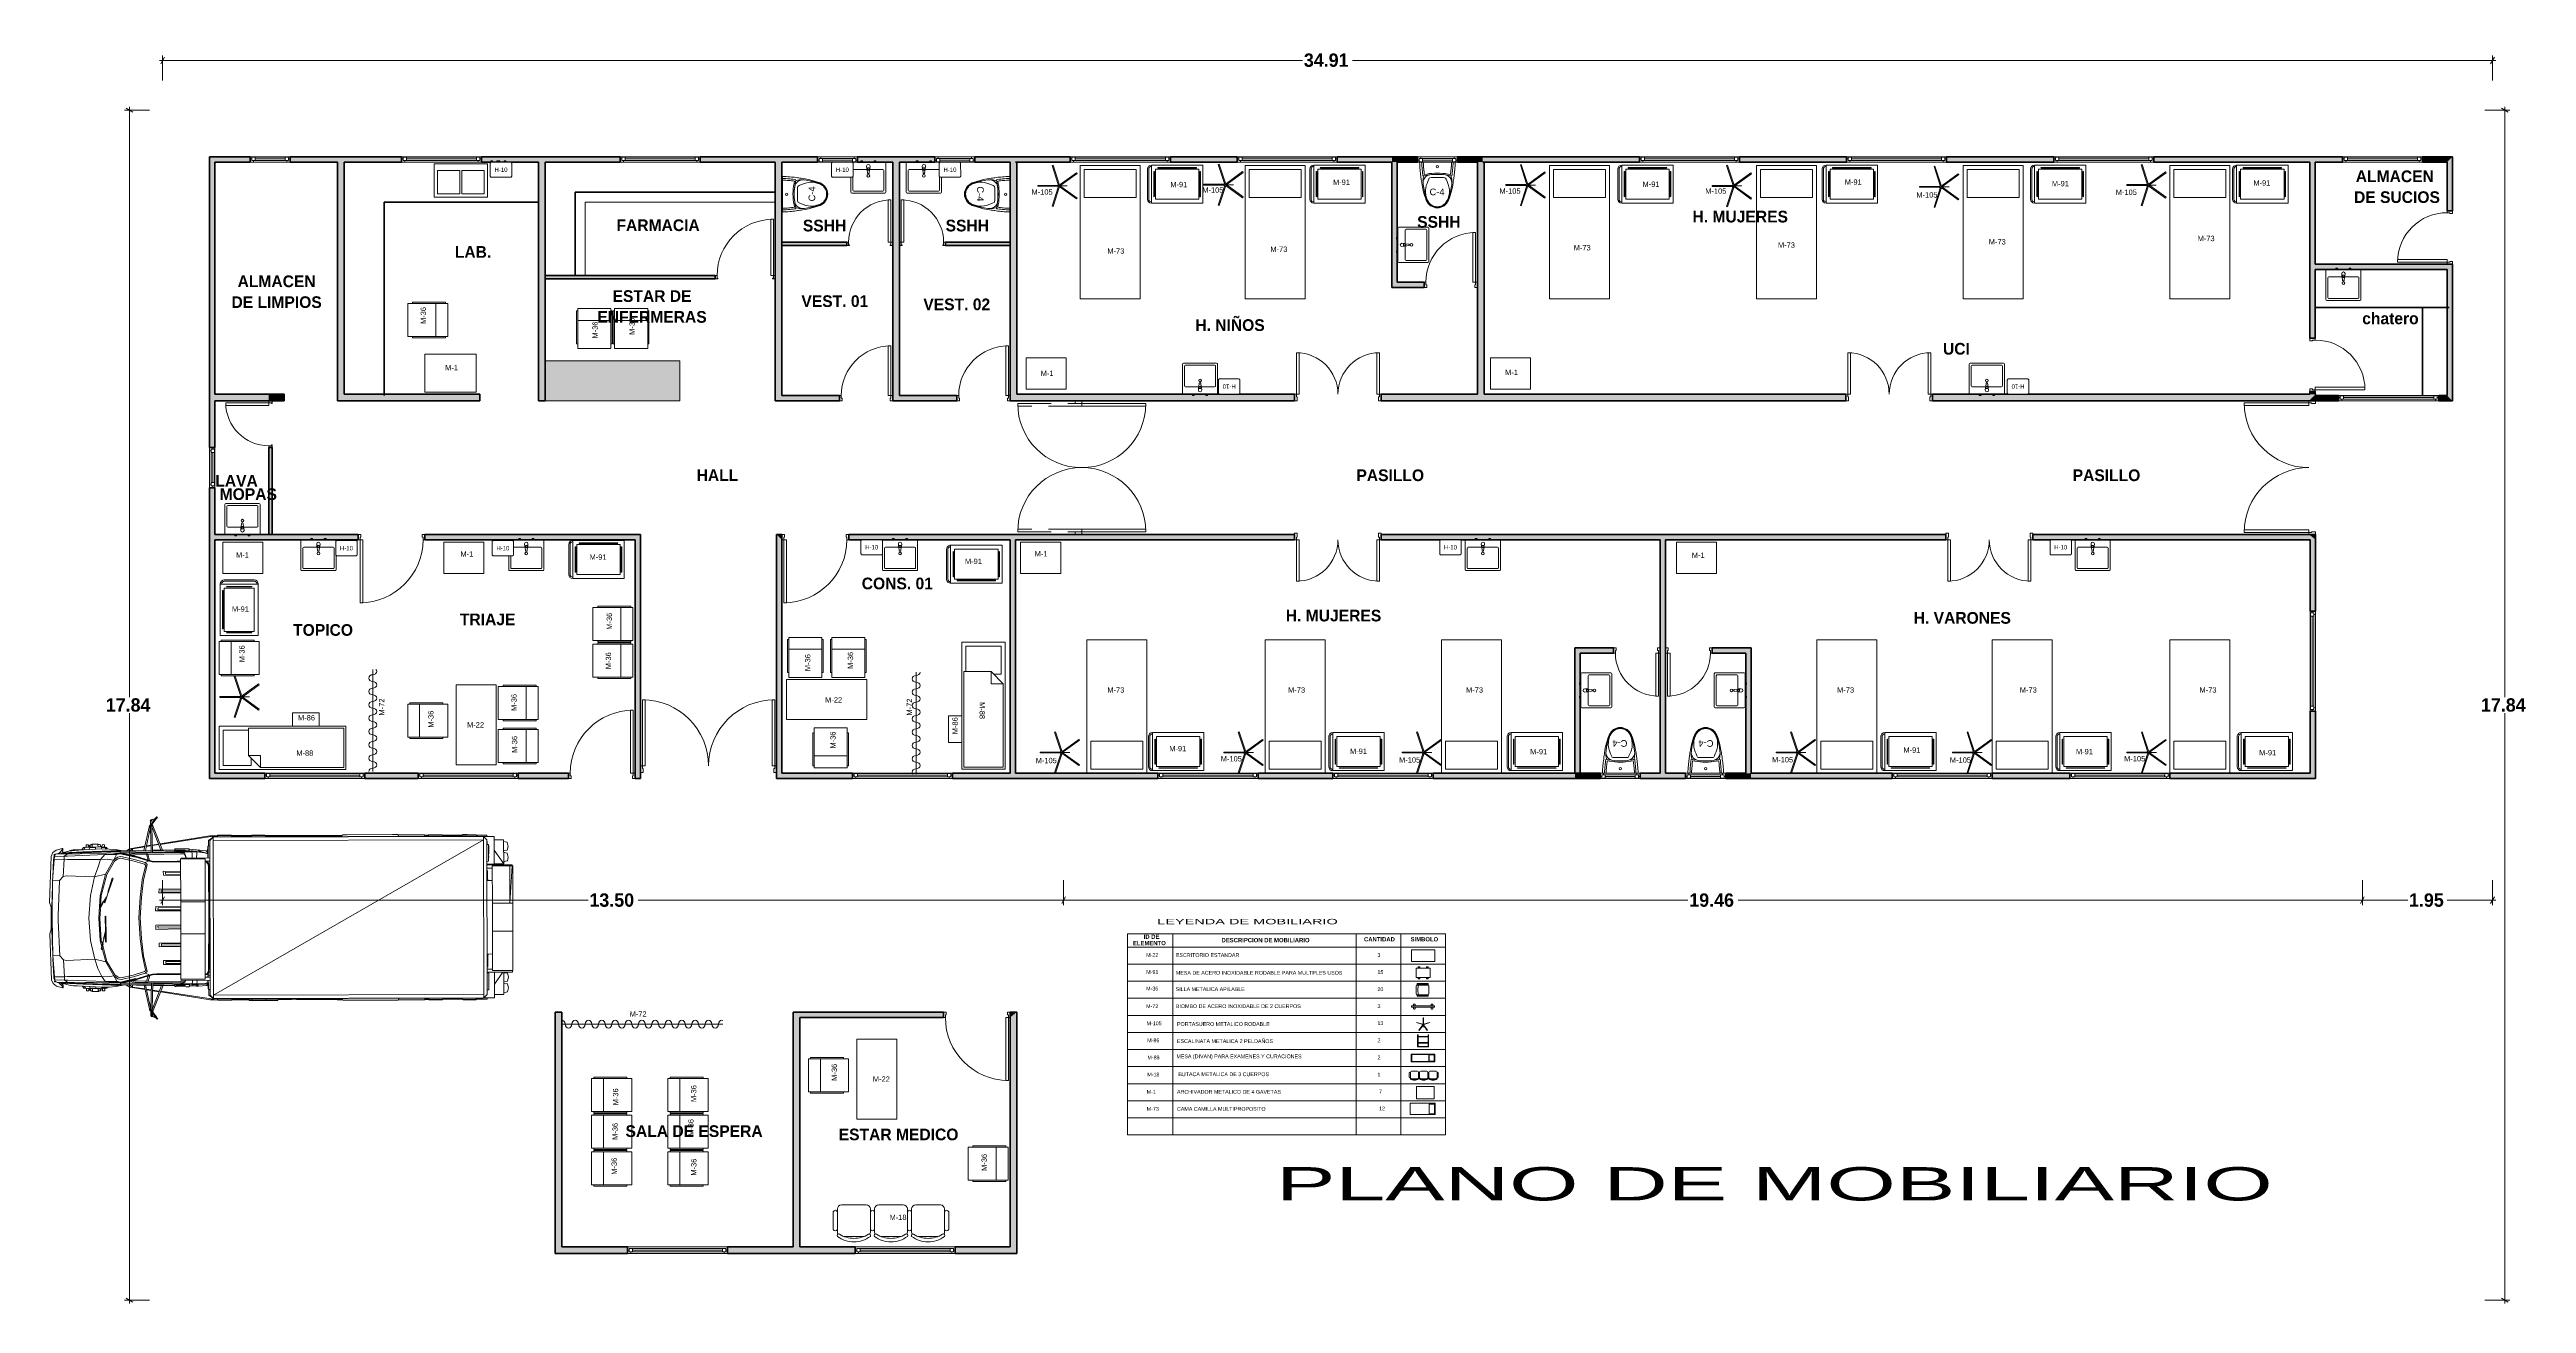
# Model space of a CAD drawing. Header units: metres. Extents: x 501.6 to 576.9, y -200.7 to -181.9.
# Drawn here: x 539.75 to 576.87, y -200.7 to -181.9 of the extents above; entities outside this region: 1.
import ezdxf
from ezdxf.enums import TextEntityAlignment as Align

# ---------------------------------------------------------------- set-up
doc = ezdxf.new("R2010")
doc.units = ezdxf.units.M
doc.header["$MEASUREMENT"] = 0
doc.set_wipeout_variables(frame=1)
doc.linetypes.add('DASHED', pattern=[0.75, 0.5, -0.25])
doc.linetypes.add('Wipeout_Contour', pattern=[1, 0, -1])
for name, color, linetype, lineweight in [('ACA _ Sentido de Ceramicos_Pluma_Nº__1', 7, 'Continuous', 70), ('ARQ _ Cota - Parcial Exterior.Consultorio_Pluma_Nº__15', 214, 'Continuous', 25), ('ARQ _ Cota - Parcial Exterior.Consultorio_Pluma_Nº__43', 5, 'Continuous', 0), ('Dibujo & Figuras_Pluma_Nº__15', 214, 'Continuous', 25), ('Interior - Furniture _Pluma_Nº__81', 7, 'Continuous', 13), ('Puertas ArchiCAD_Pluma_Nº__2', 8, 'Continuous', 0), ('Puertas ArchiCAD_Pluma_Nº__23', 5, 'Continuous', 9), ('Puertas ArchiCAD_Pluma_Nº__27', 7, 'Continuous', 70), ('Puertas ArchiCAD_Pluma_Nº__3', 5, 'Continuous', 15), ('Structural - Bearing_Pluma_Nº__27', 7, 'Continuous', 70), ('ÁREA', 6, 'Continuous', 5)]:
    doc.layers.add(name, color=color, linetype=linetype, lineweight=lineweight)
for name, color, linetype in [('ARQ _ Cota - Parcial Exterior.Consultorio', 7, 'Continuous'), ('CER _ Estructura Metalica Tubo de FE LAC  21_2_X1_16_.Cerco', 7, 'Continuous'), ('EQP _ Accesorios de Baños .Consultorio', 7, 'Continuous'), ('EQP _ Sanitarios.Residencia', 7, 'Continuous'), ('Interior - Furniture', 7, 'Continuous'), ('PDF_Geometría', 7, 'Continuous'), ('PDF_Texto', 7, 'Continuous'), ('Puertas ArchiCAD', 7, 'Continuous'), ('Structural - Bearing', 7, 'Continuous')]:
    doc.layers.add(name, color=color, linetype=linetype)
for name, color, linetype, lineweight, true_color in [('ARQ _ Cota - Parcial Exterior.Consultorio_Pluma_Nº__106', 171, 'Continuous', 15, 0xaaaaff), ('CER _ Estructura Metalica Tubo de FE LAC  21_2_X1_16_.Cerco_Pluma_Nº__75', 7, 'Continuous', 20, 0x405cbf), ('EQP _ Accesorios de Baños .Consultorio_Pluma_Nº__86', 7, 'Continuous', 20, 0x5555ff), ('EQP _ Sanitarios.Residencia_Pluma_Nº__115', 7, 'Continuous', 13, 0xff66ff), ('EQUIPAMIENTO PUESTO DE SALUD', 7, 'Continuous', 0, 0x858585), ('EQUIPAMIENTO_Pluma_Nº__111', 7, 'Continuous', 15, 0xccccff), ('EQUIPAMIENTO_Pluma_Nº__91', 171, 'Continuous', 13, 0xaaaaff), ('Interior - Furniture _Pluma_Nº__91', 171, 'Continuous', 13, 0xaaaaff), ('Structural - Bearing_Pluma_Nº__106', 171, 'Continuous', 15, 0xaaaaff), ('Structural - Bearing_Pluma_Nº__113', 7, 'Continuous', 15, 0xdede87), ('Structural - Bearing_Pluma_Nº__89', 7, 'Continuous', 20, 0x71cebe), ('Ventanas ArchiCAD_Pluma_Nº__63', 7, 'Continuous', 20, 0xff9955)]:
    doc.layers.add(name, color=color, linetype=linetype, lineweight=lineweight, true_color=true_color)
doc.layers.add('PDF2_Text', color=7, linetype='Continuous', true_color=0xff0080)
doc.styles.add('Estilo_Generado_1', font='swissel.ttf')
doc.styles.add('Estilo_Generado_2', font='GOTHICB.TTF')
doc.styles.add('Estilo_Generado_3', font='GOTHIC.TTF')
doc.styles.add('PDF Arial', font='arial.ttf')
doc.dimstyles.new('Estilo_Generado__1', dxfattribs={"dimtxt": 0.2, "dimasz": 0.076, "dimexe": 0.18, "dimexo": 0.3, "dimgap": 0.09, "dimtad": 0, "dimtih": 1, "dimtoh": 1, "dimzin": 0, "dimdsep": 46, "dimtxsty": 'Estilo_Generado_2', "dimblk": 'ARROWHEAD_2', "dimblk1": 'ARROWHEAD_2', "dimblk2": 'ARROWHEAD_2', "dimcen": 0.09, "dimclrd": 171, "dimclre": 171, "dimclrt": 214, "dimazin": 0, "dimtfac": 1, "dimtdec": 4, "dimtmove": 0, "dimatfit": 3, "dimfxl": 1, "dimtolj": 1, "dimtzin": 0, "dimarcsym": 0})

# ---------------------------------------------------------------- blocks, each defined once
blk = doc.blocks.new('Forjado_2', base_point=(549.2, -187.169))
at = {"layer": 'Structural - Bearing', "linetype": 'Continuous', "lineweight": 0}
blk.add_hatch(color=255, dxfattribs=at).paths.add_polyline_path([(549.2, -187.169), (549.2, -186.569), (547.178, -186.569), (547.178, -187.169)])
at = {"layer": 'Structural - Bearing_Pluma_Nº__89', "color": 123, "linetype": 'Continuous', "lineweight": 20, "true_color": 0x71cebe, "flags": 128}
blk.add_lwpolyline([(549.2, -187.169), (549.2, -186.569), (547.178, -186.569), (547.178, -187.169)], close=True, dxfattribs=at)
blk = doc.blocks.new('INODORO DE CERAMICA O LOZA VITRIFICADA DE TANQUE BAJO')
at = {"color": 254, "linetype": 'Wipeout_Contour', "lineweight": 0, "ltscale": 36.926827}
blk.add_wipeout([(0.533, 0.686), (0.533, 0.654), (0.531, 0.624), (0.529, 0.597), (0.526, 0.569), (0.524, 0.546), (0.521, 0.523), (0.519, 0.499), (0.516, 0.475), (0.513, 0.455), (0.511, 0.439), (0.508, 0.421), (0.505, 0.399), (0.503, 0.381), (0.496, 0.341), (0.486, 0.288), (0.473, 0.237), (0.458, 0.185), (0.448, 0.151), (0.434, 0.114), (0.42, 0.089), (0.404, 0.066), (0.39, 0.05), (0.369, 0.033), (0.347, 0.02), (0.322, 0.009), (0.295, 0.003), (0.267, 0), (0.238, 0.003), (0.212, 0.009), (0.186, 0.02), (0.165, 0.033), (0.144, 0.05), (0.13, 0.066), (0.113, 0.089), (0.099, 0.114), (0.086, 0.151), (0.075, 0.185), (0.06, 0.237), (0.047, 0.288), (0.037, 0.341), (0.031, 0.381), (0.028, 0.399), (0.025, 0.421), (0.022, 0.439), (0.02, 0.455), (0.018, 0.475), (0.014, 0.499), (0.012, 0.523), (0.01, 0.546), (0.007, 0.569), (0.005, 0.597), (0.002, 0.624), (0.001, 0.654), (0, 0.686), (0.267, 0.686)], dxfattribs=at).dxf.layer = 'EQP _ Sanitarios.Residencia'
at = {"layer": 'EQP _ Sanitarios.Residencia_Pluma_Nº__115', "color": 211, "linetype": 'Continuous', "lineweight": 13, "true_color": 0xff66ff}
for p, q in [((0, 0.686), (0.267, 0.686)), ((0.001, 0.654), (0, 0.686)), ((0.002, 0.624), (0.001, 0.654)), ((0.005, 0.597), (0.002, 0.624)), ((0.007, 0.569), (0.005, 0.597)), ((0.01, 0.546), (0.007, 0.569)), ((0.012, 0.523), (0.01, 0.546)), ((0.014, 0.499), (0.012, 0.523)), ((0.018, 0.475), (0.014, 0.499)), ((0.02, 0.455), (0.018, 0.475)), ((0.022, 0.439), (0.02, 0.455)), ((0.025, 0.421), (0.022, 0.439)), ((0.028, 0.399), (0.025, 0.421)), ((0.031, 0.381), (0.028, 0.399)), ((0.037, 0.341), (0.031, 0.381)), ((0.267, 0.686), (0.533, 0.686)), ((0.503, 0.381), (0.496, 0.341)), ((0.505, 0.399), (0.503, 0.381)), ((0.508, 0.421), (0.505, 0.399)), ((0.511, 0.439), (0.508, 0.421)), ((0.513, 0.455), (0.511, 0.439)), ((0.516, 0.475), (0.513, 0.455)), ((0.519, 0.499), (0.516, 0.475)), ((0.521, 0.523), (0.519, 0.499)), ((0.524, 0.546), (0.521, 0.523)), ((0.526, 0.569), (0.524, 0.546)), ((0.529, 0.597), (0.526, 0.569)), ((0.531, 0.624), (0.529, 0.597)), ((0.533, 0.654), (0.531, 0.624)), ((0.533, 0.686), (0.533, 0.654)), ((0.047, 0.288), (0.037, 0.341)), ((0.06, 0.237), (0.047, 0.288)), ((0.075, 0.185), (0.06, 0.237)), ((0.086, 0.151), (0.075, 0.185)), ((0.099, 0.114), (0.086, 0.151)), ((0.113, 0.089), (0.099, 0.114)), ((0.13, 0.066), (0.113, 0.089)), ((0.144, 0.05), (0.13, 0.066)), ((0.165, 0.033), (0.144, 0.05)), ((0.186, 0.02), (0.165, 0.033)), ((0.212, 0.009), (0.186, 0.02)), ((0.238, 0.003), (0.212, 0.009)), ((0.267, 0), (0.238, 0.003)), ((0.295, 0.003), (0.267, 0)), ((0.322, 0.009), (0.295, 0.003)), ((0.347, 0.02), (0.322, 0.009)), ((0.369, 0.033), (0.347, 0.02)), ((0.39, 0.05), (0.369, 0.033)), ((0.404, 0.066), (0.39, 0.05)), ((0.42, 0.089), (0.404, 0.066)), ((0.434, 0.114), (0.42, 0.089)), ((0.448, 0.151), (0.434, 0.114)), ((0.458, 0.185), (0.448, 0.151)), ((0.473, 0.237), (0.458, 0.185)), ((0.486, 0.288), (0.473, 0.237)), ((0.496, 0.341), (0.486, 0.288))]:
    blk.add_line(p, q, dxfattribs=at)
at = {"color": 254, "linetype": 'Wipeout_Contour', "lineweight": 0, "ltscale": 31.805276}
blk.add_wipeout([(0.308, 0.502), (0.346, 0.499), (0.381, 0.494), (0.42, 0.483), (0.444, 0.464), (0.457, 0.449), (0.466, 0.436), (0.473, 0.421), (0.48, 0.402), (0.483, 0.386), (0.481, 0.351), (0.472, 0.298), (0.463, 0.246), (0.45, 0.194), (0.441, 0.16), (0.428, 0.123), (0.417, 0.099), (0.402, 0.075), (0.39, 0.061), (0.368, 0.042), (0.347, 0.029), (0.322, 0.018), (0.295, 0.011), (0.267, 0.009), (0.238, 0.011), (0.212, 0.018), (0.186, 0.029), (0.165, 0.042), (0.144, 0.061), (0.132, 0.075), (0.117, 0.099), (0.105, 0.123), (0.093, 0.16), (0.083, 0.194), (0.071, 0.246), (0.061, 0.298), (0.053, 0.351), (0.051, 0.386), (0.054, 0.402), (0.06, 0.421), (0.068, 0.436), (0.076, 0.449), (0.09, 0.464), (0.113, 0.483), (0.152, 0.494), (0.187, 0.499), (0.225, 0.502), (0.267, 0.502)], dxfattribs=at).dxf.layer = 'EQP _ Sanitarios.Residencia'
at = {"layer": 'EQP _ Sanitarios.Residencia_Pluma_Nº__115', "color": 211, "linetype": 'Continuous', "lineweight": 13, "true_color": 0xff66ff}
for p, q in [((0.051, 0.386), (0.054, 0.402)), ((0.053, 0.351), (0.051, 0.386)), ((0.054, 0.402), (0.06, 0.421)), ((0.06, 0.421), (0.068, 0.436)), ((0.068, 0.436), (0.076, 0.449)), ((0.076, 0.449), (0.09, 0.464)), ((0.09, 0.464), (0.113, 0.483)), ((0.113, 0.483), (0.152, 0.494)), ((0.152, 0.494), (0.187, 0.499)), ((0.187, 0.499), (0.225, 0.502)), ((0.225, 0.502), (0.267, 0.502)), ((0.267, 0.502), (0.308, 0.502)), ((0.308, 0.502), (0.346, 0.499)), ((0.346, 0.499), (0.381, 0.494)), ((0.381, 0.494), (0.42, 0.483)), ((0.42, 0.483), (0.444, 0.464)), ((0.444, 0.464), (0.457, 0.449)), ((0.457, 0.449), (0.466, 0.436)), ((0.466, 0.436), (0.473, 0.421)), ((0.473, 0.421), (0.48, 0.402)), ((0.48, 0.402), (0.483, 0.386)), ((0.483, 0.386), (0.481, 0.351)), ((0.061, 0.298), (0.053, 0.351)), ((0.071, 0.246), (0.061, 0.298)), ((0.083, 0.194), (0.071, 0.246)), ((0.093, 0.16), (0.083, 0.194)), ((0.105, 0.123), (0.093, 0.16)), ((0.117, 0.099), (0.105, 0.123)), ((0.132, 0.075), (0.117, 0.099)), ((0.144, 0.061), (0.132, 0.075)), ((0.165, 0.042), (0.144, 0.061)), ((0.186, 0.029), (0.165, 0.042)), ((0.212, 0.018), (0.186, 0.029)), ((0.238, 0.011), (0.212, 0.018)), ((0.267, 0.009), (0.238, 0.011)), ((0.295, 0.011), (0.267, 0.009)), ((0.322, 0.018), (0.295, 0.011)), ((0.347, 0.029), (0.322, 0.018)), ((0.368, 0.042), (0.347, 0.029)), ((0.39, 0.061), (0.368, 0.042)), ((0.402, 0.075), (0.39, 0.061)), ((0.417, 0.099), (0.402, 0.075)), ((0.428, 0.123), (0.417, 0.099)), ((0.441, 0.16), (0.428, 0.123)), ((0.45, 0.194), (0.441, 0.16)), ((0.463, 0.246), (0.45, 0.194)), ((0.472, 0.298), (0.463, 0.246)), ((0.481, 0.351), (0.472, 0.298))]:
    blk.add_line(p, q, dxfattribs=at)
at = {"color": 254, "linetype": 'Wipeout_Contour', "lineweight": 0, "ltscale": 25.740021}
blk.add_wipeout([(0.357, 0.453), (0.38, 0.451), (0.389, 0.445), (0.397, 0.428), (0.411, 0.394), (0.423, 0.365), (0.434, 0.335), (0.443, 0.297), (0.446, 0.263), (0.446, 0.232), (0.442, 0.197), (0.433, 0.163), (0.421, 0.126), (0.41, 0.103), (0.395, 0.081), (0.384, 0.067), (0.364, 0.049), (0.344, 0.037), (0.319, 0.026), (0.294, 0.019), (0.267, 0.018), (0.24, 0.019), (0.214, 0.026), (0.19, 0.037), (0.17, 0.049), (0.149, 0.067), (0.138, 0.081), (0.124, 0.103), (0.112, 0.126), (0.1, 0.163), (0.091, 0.197), (0.088, 0.232), (0.087, 0.263), (0.091, 0.297), (0.1, 0.335), (0.111, 0.365), (0.122, 0.394), (0.136, 0.428), (0.145, 0.445), (0.153, 0.451), (0.176, 0.453), (0.267, 0.453)], dxfattribs=at).dxf.layer = 'EQP _ Sanitarios.Residencia'
at = {"layer": 'EQP _ Sanitarios.Residencia_Pluma_Nº__115', "color": 211, "linetype": 'Continuous', "lineweight": 13, "true_color": 0xff66ff}
for p, q in [((0.111, 0.365), (0.122, 0.394)), ((0.122, 0.394), (0.136, 0.428)), ((0.136, 0.428), (0.145, 0.445)), ((0.145, 0.445), (0.153, 0.451)), ((0.153, 0.451), (0.176, 0.453)), ((0.176, 0.453), (0.267, 0.453)), ((0.267, 0.453), (0.357, 0.453)), ((0.357, 0.453), (0.38, 0.451)), ((0.38, 0.451), (0.389, 0.445)), ((0.389, 0.445), (0.397, 0.428)), ((0.397, 0.428), (0.411, 0.394)), ((0.411, 0.394), (0.423, 0.365)), ((0.087, 0.263), (0.091, 0.297)), ((0.088, 0.232), (0.087, 0.263)), ((0.091, 0.197), (0.088, 0.232)), ((0.091, 0.297), (0.1, 0.335)), ((0.1, 0.163), (0.091, 0.197)), ((0.1, 0.335), (0.111, 0.365)), ((0.112, 0.126), (0.1, 0.163)), ((0.124, 0.103), (0.112, 0.126)), ((0.138, 0.081), (0.124, 0.103)), ((0.149, 0.067), (0.138, 0.081)), ((0.17, 0.049), (0.149, 0.067)), ((0.19, 0.037), (0.17, 0.049)), ((0.214, 0.026), (0.19, 0.037)), ((0.24, 0.019), (0.214, 0.026)), ((0.267, 0.018), (0.24, 0.019)), ((0.294, 0.019), (0.267, 0.018)), ((0.319, 0.026), (0.294, 0.019)), ((0.344, 0.037), (0.319, 0.026)), ((0.364, 0.049), (0.344, 0.037)), ((0.384, 0.067), (0.364, 0.049)), ((0.395, 0.081), (0.384, 0.067)), ((0.41, 0.103), (0.395, 0.081)), ((0.421, 0.126), (0.41, 0.103)), ((0.433, 0.163), (0.421, 0.126)), ((0.423, 0.365), (0.434, 0.335)), ((0.442, 0.197), (0.433, 0.163)), ((0.434, 0.335), (0.443, 0.297)), ((0.446, 0.232), (0.442, 0.197)), ((0.443, 0.297), (0.446, 0.263)), ((0.446, 0.263), (0.446, 0.232))]:
    blk.add_line(p, q, dxfattribs=at)
at = {"color": 254, "linetype": 'Wipeout_Contour', "lineweight": 0, "ltscale": 28.372607}
blk.add_wipeout([(0.05, 0.404), (0.052, 0.428), (0.055, 0.447), (0.06, 0.466), (0.069, 0.489), (0.105, 0.495), (0.148, 0.503), (0.185, 0.508), (0.224, 0.511), (0.267, 0.512), (0.31, 0.511), (0.349, 0.508), (0.385, 0.503), (0.428, 0.495), (0.464, 0.489), (0.473, 0.466), (0.478, 0.447), (0.482, 0.428), (0.483, 0.404), (0.483, 0.386), (0.48, 0.402), (0.473, 0.421), (0.466, 0.436), (0.457, 0.449), (0.444, 0.464), (0.42, 0.483), (0.381, 0.494), (0.346, 0.499), (0.308, 0.502), (0.267, 0.502), (0.225, 0.502), (0.187, 0.499), (0.152, 0.494), (0.113, 0.483), (0.09, 0.464), (0.076, 0.449), (0.068, 0.436), (0.06, 0.421), (0.054, 0.402), (0.051, 0.386)], dxfattribs=at).dxf.layer = 'EQP _ Sanitarios.Residencia'
at = {"layer": 'EQP _ Sanitarios.Residencia_Pluma_Nº__115', "color": 211, "linetype": 'Continuous', "lineweight": 13, "true_color": 0xff66ff}
for p, q in [((0.05, 0.404), (0.052, 0.428)), ((0.051, 0.386), (0.05, 0.404)), ((0.054, 0.402), (0.051, 0.386)), ((0.052, 0.428), (0.055, 0.447)), ((0.06, 0.421), (0.054, 0.402)), ((0.055, 0.447), (0.06, 0.466)), ((0.06, 0.466), (0.069, 0.489)), ((0.068, 0.436), (0.06, 0.421)), ((0.076, 0.449), (0.068, 0.436)), ((0.069, 0.489), (0.105, 0.495)), ((0.09, 0.464), (0.076, 0.449)), ((0.113, 0.483), (0.09, 0.464)), ((0.105, 0.495), (0.148, 0.503)), ((0.152, 0.494), (0.113, 0.483)), ((0.148, 0.503), (0.185, 0.508)), ((0.187, 0.499), (0.152, 0.494)), ((0.185, 0.508), (0.224, 0.511)), ((0.225, 0.502), (0.187, 0.499)), ((0.224, 0.511), (0.267, 0.512)), ((0.267, 0.502), (0.225, 0.502)), ((0.267, 0.512), (0.31, 0.511)), ((0.308, 0.502), (0.267, 0.502)), ((0.346, 0.499), (0.308, 0.502)), ((0.31, 0.511), (0.349, 0.508)), ((0.381, 0.494), (0.346, 0.499)), ((0.349, 0.508), (0.385, 0.503)), ((0.42, 0.483), (0.381, 0.494)), ((0.385, 0.503), (0.428, 0.495)), ((0.444, 0.464), (0.42, 0.483)), ((0.428, 0.495), (0.464, 0.489)), ((0.457, 0.449), (0.444, 0.464)), ((0.466, 0.436), (0.457, 0.449)), ((0.464, 0.489), (0.473, 0.466)), ((0.473, 0.421), (0.466, 0.436)), ((0.473, 0.466), (0.478, 0.447)), ((0.48, 0.402), (0.473, 0.421)), ((0.478, 0.447), (0.482, 0.428)), ((0.483, 0.386), (0.48, 0.402)), ((0.482, 0.428), (0.483, 0.404)), ((0.483, 0.404), (0.483, 0.386))]:
    blk.add_line(p, q, dxfattribs=at)
at = {"layer": 'EQP _ Sanitarios.Residencia_Pluma_Nº__115', "color": 211, "linetype": 'Continuous', "lineweight": 13, "true_color": 0xff66ff, "style": 'Estilo_Generado_1'}
blk.add_attdef('DUMMY_19', text='', height=0.1, dxfattribs=at).set_placement((0.262, 0.239), align=Align.MIDDLE_CENTER)
at = {"color": 254, "linetype": 'Wipeout_Contour', "lineweight": 0, "ltscale": 16.461337}
blk.add_wipeout([(0.502, 0.686), (0.501, 0.654), (0.499, 0.625), (0.497, 0.599), (0.494, 0.571), (0.492, 0.549), (0.489, 0.525), (0.487, 0.502), (0.484, 0.479), (0.444, 0.486), (0.397, 0.493), (0.357, 0.499), (0.314, 0.502), (0.267, 0.503), (0.22, 0.502), (0.176, 0.499), (0.136, 0.493), (0.089, 0.486), (0.05, 0.479), (0.046, 0.502), (0.044, 0.525), (0.042, 0.549), (0.039, 0.571), (0.037, 0.599), (0.034, 0.625), (0.032, 0.654), (0.032, 0.686), (0.267, 0.686)], dxfattribs=at).dxf.layer = 'EQP _ Sanitarios.Residencia'
at = {"layer": 'EQP _ Sanitarios.Residencia_Pluma_Nº__115', "color": 211, "linetype": 'Continuous', "lineweight": 13, "true_color": 0xff66ff}
for p, q in [((0.032, 0.686), (0.267, 0.686)), ((0.032, 0.654), (0.032, 0.686)), ((0.034, 0.625), (0.032, 0.654)), ((0.037, 0.599), (0.034, 0.625)), ((0.039, 0.571), (0.037, 0.599)), ((0.042, 0.549), (0.039, 0.571)), ((0.044, 0.525), (0.042, 0.549)), ((0.046, 0.502), (0.044, 0.525)), ((0.05, 0.479), (0.046, 0.502)), ((0.089, 0.486), (0.05, 0.479)), ((0.136, 0.493), (0.089, 0.486)), ((0.176, 0.499), (0.136, 0.493)), ((0.22, 0.502), (0.176, 0.499)), ((0.267, 0.503), (0.22, 0.502)), ((0.267, 0.686), (0.502, 0.686)), ((0.314, 0.502), (0.267, 0.503)), ((0.357, 0.499), (0.314, 0.502)), ((0.397, 0.493), (0.357, 0.499)), ((0.444, 0.486), (0.397, 0.493)), ((0.484, 0.479), (0.444, 0.486)), ((0.487, 0.502), (0.484, 0.479)), ((0.489, 0.525), (0.487, 0.502)), ((0.492, 0.549), (0.489, 0.525)), ((0.494, 0.571), (0.492, 0.549)), ((0.497, 0.599), (0.494, 0.571)), ((0.499, 0.625), (0.497, 0.599)), ((0.501, 0.654), (0.499, 0.625)), ((0.502, 0.686), (0.501, 0.654))]:
    blk.add_line(p, q, dxfattribs=at)
at = {"color": 254, "linetype": 'Wipeout_Contour', "lineweight": 0, "ltscale": 16.726648}
blk.add_wipeout([(0.478, 0.686), (0.478, 0.657), (0.476, 0.631), (0.474, 0.607), (0.471, 0.582), (0.469, 0.563), (0.467, 0.542), (0.465, 0.521), (0.462, 0.5), (0.427, 0.506), (0.384, 0.513), (0.348, 0.517), (0.309, 0.521), (0.267, 0.522), (0.224, 0.521), (0.185, 0.517), (0.149, 0.513), (0.107, 0.506), (0.071, 0.5), (0.068, 0.521), (0.066, 0.542), (0.064, 0.563), (0.062, 0.582), (0.06, 0.607), (0.057, 0.631), (0.056, 0.657), (0.055, 0.686), (0.267, 0.686)], dxfattribs=at).dxf.layer = 'EQP _ Sanitarios.Residencia'
at = {"layer": 'EQP _ Sanitarios.Residencia_Pluma_Nº__115', "color": 211, "linetype": 'Continuous', "lineweight": 13, "true_color": 0xff66ff}
for p, q in [((0.055, 0.686), (0.267, 0.686)), ((0.056, 0.657), (0.055, 0.686)), ((0.057, 0.631), (0.056, 0.657)), ((0.06, 0.607), (0.057, 0.631)), ((0.062, 0.582), (0.06, 0.607)), ((0.064, 0.563), (0.062, 0.582)), ((0.066, 0.542), (0.064, 0.563)), ((0.068, 0.521), (0.066, 0.542)), ((0.071, 0.5), (0.068, 0.521)), ((0.107, 0.506), (0.071, 0.5)), ((0.149, 0.513), (0.107, 0.506)), ((0.185, 0.517), (0.149, 0.513)), ((0.224, 0.521), (0.185, 0.517)), ((0.267, 0.522), (0.224, 0.521)), ((0.267, 0.686), (0.478, 0.686)), ((0.309, 0.521), (0.267, 0.522)), ((0.348, 0.517), (0.309, 0.521)), ((0.384, 0.513), (0.348, 0.517)), ((0.427, 0.506), (0.384, 0.513)), ((0.462, 0.5), (0.427, 0.506)), ((0.465, 0.521), (0.462, 0.5)), ((0.467, 0.542), (0.465, 0.521)), ((0.469, 0.563), (0.467, 0.542)), ((0.471, 0.582), (0.469, 0.563)), ((0.474, 0.607), (0.471, 0.582)), ((0.476, 0.631), (0.474, 0.607)), ((0.478, 0.657), (0.476, 0.631)), ((0.478, 0.686), (0.478, 0.657))]:
    blk.add_line(p, q, dxfattribs=at)
blk.add_circle((0.267, 0.617), 0.0171, dxfattribs=at)
blk = doc.blocks.new('Cabinet Base 2D 16')
at = {"layer": 'EQUIPAMIENTO_Pluma_Nº__111', "color": 254, "linetype": 'Continuous', "lineweight": 15, "true_color": 0xccccff}
for p, q in [((0, 0.601), (1.846, 0.601)), ((0.513, 0.621), (0.486, 0.621)), ((0.486, 0.621), (0.486, 0.601)), ((0.486, 0.601), (0.513, 0.601)), ((0.513, 0.601), (0.513, 0.621)), ((0.621, 0.621), (0.579, 0.621)), ((0.579, 0.621), (0.579, 0.601)), ((0.579, 0.601), (0.621, 0.601)), ((0.621, 0.601), (0.621, 0.621)), ((0.713, 0.621), (0.686, 0.621)), ((0.686, 0.621), (0.686, 0.601)), ((0.686, 0.601), (0.713, 0.601)), ((0.713, 0.601), (0.713, 0.621)), ((1.563, 0.575), (0.763, 0.575)), ((0.763, 0.575), (0.763, 0.075)), ((1.148, 0.475), (0.813, 0.475)), ((0.813, 0.475), (0.813, 0.125)), ((1.148, 0.125), (1.148, 0.475)), ((1.513, 0.475), (1.178, 0.475)), ((1.178, 0.475), (1.178, 0.125)), ((1.513, 0.125), (1.513, 0.475)), ((1.563, 0.075), (1.563, 0.575)), ((0, 0), (1.846, 0)), ((0.763, 0.075), (1.563, 0.075)), ((0.813, 0.125), (1.148, 0.125)), ((1.178, 0.125), (1.513, 0.125))]:
    blk.add_line(p, q, dxfattribs=at)
blk = doc.blocks.new('Double Door 16')
at = {"layer": 'Puertas ArchiCAD_Pluma_Nº__2', "color": 8, "linetype": 'Continuous', "lineweight": 0}
for centre, start, end in [((-0.992, 0), 0, 90), ((0.992, 0), 90, 180)]:
    blk.add_arc(centre, 0.992, start, end, dxfattribs=at)
at = {"layer": 'Puertas ArchiCAD_Pluma_Nº__23', "color": 5, "linetype": 'Continuous', "lineweight": 9}
for p, q in [((-0.992, 0), (-1.02, 0)), ((-1.02, 0), (-1.02, -0.1)), ((-0.992, -0.04), (-0.992, 0)), ((1.02, 0), (0.992, 0)), ((0.992, 0), (0.992, -0.04)), ((1.02, -0.1), (1.02, 0)), ((-1.02, -0.1), (-0.98, -0.1)), ((-0.98, -0.04), (-0.992, -0.04)), ((-0.98, -0.1), (-0.98, -0.04)), ((0.992, -0.04), (0.98, -0.04)), ((0.98, -0.04), (0.98, -0.1)), ((0.98, -0.1), (1.02, -0.1))]:
    blk.add_line(p, q, dxfattribs=at)
at = {"layer": 'Puertas ArchiCAD_Pluma_Nº__27', "color": 7, "linetype": 'Continuous', "lineweight": 70}
for p, q in [((-1.02, 0), (-1.02, -0.1)), ((1.02, 0), (1.02, -0.1))]:
    blk.add_line(p, q, dxfattribs=at)
at = {"layer": 'Puertas ArchiCAD_Pluma_Nº__3', "color": 5, "linetype": 'Continuous', "lineweight": 15}
for p, q in [((-0.992, 0.992), (-0.992, 0)), ((-0.952, 0.992), (-0.992, 0.992)), ((-0.952, 0), (-0.952, 0.992)), ((0.952, 0), (0.952, 0.992)), ((0.952, 0.992), (0.992, 0.992)), ((0.992, 0.992), (0.992, 0)), ((-0.992, 0), (-0.952, 0)), ((0.992, 0), (0.952, 0))]:
    blk.add_line(p, q, dxfattribs=at)
blk = doc.blocks.new('Muro_1', base_point=(548.608, -192.74))
at = {"layer": 'Structural - Bearing_Pluma_Nº__27', "color": 7, "linetype": 'Continuous', "lineweight": 70}
for p, q in [((548.608, -192.64), (548.608, -192.74)), ((550.648, -192.64), (550.648, -192.74))]:
    blk.add_line(p, q, dxfattribs=at)
at = {"layer": 'Puertas ArchiCAD', "color": 21, "linetype": 'Continuous', "lineweight": 20, "true_color": 0xff9955, "xscale": -1}
blk.add_blockref('Double Door 16', (549.628, -192.64), dxfattribs=at)
blk = doc.blocks.new('Window 16')
at = {"layer": 'Ventanas ArchiCAD_Pluma_Nº__63', "color": 21, "linetype": 'Continuous', "lineweight": 20, "true_color": 0xff9955}
for p, q in [((-0.3, 0), (0.3, 0)), ((-0.25, 0), (-0.3, 0)), ((-0.3, 0), (-0.3, -0.05)), ((-0.25, -0.025), (-0.25, 0)), ((0.25, 0), (-0.25, 0)), ((0.3, 0), (0.25, 0)), ((0.25, 0), (0.25, -0.025)), ((0.3, 0), (0.3, -0.05)), ((-0.3, -0.05), (-0.275, -0.05)), ((-0.3, -0.08), (0.3, -0.08)), ((-0.275, -0.05), (-0.275, -0.025)), ((-0.275, -0.025), (-0.25, -0.025)), ((-0.225, -0.025), (-0.275, -0.025)), ((-0.275, -0.025), (-0.275, -0.075)), ((-0.275, -0.075), (-0.225, -0.075)), ((-0.225, -0.025), (0.225, -0.025)), ((-0.225, -0.075), (-0.225, -0.025)), ((-0.225, -0.05), (0.225, -0.05)), ((-0.225, -0.075), (0.225, -0.075)), ((-0.225, -0.075), (0.225, -0.075)), ((0.275, -0.025), (0.225, -0.025)), ((0.225, -0.025), (0.225, -0.075)), ((0.225, -0.075), (0.275, -0.075)), ((0.25, -0.025), (0.275, -0.025)), ((0.275, -0.025), (0.275, -0.05)), ((0.275, -0.075), (0.275, -0.025)), ((0.275, -0.05), (0.3, -0.05))]:
    blk.add_line(p, q, dxfattribs=at)
blk = doc.blocks.new('Muro_2', base_point=(542.148, -183.509))
at = {"layer": 'Structural - Bearing_Pluma_Nº__106', "linetype": 'Continuous', "lineweight": 0, "true_color": 0xbfbffe}
for points in [[(542.148, -183.509), (542.148, -187.869), (542.198, -187.869), (542.228, -187.869), (542.228, -183.589)], [(542.148, -192.829), (542.228, -192.749), (542.228, -188.469), (542.198, -188.469), (542.148, -188.469)]]:
    blk.add_hatch(color=254, dxfattribs=at).paths.add_polyline_path(points)
at = {"layer": 'Structural - Bearing_Pluma_Nº__27', "color": 7, "linetype": 'Continuous', "lineweight": 70}
for p, q in [((542.148, -187.869), (542.198, -187.869)), ((542.198, -187.869), (542.228, -187.869)), ((542.148, -188.469), (542.198, -188.469)), ((542.198, -188.469), (542.228, -188.469))]:
    blk.add_line(p, q, dxfattribs=at)
at = {"layer": 'Structural - Bearing_Pluma_Nº__27', "color": 7, "linetype": 'Continuous', "lineweight": 70, "flags": 128}
for points in [[(542.148, -183.509), (542.148, -187.869)], [(542.228, -187.069), (542.228, -183.589)], [(542.228, -187.869), (542.228, -187.169)], [(542.148, -188.469), (542.148, -192.829)], [(542.228, -189.169), (542.228, -188.469)], [(542.228, -192.749), (542.228, -189.249)]]:
    blk.add_lwpolyline(points, dxfattribs=at)
at = {"layer": 'Ventanas ArchiCAD_Pluma_Nº__63', "color": 21, "linetype": 'Continuous', "lineweight": 20, "true_color": 0xff9955, "rotation": 90}
blk.add_blockref('Window 16', (542.148, -188.169), dxfattribs=at)
blk = doc.blocks.new('Door with Transom 16')
at = {"layer": 'Puertas ArchiCAD_Pluma_Nº__2', "color": 8, "linetype": 'Continuous', "lineweight": 0}
blk.add_arc((0.472, 0), 0.944, 90, 180, dxfattribs=at)
at = {"layer": 'Puertas ArchiCAD_Pluma_Nº__23', "color": 5, "linetype": 'Continuous', "lineweight": 9}
for p, q in [((-0.472, 0), (-0.5, 0)), ((-0.5, 0), (-0.5, -0.08)), ((-0.472, -0.04), (-0.472, 0)), ((0.5, 0), (0.472, 0)), ((0.472, 0), (0.472, -0.04)), ((0.5, -0.08), (0.5, 0)), ((-0.5, -0.08), (-0.46, -0.08)), ((-0.46, -0.04), (-0.472, -0.04)), ((-0.46, -0.08), (-0.46, -0.04)), ((0.472, -0.04), (0.46, -0.04)), ((0.46, -0.04), (0.46, -0.08)), ((0.46, -0.08), (0.5, -0.08))]:
    blk.add_line(p, q, dxfattribs=at)
at = {"layer": 'Puertas ArchiCAD_Pluma_Nº__27', "color": 7, "linetype": 'Continuous', "lineweight": 70}
for p, q in [((-0.5, 0), (-0.5, -0.08)), ((0.5, 0), (0.5, -0.08))]:
    blk.add_line(p, q, dxfattribs=at)
at = {"layer": 'Puertas ArchiCAD_Pluma_Nº__3', "color": 5, "linetype": 'Continuous', "lineweight": 15}
for p, q in [((0.432, 0), (0.432, 0.944)), ((0.432, 0.944), (0.472, 0.944)), ((0.472, 0.944), (0.472, 0)), ((0.472, 0), (0.432, 0))]:
    blk.add_line(p, q, dxfattribs=at)
blk = doc.blocks.new('Muro_3', base_point=(547.528, -192.749))
at = {"layer": 'Structural - Bearing_Pluma_Nº__27', "color": 7, "linetype": 'Continuous', "lineweight": 70}
for p, q in [((547.528, -192.749), (547.528, -192.829)), ((548.528, -192.749), (548.528, -192.829))]:
    blk.add_line(p, q, dxfattribs=at)
at = {"layer": 'Puertas ArchiCAD', "color": 21, "linetype": 'Continuous', "lineweight": 20, "true_color": 0xff9955}
blk.add_blockref('Door with Transom 16', (548.028, -192.749), dxfattribs=at)
blk = doc.blocks.new('Muro_4', base_point=(550.898, -196.329))
at = {"layer": 'Structural - Bearing_Pluma_Nº__106', "linetype": 'Continuous', "lineweight": 0, "true_color": 0xbfbffe}
for points in [[(550.898, -196.329), (550.998, -196.409), (553.148, -196.409), (553.148, -196.329)], [(554.148, -196.409), (554.248, -196.329), (554.148, -196.329)]]:
    blk.add_hatch(color=254, dxfattribs=at).paths.add_polyline_path(points)
at = {"layer": 'Structural - Bearing_Pluma_Nº__27', "color": 7, "linetype": 'Continuous', "lineweight": 70}
for p, q in [((553.148, -196.409), (553.148, -196.329)), ((554.148, -196.409), (554.148, -196.329))]:
    blk.add_line(p, q, dxfattribs=at)
at = {"layer": 'Structural - Bearing_Pluma_Nº__27', "color": 7, "linetype": 'Continuous', "lineweight": 70, "flags": 128}
for points in [[(553.148, -196.329), (550.898, -196.329)], [(550.998, -196.409), (553.148, -196.409)], [(554.248, -196.329), (554.148, -196.329)]]:
    blk.add_lwpolyline(points, dxfattribs=at)
at = {"layer": 'Puertas ArchiCAD', "color": 21, "linetype": 'Continuous', "lineweight": 20, "true_color": 0xff9955, "xscale": -1, "rotation": 180}
blk.add_blockref('Door with Transom 16', (553.648, -196.409), dxfattribs=at)
blk = doc.blocks.new('Window 16_2')
at = {"layer": 'Ventanas ArchiCAD_Pluma_Nº__63', "color": 21, "linetype": 'Continuous', "lineweight": 20, "true_color": 0xff9955}
for p, q in [((-0.75, 0), (0.75, 0)), ((-0.7, 0), (-0.75, 0)), ((-0.75, 0), (-0.75, -0.05)), ((-0.7, -0.025), (-0.7, 0)), ((0.7, 0), (-0.7, 0)), ((0.75, 0), (0.7, 0)), ((0.7, 0), (0.7, -0.025)), ((0.75, 0), (0.75, -0.05)), ((-0.75, -0.05), (-0.725, -0.05)), ((-0.75, -0.08), (0.75, -0.08)), ((-0.725, -0.05), (-0.725, -0.025)), ((-0.725, -0.025), (-0.7, -0.025)), ((-0.675, -0.025), (-0.725, -0.025)), ((-0.725, -0.025), (-0.725, -0.075)), ((-0.725, -0.075), (-0.675, -0.075)), ((-0.675, -0.025), (0.675, -0.025)), ((-0.675, -0.075), (-0.675, -0.025)), ((-0.675, -0.05), (0.675, -0.05)), ((-0.675, -0.075), (0.675, -0.075)), ((-0.675, -0.075), (0.675, -0.075)), ((0.725, -0.025), (0.675, -0.025)), ((0.675, -0.025), (0.675, -0.075)), ((0.675, -0.075), (0.725, -0.075)), ((0.7, -0.025), (0.725, -0.025)), ((0.725, -0.025), (0.725, -0.05)), ((0.725, -0.075), (0.725, -0.025)), ((0.725, -0.05), (0.75, -0.05))]:
    blk.add_line(p, q, dxfattribs=at)
blk = doc.blocks.new('Muro_5', base_point=(547.528, -192.829))
at = {"layer": 'Structural - Bearing_Pluma_Nº__106', "linetype": 'Continuous', "lineweight": 0, "true_color": 0xbfbffe}
for points in [[(542.148, -192.829), (542.978, -192.829), (542.978, -192.779), (542.978, -192.749), (542.228, -192.749)], [(544.478, -192.749), (544.478, -192.779), (544.478, -192.829), (545.277, -192.829), (545.277, -192.779), (545.277, -192.749)], [(547.528, -192.749), (546.777, -192.749), (546.777, -192.779), (546.777, -192.829), (547.528, -192.829)]]:
    blk.add_hatch(color=254, dxfattribs=at).paths.add_polyline_path(points)
at = {"layer": 'Structural - Bearing_Pluma_Nº__27', "color": 7, "linetype": 'Continuous', "lineweight": 70}
for p, q in [((542.978, -192.779), (542.978, -192.749)), ((542.978, -192.829), (542.978, -192.779)), ((544.478, -192.779), (544.478, -192.749)), ((544.478, -192.829), (544.478, -192.779)), ((545.277, -192.779), (545.277, -192.749)), ((545.277, -192.829), (545.277, -192.779)), ((546.777, -192.779), (546.777, -192.749)), ((546.777, -192.829), (546.777, -192.779))]:
    blk.add_line(p, q, dxfattribs=at)
at = {"layer": 'Structural - Bearing_Pluma_Nº__27', "color": 7, "linetype": 'Continuous', "lineweight": 70, "flags": 128}
for points in [[(542.148, -192.829), (542.978, -192.829)], [(542.978, -192.749), (542.228, -192.749)], [(545.277, -192.749), (544.478, -192.749)], [(544.478, -192.829), (545.277, -192.829)], [(547.528, -192.749), (546.777, -192.749)], [(546.777, -192.829), (547.528, -192.829)], [(547.528, -192.829), (547.528, -192.749)]]:
    blk.add_lwpolyline(points, dxfattribs=at)
at = {"layer": 'Ventanas ArchiCAD_Pluma_Nº__63', "color": 21, "linetype": 'Continuous', "lineweight": 20, "true_color": 0xff9955, "xscale": -1, "rotation": 180}
for p in [(543.728, -192.829), (546.027, -192.829)]:
    blk.add_blockref('Window 16_2', p, dxfattribs=at)
blk = doc.blocks.new('Muro_6', base_point=(548.608, -189.169))
at = {"layer": 'Structural - Bearing_Pluma_Nº__106', "linetype": 'Continuous', "lineweight": 0, "true_color": 0xbfbffe}
blk.add_hatch(color=254, dxfattribs=at).paths.add_polyline_path([(548.528, -189.249), (548.528, -192.829), (548.608, -192.829), (548.608, -189.169)])
at = {"layer": 'Structural - Bearing_Pluma_Nº__27', "color": 7, "linetype": 'Continuous', "lineweight": 70, "flags": 128}
for points in [[(548.528, -189.249), (548.528, -192.829)], [(548.608, -192.64), (548.608, -189.169)], [(548.528, -192.829), (548.608, -192.829)], [(548.608, -192.829), (548.608, -192.74)]]:
    blk.add_lwpolyline(points, dxfattribs=at)
blk = doc.blocks.new('Muro_7', base_point=(548.608, -189.169))
at = {"layer": 'Structural - Bearing_Pluma_Nº__106', "linetype": 'Continuous', "lineweight": 0, "true_color": 0xbfbffe}
for points in [[(542.228, -189.169), (542.228, -189.249), (544.378, -189.249), (544.378, -189.169)], [(545.378, -189.169), (545.378, -189.249), (548.528, -189.249), (548.608, -189.169)]]:
    blk.add_hatch(color=254, dxfattribs=at).paths.add_polyline_path(points)
at = {"layer": 'Structural - Bearing_Pluma_Nº__27', "color": 7, "linetype": 'Continuous', "lineweight": 70}
for p, q in [((544.378, -189.249), (544.378, -189.169)), ((545.378, -189.249), (545.378, -189.169))]:
    blk.add_line(p, q, dxfattribs=at)
at = {"layer": 'Structural - Bearing_Pluma_Nº__27', "color": 7, "linetype": 'Continuous', "lineweight": 70, "flags": 128}
for points in [[(544.378, -189.169), (542.228, -189.169)], [(542.228, -189.249), (544.378, -189.249)], [(548.608, -189.169), (545.378, -189.169)], [(545.378, -189.249), (548.528, -189.249)]]:
    blk.add_lwpolyline(points, dxfattribs=at)
at = {"layer": 'Puertas ArchiCAD', "color": 21, "linetype": 'Continuous', "lineweight": 20, "true_color": 0xff9955, "rotation": 180}
blk.add_blockref('Door with Transom 16', (544.878, -189.249), dxfattribs=at)
blk = doc.blocks.new('Window 16_3')
at = {"layer": 'Ventanas ArchiCAD_Pluma_Nº__63', "color": 21, "linetype": 'Continuous', "lineweight": 20, "true_color": 0xff9955}
for p, q in [((-0.6, 0), (0.6, 0)), ((-0.55, 0), (-0.6, 0)), ((-0.6, 0), (-0.6, -0.05)), ((-0.55, -0.025), (-0.55, 0)), ((0.55, 0), (-0.55, 0)), ((0.6, 0), (0.55, 0)), ((0.55, 0), (0.55, -0.025)), ((0.6, 0), (0.6, -0.05)), ((-0.6, -0.05), (-0.575, -0.05)), ((-0.6, -0.08), (0.6, -0.08)), ((-0.575, -0.05), (-0.575, -0.025)), ((-0.575, -0.025), (-0.55, -0.025)), ((-0.525, -0.025), (-0.575, -0.025)), ((-0.575, -0.025), (-0.575, -0.075)), ((-0.575, -0.075), (-0.525, -0.075)), ((-0.525, -0.025), (0.525, -0.025)), ((-0.525, -0.075), (-0.525, -0.025)), ((-0.525, -0.05), (0.525, -0.05)), ((-0.525, -0.075), (0.525, -0.075)), ((-0.525, -0.075), (0.525, -0.075)), ((0.575, -0.025), (0.525, -0.025)), ((0.525, -0.025), (0.525, -0.075)), ((0.525, -0.075), (0.575, -0.075)), ((0.55, -0.025), (0.575, -0.025)), ((0.575, -0.025), (0.575, -0.05)), ((0.575, -0.075), (0.575, -0.025)), ((0.575, -0.05), (0.6, -0.05))]:
    blk.add_line(p, q, dxfattribs=at)
blk = doc.blocks.new('Muro_8', base_point=(550.728, -183.509))
at = {"layer": 'Structural - Bearing_Pluma_Nº__106', "linetype": 'Continuous', "lineweight": 0, "true_color": 0xbfbffe}
for points in [[(542.148, -183.509), (542.228, -183.589), (542.758, -183.589), (542.758, -183.539), (542.758, -183.509)], [(543.358, -183.539), (543.358, -183.589), (545.028, -183.589), (545.028, -183.539), (545.028, -183.509), (543.358, -183.509)], [(546.228, -183.509), (546.228, -183.539), (546.228, -183.589), (548.303, -183.589), (548.303, -183.539), (548.303, -183.509)], [(549.503, -183.539), (549.503, -183.589), (550.728, -183.589), (550.728, -183.509), (549.503, -183.509)]]:
    blk.add_hatch(color=254, dxfattribs=at).paths.add_polyline_path(points)
at = {"layer": 'Structural - Bearing_Pluma_Nº__27', "color": 7, "linetype": 'Continuous', "lineweight": 70}
for p, q in [((542.758, -183.539), (542.758, -183.509)), ((542.758, -183.589), (542.758, -183.539)), ((543.358, -183.539), (543.358, -183.509)), ((543.358, -183.589), (543.358, -183.539)), ((545.028, -183.539), (545.028, -183.509)), ((545.028, -183.589), (545.028, -183.539)), ((546.228, -183.539), (546.228, -183.509)), ((546.228, -183.589), (546.228, -183.539)), ((548.303, -183.539), (548.303, -183.509)), ((548.303, -183.589), (548.303, -183.539)), ((549.503, -183.539), (549.503, -183.509)), ((549.503, -183.589), (549.503, -183.539))]:
    blk.add_line(p, q, dxfattribs=at)
at = {"layer": 'Structural - Bearing_Pluma_Nº__27', "color": 7, "linetype": 'Continuous', "lineweight": 70, "flags": 128}
for points in [[(542.758, -183.509), (542.148, -183.509)], [(542.228, -183.589), (542.758, -183.589)], [(545.028, -183.509), (543.358, -183.509)], [(543.358, -183.589), (544.068, -183.589)], [(544.168, -183.589), (545.028, -183.589)], [(548.303, -183.509), (546.228, -183.509)], [(546.228, -183.589), (547.078, -183.589)], [(547.178, -183.589), (548.303, -183.589)], [(550.728, -183.509), (549.503, -183.509)], [(549.503, -183.589), (550.628, -183.589)]]:
    blk.add_lwpolyline(points, dxfattribs=at)
at = {"layer": 'Ventanas ArchiCAD_Pluma_Nº__63', "color": 21, "linetype": 'Continuous', "lineweight": 20, "true_color": 0xff9955, "xscale": -1, "rotation": 180}
for name, p in [('Window 16', (543.058, -183.589)), ('Window 16_3', (545.628, -183.589)), ('Window 16_3', (548.903, -183.589))]:
    blk.add_blockref(name, p, dxfattribs=at)
blk = doc.blocks.new('Muro_9', base_point=(544.068, -183.509))
at = {"layer": 'Structural - Bearing_Pluma_Nº__106', "linetype": 'Continuous', "lineweight": 0, "true_color": 0xbfbffe}
blk.add_hatch(color=254, dxfattribs=at).paths.add_polyline_path([(544.068, -183.589), (544.068, -187.169), (544.168, -187.069), (544.168, -183.589)])
at = {"layer": 'Structural - Bearing_Pluma_Nº__27', "color": 7, "linetype": 'Continuous', "lineweight": 70, "flags": 128}
for points in [[(544.068, -183.589), (544.068, -187.169)], [(544.168, -187.069), (544.168, -183.589)]]:
    blk.add_lwpolyline(points, dxfattribs=at)
blk = doc.blocks.new('Muro_10', base_point=(542.148, -187.169))
at = {"layer": 'Structural - Bearing_Pluma_Nº__106', "linetype": 'Continuous', "lineweight": 0, "true_color": 0xbfbffe}
for points in [[(542.228, -187.069), (542.228, -187.169), (543.038, -187.169), (543.038, -187.069)], [(543.038, -187.069), (543.038, -187.169), (543.088, -187.169), (543.088, -187.069)], [(543.088, -187.069), (543.088, -187.169), (543.268, -187.169), (543.268, -187.069)]]:
    blk.add_hatch(color=254, dxfattribs=at).paths.add_polyline_path(points)
at = {"layer": 'Structural - Bearing_Pluma_Nº__27', "color": 7, "linetype": 'Continuous', "lineweight": 70}
blk.add_line((543.088, -187.069), (543.038, -187.069), dxfattribs=at)
at = {"layer": 'Structural - Bearing_Pluma_Nº__27', "color": 7, "linetype": 'Continuous', "lineweight": 70, "flags": 128}
for points in [[(543.038, -187.069), (542.228, -187.069)], [(542.228, -187.169), (543.038, -187.169)], [(543.268, -187.069), (543.088, -187.069)], [(543.088, -187.169), (543.268, -187.169)], [(543.268, -187.169), (543.268, -187.069)]]:
    blk.add_lwpolyline(points, dxfattribs=at)
blk = doc.blocks.new('Muro_11', base_point=(544.068, -187.169))
at = {"layer": 'Structural - Bearing_Pluma_Nº__106', "linetype": 'Continuous', "lineweight": 0, "true_color": 0xbfbffe}
blk.add_hatch(color=254, dxfattribs=at).paths.add_polyline_path([(544.068, -187.169), (546.2, -187.169), (546.2, -187.069), (544.168, -187.069)])
at = {"layer": 'Structural - Bearing_Pluma_Nº__27', "color": 7, "linetype": 'Continuous', "lineweight": 70, "flags": 128}
for points in [[(544.068, -187.169), (546.2, -187.169)], [(546.2, -187.069), (544.168, -187.069)], [(546.2, -187.169), (546.2, -187.069)]]:
    blk.add_lwpolyline(points, dxfattribs=at)
blk = doc.blocks.new('Door with Transom 16_2')
at = {"layer": 'Puertas ArchiCAD_Pluma_Nº__2', "color": 8, "linetype": 'Continuous', "lineweight": 0}
blk.add_arc((0.322, 0), 0.644, 90, 180, dxfattribs=at)
at = {"layer": 'Puertas ArchiCAD_Pluma_Nº__23', "color": 5, "linetype": 'Continuous', "lineweight": 9}
for p, q in [((-0.322, 0), (-0.35, 0)), ((-0.35, 0), (-0.35, -0.05)), ((-0.322, -0.04), (-0.322, 0)), ((0.35, 0), (0.322, 0)), ((0.322, 0), (0.322, -0.04)), ((0.35, -0.05), (0.35, 0)), ((-0.35, -0.05), (-0.31, -0.05)), ((-0.31, -0.04), (-0.322, -0.04)), ((-0.31, -0.05), (-0.31, -0.04)), ((0.322, -0.04), (0.31, -0.04)), ((0.31, -0.04), (0.31, -0.05)), ((0.31, -0.05), (0.35, -0.05))]:
    blk.add_line(p, q, dxfattribs=at)
at = {"layer": 'Puertas ArchiCAD_Pluma_Nº__27', "color": 7, "linetype": 'Continuous', "lineweight": 70}
for p, q in [((-0.35, 0), (-0.35, -0.05)), ((0.35, 0), (0.35, -0.05))]:
    blk.add_line(p, q, dxfattribs=at)
at = {"layer": 'Puertas ArchiCAD_Pluma_Nº__3', "color": 5, "linetype": 'Continuous', "lineweight": 15}
for p, q in [((0.282, 0), (0.282, 0.644)), ((0.282, 0.644), (0.322, 0.644)), ((0.322, 0.644), (0.322, 0)), ((0.322, 0), (0.282, 0))]:
    blk.add_line(p, q, dxfattribs=at)
blk = doc.blocks.new('Muro_12', base_point=(543.088, -187.069))
at = {"layer": 'Structural - Bearing_Pluma_Nº__113', "linetype": 'Continuous', "lineweight": 0, "true_color": 0x6f6f43}
blk.add_hatch(color=47, dxfattribs=at).paths.add_polyline_path([(543.038, -189.169), (543.088, -189.169), (543.088, -187.869), (543.038, -187.869)])
at = {"layer": 'Structural - Bearing_Pluma_Nº__27', "color": 7, "linetype": 'Continuous', "lineweight": 70}
for p, q in [((543.088, -187.069), (543.038, -187.069)), ((543.038, -187.169), (543.088, -187.169)), ((543.038, -187.869), (543.088, -187.869))]:
    blk.add_line(p, q, dxfattribs=at)
at = {"layer": 'Structural - Bearing_Pluma_Nº__27', "color": 7, "linetype": 'Continuous', "lineweight": 70, "flags": 128}
for points in [[(543.088, -187.069), (543.038, -187.069)], [(543.038, -187.869), (543.038, -189.169)], [(543.088, -189.169), (543.088, -187.869)], [(543.038, -189.169), (543.088, -189.169)]]:
    blk.add_lwpolyline(points, dxfattribs=at)
at = {"layer": 'Puertas ArchiCAD', "color": 21, "linetype": 'Continuous', "lineweight": 20, "true_color": 0xff9955, "rotation": 90}
blk.add_blockref('Door with Transom 16_2', (543.038, -187.519), dxfattribs=at)
blk = doc.blocks.new('Muro_13', base_point=(547.078, -183.509))
at = {"layer": 'Structural - Bearing_Pluma_Nº__106', "linetype": 'Continuous', "lineweight": 0, "true_color": 0xbfbffe}
blk.add_hatch(color=254, dxfattribs=at).paths.add_polyline_path([(547.078, -183.589), (547.078, -187.169), (547.178, -187.169), (547.178, -183.589)])
at = {"layer": 'Structural - Bearing_Pluma_Nº__27', "color": 7, "linetype": 'Continuous', "lineweight": 70, "flags": 128}
for points in [[(547.078, -183.589), (547.078, -187.169)], [(547.178, -187.169), (547.178, -183.589)], [(547.078, -187.169), (547.178, -187.169)]]:
    blk.add_lwpolyline(points, dxfattribs=at)
blk = doc.blocks.new('Door with Transom 16_3')
at = {"layer": 'Puertas ArchiCAD_Pluma_Nº__2', "color": 8, "linetype": 'Continuous', "lineweight": 0}
blk.add_arc((0.422, 0), 0.844, 90, 180, dxfattribs=at)
at = {"layer": 'Puertas ArchiCAD_Pluma_Nº__23', "color": 5, "linetype": 'Continuous', "lineweight": 9}
for p, q in [((-0.422, 0), (-0.45, 0)), ((-0.45, 0), (-0.45, -0.05)), ((-0.422, -0.04), (-0.422, 0)), ((0.45, 0), (0.422, 0)), ((0.422, 0), (0.422, -0.04)), ((0.45, -0.05), (0.45, 0)), ((-0.45, -0.05), (-0.41, -0.05)), ((-0.41, -0.04), (-0.422, -0.04)), ((-0.41, -0.05), (-0.41, -0.04)), ((0.422, -0.04), (0.41, -0.04)), ((0.41, -0.04), (0.41, -0.05)), ((0.41, -0.05), (0.45, -0.05))]:
    blk.add_line(p, q, dxfattribs=at)
at = {"layer": 'Puertas ArchiCAD_Pluma_Nº__27', "color": 7, "linetype": 'Continuous', "lineweight": 70}
for p, q in [((-0.45, 0), (-0.45, -0.05)), ((0.45, 0), (0.45, -0.05))]:
    blk.add_line(p, q, dxfattribs=at)
at = {"layer": 'Puertas ArchiCAD_Pluma_Nº__3', "color": 5, "linetype": 'Continuous', "lineweight": 15}
for p, q in [((0.382, 0), (0.382, 0.844)), ((0.382, 0.844), (0.422, 0.844)), ((0.422, 0.844), (0.422, 0)), ((0.422, 0), (0.382, 0))]:
    blk.add_line(p, q, dxfattribs=at)
blk = doc.blocks.new('Muro_14', base_point=(550.628, -185.339))
at = {"layer": 'Structural - Bearing_Pluma_Nº__113', "linetype": 'Continuous', "lineweight": 0, "true_color": 0x6f6f43}
blk.add_hatch(color=47, dxfattribs=at).paths.add_polyline_path([(547.178, -185.289), (547.178, -185.339), (549.728, -185.339), (549.728, -185.289)])
at = {"layer": 'Structural - Bearing_Pluma_Nº__27', "color": 7, "linetype": 'Continuous', "lineweight": 70}
for p, q in [((549.728, -185.289), (549.728, -185.339)), ((550.628, -185.289), (550.628, -185.339))]:
    blk.add_line(p, q, dxfattribs=at)
at = {"layer": 'Structural - Bearing_Pluma_Nº__27', "color": 7, "linetype": 'Continuous', "lineweight": 70, "flags": 128}
for points in [[(549.728, -185.289), (547.178, -185.289)], [(547.178, -185.289), (547.178, -185.339)], [(547.178, -185.339), (549.728, -185.339)]]:
    blk.add_lwpolyline(points, dxfattribs=at)
at = {"layer": 'Puertas ArchiCAD', "color": 21, "linetype": 'Continuous', "lineweight": 20, "true_color": 0xff9955}
blk.add_blockref('Door with Transom 16_3', (550.178, -185.289), dxfattribs=at)
blk = doc.blocks.new('Muro_15', base_point=(554.228, -183.509))
at = {"layer": 'Structural - Bearing_Pluma_Nº__106', "linetype": 'Continuous', "lineweight": 0, "true_color": 0xbfbffe}
for points in [[(550.728, -183.509), (550.728, -183.589), (551.258, -183.589), (551.258, -183.559), (551.258, -183.509)], [(551.858, -183.559), (551.858, -183.589), (553.018, -183.589), (553.018, -183.559), (553.018, -183.509), (551.858, -183.509)], [(553.618, -183.559), (553.618, -183.589), (554.228, -183.589), (554.228, -183.509), (553.618, -183.509)]]:
    blk.add_hatch(color=254, dxfattribs=at).paths.add_polyline_path(points)
at = {"layer": 'Structural - Bearing_Pluma_Nº__27', "color": 7, "linetype": 'Continuous', "lineweight": 70}
for p, q in [((551.258, -183.509), (551.258, -183.559)), ((551.258, -183.559), (551.258, -183.589)), ((551.858, -183.509), (551.858, -183.559)), ((551.858, -183.559), (551.858, -183.589)), ((553.018, -183.509), (553.018, -183.559)), ((553.018, -183.559), (553.018, -183.589)), ((553.618, -183.509), (553.618, -183.559)), ((553.618, -183.559), (553.618, -183.589))]:
    blk.add_line(p, q, dxfattribs=at)
at = {"layer": 'Structural - Bearing_Pluma_Nº__27', "color": 7, "linetype": 'Continuous', "lineweight": 70, "flags": 128}
for points in [[(551.258, -183.509), (550.728, -183.509)], [(550.728, -183.589), (551.258, -183.589)], [(553.018, -183.509), (551.858, -183.509)], [(551.858, -183.589), (552.388, -183.589)], [(552.488, -183.589), (553.018, -183.589)], [(554.228, -183.509), (553.618, -183.509)], [(553.618, -183.589), (554.148, -183.589)]]:
    blk.add_lwpolyline(points, dxfattribs=at)
at = {"layer": 'Ventanas ArchiCAD_Pluma_Nº__63', "color": 21, "linetype": 'Continuous', "lineweight": 20, "true_color": 0xff9955}
for p in [(551.558, -183.509), (553.318, -183.509)]:
    blk.add_blockref('Window 16', p, dxfattribs=at)
blk = doc.blocks.new('Muro_16', base_point=(550.628, -183.509))
at = {"layer": 'Structural - Bearing_Pluma_Nº__106', "linetype": 'Continuous', "lineweight": 0, "true_color": 0xbfbffe}
blk.add_hatch(color=254, dxfattribs=at).paths.add_polyline_path([(550.628, -183.589), (550.628, -187.169), (550.728, -187.089), (550.728, -183.589)])
at = {"layer": 'Structural - Bearing_Pluma_Nº__27', "color": 7, "linetype": 'Continuous', "lineweight": 70, "flags": 128}
for points in [[(550.628, -183.589), (550.628, -187.169)], [(550.728, -187.089), (550.728, -183.589)]]:
    blk.add_lwpolyline(points, dxfattribs=at)
blk = doc.blocks.new('Door with Transom 16_4')
at = {"layer": 'Puertas ArchiCAD_Pluma_Nº__2', "color": 8, "linetype": 'Continuous', "lineweight": 0}
blk.add_arc((0.372, 0), 0.744, 90, 180, dxfattribs=at)
at = {"layer": 'Puertas ArchiCAD_Pluma_Nº__23', "color": 5, "linetype": 'Continuous', "lineweight": 9}
for p, q in [((-0.372, 0), (-0.4, 0)), ((-0.4, 0), (-0.4, -0.08)), ((-0.372, -0.04), (-0.372, 0)), ((0.4, 0), (0.372, 0)), ((0.372, 0), (0.372, -0.04)), ((0.4, -0.08), (0.4, 0)), ((-0.4, -0.08), (-0.36, -0.08)), ((-0.36, -0.04), (-0.372, -0.04)), ((-0.36, -0.08), (-0.36, -0.04)), ((0.372, -0.04), (0.36, -0.04)), ((0.36, -0.04), (0.36, -0.08)), ((0.36, -0.08), (0.4, -0.08))]:
    blk.add_line(p, q, dxfattribs=at)
at = {"layer": 'Puertas ArchiCAD_Pluma_Nº__27', "color": 7, "linetype": 'Continuous', "lineweight": 70}
for p, q in [((-0.4, 0), (-0.4, -0.08)), ((0.4, 0), (0.4, -0.08))]:
    blk.add_line(p, q, dxfattribs=at)
at = {"layer": 'Puertas ArchiCAD_Pluma_Nº__3', "color": 5, "linetype": 'Continuous', "lineweight": 15}
for p, q in [((0.332, 0), (0.332, 0.744)), ((0.332, 0.744), (0.372, 0.744)), ((0.372, 0.744), (0.372, 0)), ((0.372, 0), (0.332, 0))]:
    blk.add_line(p, q, dxfattribs=at)
blk = doc.blocks.new('Muro_17', base_point=(554.148, -187.169))
at = {"layer": 'Structural - Bearing_Pluma_Nº__106', "linetype": 'Continuous', "lineweight": 0, "true_color": 0xbfbffe}
for points in [[(550.728, -187.089), (550.628, -187.169), (551.588, -187.169), (551.588, -187.089)], [(552.388, -187.089), (552.388, -187.169), (553.348, -187.169), (553.348, -187.089)]]:
    blk.add_hatch(color=254, dxfattribs=at).paths.add_polyline_path(points)
at = {"layer": 'Structural - Bearing_Pluma_Nº__27', "color": 7, "linetype": 'Continuous', "lineweight": 70}
for p, q in [((551.588, -187.089), (551.588, -187.169)), ((552.388, -187.089), (552.388, -187.169)), ((553.348, -187.089), (553.348, -187.169)), ((554.148, -187.089), (554.148, -187.169))]:
    blk.add_line(p, q, dxfattribs=at)
at = {"layer": 'Structural - Bearing_Pluma_Nº__27', "color": 7, "linetype": 'Continuous', "lineweight": 70, "flags": 128}
for points in [[(550.628, -187.169), (551.588, -187.169)], [(551.588, -187.089), (550.728, -187.089)], [(552.388, -187.169), (553.348, -187.169)], [(553.348, -187.089), (552.488, -187.089)]]:
    blk.add_lwpolyline(points, dxfattribs=at)
at = {"layer": 'Puertas ArchiCAD', "color": 21, "linetype": 'Continuous', "lineweight": 20, "true_color": 0xff9955}
for p in [(551.988, -187.089), (553.748, -187.089)]:
    blk.add_blockref('Door with Transom 16_4', p, dxfattribs=at)
blk = doc.blocks.new('Muro_18', base_point=(552.388, -183.509))
at = {"layer": 'Structural - Bearing_Pluma_Nº__106', "linetype": 'Continuous', "lineweight": 0, "true_color": 0xbfbffe}
blk.add_hatch(color=254, dxfattribs=at).paths.add_polyline_path([(552.388, -183.589), (552.388, -187.089), (552.488, -187.089), (552.488, -183.589)])
at = {"layer": 'Structural - Bearing_Pluma_Nº__27', "color": 7, "linetype": 'Continuous', "lineweight": 70, "flags": 128}
for points in [[(552.388, -183.589), (552.388, -187.089)], [(552.488, -187.089), (552.488, -183.589)]]:
    blk.add_lwpolyline(points, dxfattribs=at)
blk = doc.blocks.new('Muro_19', base_point=(554.148, -183.509))
at = {"layer": 'Structural - Bearing_Pluma_Nº__106', "linetype": 'Continuous', "lineweight": 0, "true_color": 0xbfbffe}
blk.add_hatch(color=254, dxfattribs=at).paths.add_polyline_path([(554.148, -183.589), (554.148, -187.169), (554.248, -187.069), (554.248, -183.589)])
at = {"layer": 'Structural - Bearing_Pluma_Nº__27', "color": 7, "linetype": 'Continuous', "lineweight": 70, "flags": 128}
for points in [[(554.148, -183.589), (554.148, -187.089)], [(554.248, -187.069), (554.248, -183.589)]]:
    blk.add_lwpolyline(points, dxfattribs=at)
blk = doc.blocks.new('Window 16_4')
at = {"layer": 'Ventanas ArchiCAD_Pluma_Nº__63', "color": 21, "linetype": 'Continuous', "lineweight": 20, "true_color": 0xff9955}
for p, q in [((-0.749, 0), (0.749, 0)), ((-0.699, 0), (-0.749, 0)), ((-0.749, 0), (-0.749, -0.05)), ((-0.699, -0.025), (-0.699, 0)), ((0.699, 0), (-0.699, 0)), ((0.749, 0), (0.699, 0)), ((0.699, 0), (0.699, -0.025)), ((0.749, 0), (0.749, -0.05)), ((-0.749, -0.05), (-0.724, -0.05)), ((-0.749, -0.08), (0.749, -0.08)), ((-0.724, -0.05), (-0.724, -0.025)), ((-0.724, -0.025), (-0.699, -0.025)), ((-0.674, -0.025), (-0.724, -0.025)), ((-0.724, -0.025), (-0.724, -0.075)), ((-0.724, -0.075), (-0.674, -0.075)), ((-0.674, -0.025), (0.674, -0.025)), ((-0.674, -0.075), (-0.674, -0.025)), ((-0.674, -0.05), (0.674, -0.05)), ((-0.674, -0.075), (0.674, -0.075)), ((-0.674, -0.075), (0.674, -0.075)), ((0.724, -0.025), (0.674, -0.025)), ((0.674, -0.025), (0.674, -0.075)), ((0.674, -0.075), (0.724, -0.075)), ((0.699, -0.025), (0.724, -0.025)), ((0.724, -0.025), (0.724, -0.05)), ((0.724, -0.075), (0.724, -0.025)), ((0.724, -0.05), (0.749, -0.05))]:
    blk.add_line(p, q, dxfattribs=at)
blk = doc.blocks.new('Muro_20', base_point=(575.758, -183.509))
at = {"layer": 'Structural - Bearing_Pluma_Nº__106', "linetype": 'Continuous', "lineweight": 0, "true_color": 0xbfbffe}
for points in [[(563.575, -183.509), (561.228, -183.509), (561.228, -183.589), (563.575, -183.589), (563.575, -183.539)], [(566.679, -183.509), (565.073, -183.509), (565.073, -183.539), (565.073, -183.589), (566.679, -183.589), (566.679, -183.539)], [(568.179, -183.509), (568.179, -183.539), (568.179, -183.589), (569.783, -183.589), (569.783, -183.539), (569.783, -183.509)], [(571.283, -183.589), (574.108, -183.589), (574.108, -183.539), (574.108, -183.509), (571.283, -183.509), (571.283, -183.539)], [(575.308, -183.509), (575.308, -183.539), (575.308, -183.589), (575.678, -183.589), (575.758, -183.509)]]:
    blk.add_hatch(color=254, dxfattribs=at).paths.add_polyline_path(points)
at = {"layer": 'Structural - Bearing_Pluma_Nº__27', "color": 7, "linetype": 'Continuous', "lineweight": 70}
for p, q in [((563.575, -183.539), (563.575, -183.509)), ((563.575, -183.589), (563.575, -183.539)), ((565.073, -183.539), (565.073, -183.509)), ((565.073, -183.589), (565.073, -183.539)), ((566.679, -183.539), (566.679, -183.509)), ((566.679, -183.589), (566.679, -183.539)), ((568.179, -183.539), (568.179, -183.509)), ((568.179, -183.589), (568.179, -183.539)), ((569.783, -183.539), (569.783, -183.509)), ((569.783, -183.589), (569.783, -183.539)), ((571.283, -183.539), (571.283, -183.509)), ((571.283, -183.589), (571.283, -183.539)), ((574.108, -183.539), (574.108, -183.509)), ((574.108, -183.589), (574.108, -183.539)), ((575.308, -183.539), (575.308, -183.509)), ((575.308, -183.589), (575.308, -183.539))]:
    blk.add_line(p, q, dxfattribs=at)
at = {"layer": 'Structural - Bearing_Pluma_Nº__27', "color": 7, "linetype": 'Continuous', "lineweight": 70, "flags": 128}
for points in [[(563.575, -183.509), (561.228, -183.509)], [(561.228, -183.589), (563.575, -183.589)], [(566.679, -183.509), (565.073, -183.509)], [(565.073, -183.589), (566.679, -183.589)], [(569.783, -183.509), (568.179, -183.509)], [(568.179, -183.589), (569.783, -183.589)], [(574.108, -183.509), (571.283, -183.509)], [(571.283, -183.589), (573.623, -183.589)], [(573.703, -183.589), (574.108, -183.589)], [(575.758, -183.509), (575.308, -183.509)], [(575.308, -183.589), (575.678, -183.589)]]:
    blk.add_lwpolyline(points, dxfattribs=at)
at = {"layer": 'Ventanas ArchiCAD_Pluma_Nº__63', "color": 21, "linetype": 'Continuous', "lineweight": 20, "true_color": 0xff9955, "xscale": -1, "rotation": 180}
for name, p in [('Window 16_4', (564.324, -183.589)), ('Window 16_2', (567.429, -183.589)), ('Window 16_2', (570.533, -183.589)), ('Window 16_3', (574.708, -183.589))]:
    blk.add_blockref(name, p, dxfattribs=at)
blk = doc.blocks.new('Muro_21', base_point=(561.228, -183.509))
at = {"layer": 'Structural - Bearing_Pluma_Nº__106', "linetype": 'Continuous', "lineweight": 0, "true_color": 0xbfbffe}
for points in [[(559.868, -183.509), (559.868, -183.589), (560.248, -183.589), (560.248, -183.559), (560.248, -183.509)], [(560.848, -183.509), (560.848, -183.559), (560.848, -183.589), (561.228, -183.589), (561.228, -183.509)]]:
    blk.add_hatch(color=254, dxfattribs=at).paths.add_polyline_path(points)
at = {"layer": 'Structural - Bearing_Pluma_Nº__27', "color": 7, "linetype": 'Continuous', "lineweight": 70}
for p, q in [((560.248, -183.509), (560.248, -183.559)), ((560.248, -183.559), (560.248, -183.589)), ((560.848, -183.509), (560.848, -183.559)), ((560.848, -183.559), (560.848, -183.589))]:
    blk.add_line(p, q, dxfattribs=at)
at = {"layer": 'Structural - Bearing_Pluma_Nº__27', "color": 7, "linetype": 'Continuous', "lineweight": 70, "flags": 128}
for points in [[(560.248, -183.509), (559.868, -183.509)], [(559.948, -183.589), (560.248, -183.589)], [(561.228, -183.509), (560.848, -183.509)], [(560.848, -183.589), (561.148, -183.589)]]:
    blk.add_lwpolyline(points, dxfattribs=at)
at = {"layer": 'Ventanas ArchiCAD_Pluma_Nº__63', "color": 21, "linetype": 'Continuous', "lineweight": 20, "true_color": 0xff9955}
blk.add_blockref('Window 16', (560.548, -183.509), dxfattribs=at)
blk = doc.blocks.new('Double Door 16_2')
at = {"layer": 'Puertas ArchiCAD_Pluma_Nº__2', "color": 8, "linetype": 'Continuous', "lineweight": 0}
for centre, start, end in [((-0.96, 0), 0, 90), ((0.96, 0), 90, 180), ((-0.96, 0), 270, 0), ((0.96, 0), 180, 270)]:
    blk.add_arc(centre, 0.96, start, end, dxfattribs=at)
at = {"layer": 'Puertas ArchiCAD_Pluma_Nº__23', "color": 5, "linetype": 'Continuous', "lineweight": 9}
for p, q in [((-0.96, 0), (-1, 0)), ((-1, 0), (-1, -0.1)), ((-0.96, -0.1), (-0.96, 0)), ((1, 0), (0.96, 0)), ((0.96, 0), (0.96, -0.1)), ((1, -0.1), (1, 0)), ((-1, -0.1), (-0.96, -0.1)), ((0.96, -0.1), (1, -0.1))]:
    blk.add_line(p, q, dxfattribs=at)
at = {"layer": 'Puertas ArchiCAD_Pluma_Nº__27', "color": 7, "linetype": 'Continuous', "lineweight": 70}
for p, q in [((-1, 0), (-1, -0.1)), ((1, 0), (1, -0.1))]:
    blk.add_line(p, q, dxfattribs=at)
at = {"layer": 'Puertas ArchiCAD_Pluma_Nº__3', "color": 5, "linetype": 'Continuous', "lineweight": 15}
for p, q in [((-0.96, 0.96), (-0.96, 0)), ((-0.92, 0.96), (-0.96, 0.96)), ((-0.92, 0), (-0.92, 0.96)), ((0.92, 0), (0.92, 0.96)), ((0.92, 0.96), (0.96, 0.96)), ((0.96, 0.96), (0.96, 0)), ((-0.96, 0), (-0.92, 0)), ((0.96, 0), (0.92, 0))]:
    blk.add_line(p, q, dxfattribs=at)
at = {"layer": 'Puertas ArchiCAD_Pluma_Nº__3', "color": 5, "linetype": 'DASHED', "lineweight": 15}
for p, q in [((-0.96, -0.96), (-0.96, 0)), ((-0.96, 0), (-0.92, 0)), ((-0.92, 0), (-0.92, -0.96)), ((0.96, 0), (0.92, 0)), ((0.92, 0), (0.92, -0.96)), ((0.96, -0.96), (0.96, 0)), ((-0.92, -0.96), (-0.96, -0.96)), ((0.92, -0.96), (0.96, -0.96))]:
    blk.add_line(p, q, dxfattribs=at)
blk = doc.blocks.new('Muro_22', base_point=(555.12, -187.169))
at = {"layer": 'Structural - Bearing_Pluma_Nº__27', "color": 7, "linetype": 'Continuous', "lineweight": 70}
for p, q in [((555.22, -187.169), (555.12, -187.169)), ((555.22, -189.169), (555.12, -189.169))]:
    blk.add_line(p, q, dxfattribs=at)
at = {"layer": 'Puertas ArchiCAD', "color": 21, "linetype": 'Continuous', "lineweight": 20, "true_color": 0xff9955, "xscale": -1, "rotation": 270}
blk.add_blockref('Double Door 16_2', (555.22, -188.169), dxfattribs=at)
blk = doc.blocks.new('Double Door 16_3')
at = {"layer": 'Puertas ArchiCAD_Pluma_Nº__2', "color": 8, "linetype": 'Continuous', "lineweight": 0}
for centre, start, end in [((-0.622, 0), 0, 90), ((0.622, 0), 90, 180)]:
    blk.add_arc(centre, 0.622, start, end, dxfattribs=at)
at = {"layer": 'Puertas ArchiCAD_Pluma_Nº__23', "color": 5, "linetype": 'Continuous', "lineweight": 9}
for p, q in [((-0.622, 0), (-0.65, 0)), ((-0.65, 0), (-0.65, -0.1)), ((-0.622, -0.04), (-0.622, 0)), ((0.65, 0), (0.622, 0)), ((0.622, 0), (0.622, -0.04)), ((0.65, -0.1), (0.65, 0)), ((-0.65, -0.1), (-0.61, -0.1)), ((-0.61, -0.04), (-0.622, -0.04)), ((-0.61, -0.1), (-0.61, -0.04)), ((0.622, -0.04), (0.61, -0.04)), ((0.61, -0.04), (0.61, -0.1)), ((0.61, -0.1), (0.65, -0.1))]:
    blk.add_line(p, q, dxfattribs=at)
at = {"layer": 'Puertas ArchiCAD_Pluma_Nº__27', "color": 7, "linetype": 'Continuous', "lineweight": 70}
for p, q in [((-0.65, 0), (-0.65, -0.1)), ((0.65, 0), (0.65, -0.1))]:
    blk.add_line(p, q, dxfattribs=at)
at = {"layer": 'Puertas ArchiCAD_Pluma_Nº__3', "color": 5, "linetype": 'Continuous', "lineweight": 15}
for p, q in [((-0.622, 0.622), (-0.622, 0)), ((-0.582, 0.622), (-0.622, 0.622)), ((-0.582, 0), (-0.582, 0.622)), ((0.582, 0), (0.582, 0.622)), ((0.582, 0.622), (0.622, 0.622)), ((0.622, 0.622), (0.622, 0)), ((-0.622, 0), (-0.582, 0)), ((0.622, 0), (0.582, 0))]:
    blk.add_line(p, q, dxfattribs=at)
blk = doc.blocks.new('Muro_23', base_point=(554.148, -187.169))
at = {"layer": 'Structural - Bearing_Pluma_Nº__106', "linetype": 'Continuous', "lineweight": 0, "true_color": 0xbfbffe}
for points in [[(554.248, -187.069), (554.148, -187.169), (558.408, -187.169), (558.408, -187.069)], [(559.708, -187.069), (559.708, -187.169), (566.668, -187.169), (566.668, -187.069)], [(573.708, -187.069), (567.968, -187.069), (567.968, -187.169), (573.608, -187.169)]]:
    blk.add_hatch(color=254, dxfattribs=at).paths.add_polyline_path(points)
at = {"layer": 'Structural - Bearing_Pluma_Nº__27', "color": 7, "linetype": 'Continuous', "lineweight": 70}
for p, q in [((558.408, -187.069), (558.408, -187.169)), ((559.708, -187.069), (559.708, -187.169)), ((566.668, -187.069), (566.668, -187.169)), ((567.968, -187.069), (567.968, -187.169))]:
    blk.add_line(p, q, dxfattribs=at)
at = {"layer": 'Structural - Bearing_Pluma_Nº__27', "color": 7, "linetype": 'Continuous', "lineweight": 70, "flags": 128}
for points in [[(554.148, -187.169), (555.12, -187.169)], [(558.408, -187.069), (554.248, -187.069)], [(555.22, -187.169), (558.408, -187.169)], [(561.148, -187.069), (559.708, -187.069)], [(559.708, -187.169), (566.668, -187.169)], [(566.668, -187.069), (561.248, -187.069)], [(573.623, -187.069), (567.968, -187.069)], [(567.968, -187.169), (573.608, -187.169)], [(573.708, -187.069), (573.703, -187.069)]]:
    blk.add_lwpolyline(points, dxfattribs=at)
at = {"layer": 'Puertas ArchiCAD', "color": 21, "linetype": 'Continuous', "lineweight": 20, "true_color": 0xff9955, "xscale": -1}
for p in [(559.058, -187.069), (567.318, -187.069)]:
    blk.add_blockref('Double Door 16_3', p, dxfattribs=at)
blk = doc.blocks.new('Muro_24', base_point=(550.648, -189.169))
at = {"layer": 'Structural - Bearing_Pluma_Nº__106', "linetype": 'Continuous', "lineweight": 0, "true_color": 0xbfbffe}
blk.add_hatch(color=254, dxfattribs=at).paths.add_polyline_path([(550.648, -189.169), (550.648, -192.829), (550.728, -192.749), (550.728, -189.249)])
at = {"layer": 'Structural - Bearing_Pluma_Nº__27', "color": 7, "linetype": 'Continuous', "lineweight": 70, "flags": 128}
for points in [[(550.648, -189.169), (550.648, -192.64)], [(550.728, -192.749), (550.728, -189.249)], [(550.648, -192.74), (550.648, -192.829)]]:
    blk.add_lwpolyline(points, dxfattribs=at)
blk = doc.blocks.new('Muro_25', base_point=(562.648, -192.829))
at = {"layer": 'Structural - Bearing_Pluma_Nº__106', "linetype": 'Continuous', "lineweight": 0, "true_color": 0xbfbffe}
for points in [[(550.648, -192.829), (551.785, -192.829), (551.785, -192.779), (551.785, -192.749), (550.728, -192.749)], [(553.285, -192.749), (553.285, -192.779), (553.285, -192.829), (556.361, -192.829), (556.361, -192.779), (556.361, -192.749)], [(557.861, -192.749), (557.861, -192.779), (557.861, -192.829), (558.983, -192.829), (558.983, -192.779), (558.983, -192.749)], [(560.483, -192.779), (560.483, -192.829), (562.648, -192.829), (562.648, -192.749), (560.483, -192.749)]]:
    blk.add_hatch(color=254, dxfattribs=at).paths.add_polyline_path(points)
at = {"layer": 'Structural - Bearing_Pluma_Nº__27', "color": 7, "linetype": 'Continuous', "lineweight": 70}
for p, q in [((551.785, -192.779), (551.785, -192.749)), ((551.785, -192.829), (551.785, -192.779)), ((553.285, -192.779), (553.285, -192.749)), ((553.285, -192.829), (553.285, -192.779)), ((556.361, -192.779), (556.361, -192.749)), ((556.361, -192.829), (556.361, -192.779)), ((557.861, -192.779), (557.861, -192.749)), ((557.861, -192.829), (557.861, -192.779)), ((558.983, -192.779), (558.983, -192.749)), ((558.983, -192.829), (558.983, -192.779)), ((560.483, -192.779), (560.483, -192.749)), ((560.483, -192.829), (560.483, -192.779))]:
    blk.add_line(p, q, dxfattribs=at)
at = {"layer": 'Structural - Bearing_Pluma_Nº__27', "color": 7, "linetype": 'Continuous', "lineweight": 70, "flags": 128}
for points in [[(550.648, -192.829), (551.785, -192.829)], [(551.785, -192.749), (550.728, -192.749)], [(554.148, -192.749), (553.285, -192.749)], [(553.285, -192.829), (556.361, -192.829)], [(556.361, -192.749), (554.228, -192.749)], [(558.983, -192.749), (557.861, -192.749)], [(557.861, -192.829), (558.983, -192.829)], [(562.608, -192.749), (560.483, -192.749)], [(560.483, -192.829), (562.648, -192.829)]]:
    blk.add_lwpolyline(points, dxfattribs=at)
at = {"layer": 'Ventanas ArchiCAD_Pluma_Nº__63', "color": 21, "linetype": 'Continuous', "lineweight": 20, "true_color": 0xff9955, "xscale": -1, "rotation": 180}
for p in [(552.535, -192.829), (557.111, -192.829), (559.733, -192.829)]:
    blk.add_blockref('Window 16_2', p, dxfattribs=at)
blk = doc.blocks.new('Muro_26', base_point=(565.248, -192.829))
at = {"layer": 'Structural - Bearing_Pluma_Nº__106', "linetype": 'Continuous', "lineweight": 0, "true_color": 0xbfbffe}
for points in [[(562.608, -192.829), (562.988, -192.829), (562.988, -192.799), (562.988, -192.749), (562.608, -192.749)], [(563.588, -192.749), (563.588, -192.799), (563.588, -192.829), (564.268, -192.829), (564.268, -192.799), (564.268, -192.749)], [(564.868, -192.749), (564.868, -192.799), (564.868, -192.829), (565.248, -192.829), (565.248, -192.749)]]:
    blk.add_hatch(color=254, dxfattribs=at).paths.add_polyline_path(points)
at = {"layer": 'Structural - Bearing_Pluma_Nº__27', "color": 7, "linetype": 'Continuous', "lineweight": 70}
for p, q in [((562.988, -192.749), (562.988, -192.799)), ((562.988, -192.799), (562.988, -192.829)), ((563.588, -192.749), (563.588, -192.799)), ((563.588, -192.799), (563.588, -192.829)), ((564.268, -192.749), (564.268, -192.799)), ((564.268, -192.799), (564.268, -192.829)), ((564.868, -192.749), (564.868, -192.799)), ((564.868, -192.799), (564.868, -192.829))]:
    blk.add_line(p, q, dxfattribs=at)
at = {"layer": 'Structural - Bearing_Pluma_Nº__27', "color": 7, "linetype": 'Continuous', "lineweight": 70, "flags": 128}
for points in [[(562.988, -192.749), (562.608, -192.749)], [(562.608, -192.829), (562.988, -192.829)], [(563.888, -192.749), (563.588, -192.749)], [(563.588, -192.829), (564.268, -192.829)], [(564.268, -192.749), (563.968, -192.749)], [(565.168, -192.749), (564.868, -192.749)], [(564.868, -192.829), (565.248, -192.829)]]:
    blk.add_lwpolyline(points, dxfattribs=at)
at = {"layer": 'Ventanas ArchiCAD_Pluma_Nº__63', "color": 21, "linetype": 'Continuous', "lineweight": 20, "true_color": 0xff9955}
for p in [(563.288, -192.749), (564.568, -192.749)]:
    blk.add_blockref('Window 16', p, dxfattribs=at)
blk = doc.blocks.new('Double Door 16_4')
at = {"layer": 'Puertas ArchiCAD_Pluma_Nº__2', "color": 8, "linetype": 'Continuous', "lineweight": 0}
for centre, start, end in [((-0.972, 0), 0, 90), ((0.972, 0), 90, 180)]:
    blk.add_arc(centre, 0.972, start, end, dxfattribs=at)
at = {"layer": 'Puertas ArchiCAD_Pluma_Nº__23', "color": 5, "linetype": 'Continuous', "lineweight": 9}
for p, q in [((-0.972, 0), (-1, 0)), ((-1, 0), (-1, -0.1)), ((-0.972, -0.04), (-0.972, 0)), ((1, 0), (0.972, 0)), ((0.972, 0), (0.972, -0.04)), ((1, -0.1), (1, 0)), ((-1, -0.1), (-0.96, -0.1)), ((-0.96, -0.04), (-0.972, -0.04)), ((-0.96, -0.1), (-0.96, -0.04)), ((0.972, -0.04), (0.96, -0.04)), ((0.96, -0.04), (0.96, -0.1)), ((0.96, -0.1), (1, -0.1))]:
    blk.add_line(p, q, dxfattribs=at)
at = {"layer": 'Puertas ArchiCAD_Pluma_Nº__27', "color": 7, "linetype": 'Continuous', "lineweight": 70}
for p, q in [((-1, 0), (-1, -0.1)), ((1, 0), (1, -0.1))]:
    blk.add_line(p, q, dxfattribs=at)
at = {"layer": 'Puertas ArchiCAD_Pluma_Nº__3', "color": 5, "linetype": 'Continuous', "lineweight": 15}
for p, q in [((-0.972, 0.972), (-0.972, 0)), ((-0.932, 0.972), (-0.972, 0.972)), ((-0.932, 0), (-0.932, 0.972)), ((0.932, 0), (0.932, 0.972)), ((0.932, 0.972), (0.972, 0.972)), ((0.972, 0.972), (0.972, 0)), ((-0.972, 0), (-0.932, 0)), ((0.972, 0), (0.932, 0))]:
    blk.add_line(p, q, dxfattribs=at)
blk = doc.blocks.new('Muro_27', base_point=(573.708, -189.169))
at = {"layer": 'Structural - Bearing_Pluma_Nº__106', "linetype": 'Continuous', "lineweight": 0, "true_color": 0xbfbffe}
for points in [[(573.708, -187.069), (573.608, -187.169), (573.708, -187.169)], [(573.608, -189.169), (573.708, -189.249), (573.708, -189.169)]]:
    blk.add_hatch(color=254, dxfattribs=at).paths.add_polyline_path(points)
at = {"layer": 'Structural - Bearing_Pluma_Nº__27', "color": 7, "linetype": 'Continuous', "lineweight": 70}
for p, q in [((573.608, -187.169), (573.708, -187.169)), ((573.608, -189.169), (573.708, -189.169))]:
    blk.add_line(p, q, dxfattribs=at)
at = {"layer": 'Structural - Bearing_Pluma_Nº__27', "color": 7, "linetype": 'Continuous', "lineweight": 70, "flags": 128}
for points in [[(573.708, -187.089), (573.708, -187.069)], [(573.708, -189.249), (573.708, -189.169)]]:
    blk.add_lwpolyline(points, dxfattribs=at)
at = {"layer": 'Puertas ArchiCAD', "color": 21, "linetype": 'Continuous', "lineweight": 20, "true_color": 0xff9955, "xscale": -1, "rotation": 90}
blk.add_blockref('Double Door 16_4', (573.608, -188.169), dxfattribs=at)
blk = doc.blocks.new('Muro_28', base_point=(561.148, -183.509))
at = {"layer": 'Structural - Bearing_Pluma_Nº__106', "linetype": 'Continuous', "lineweight": 0, "true_color": 0xbfbffe}
blk.add_hatch(color=254, dxfattribs=at).paths.add_polyline_path([(561.148, -183.589), (561.148, -187.069), (561.248, -187.069), (561.248, -183.589)])
at = {"layer": 'Structural - Bearing_Pluma_Nº__27', "color": 7, "linetype": 'Continuous', "lineweight": 70, "flags": 128}
for points in [[(561.148, -183.589), (561.148, -185.389)], [(561.248, -187.069), (561.248, -183.589)], [(561.148, -185.469), (561.148, -187.069)]]:
    blk.add_lwpolyline(points, dxfattribs=at)
blk = doc.blocks.new('Muro_29', base_point=(559.868, -183.509))
at = {"layer": 'Structural - Bearing_Pluma_Nº__106', "linetype": 'Continuous', "lineweight": 0, "true_color": 0xbfbffe}
for points in [[(555.048, -183.509), (554.228, -183.509), (554.228, -183.589), (555.048, -183.589), (555.048, -183.539)], [(557.548, -183.509), (556.548, -183.509), (556.548, -183.539), (556.548, -183.589), (557.548, -183.589), (557.548, -183.539)], [(559.868, -183.509), (559.048, -183.509), (559.048, -183.539), (559.048, -183.589), (559.868, -183.589)]]:
    blk.add_hatch(color=254, dxfattribs=at).paths.add_polyline_path(points)
at = {"layer": 'Structural - Bearing_Pluma_Nº__27', "color": 7, "linetype": 'Continuous', "lineweight": 70}
for p, q in [((555.048, -183.539), (555.048, -183.509)), ((555.048, -183.589), (555.048, -183.539)), ((556.548, -183.539), (556.548, -183.509)), ((556.548, -183.589), (556.548, -183.539)), ((557.548, -183.539), (557.548, -183.509)), ((557.548, -183.589), (557.548, -183.539)), ((559.048, -183.539), (559.048, -183.509)), ((559.048, -183.589), (559.048, -183.539))]:
    blk.add_line(p, q, dxfattribs=at)
at = {"layer": 'Structural - Bearing_Pluma_Nº__27', "color": 7, "linetype": 'Continuous', "lineweight": 70, "flags": 128}
for points in [[(555.048, -183.509), (554.228, -183.509)], [(554.228, -183.589), (555.048, -183.589)], [(557.548, -183.509), (556.548, -183.509)], [(556.548, -183.589), (557.548, -183.589)], [(559.868, -183.509), (559.048, -183.509)], [(559.048, -183.589), (559.868, -183.589)]]:
    blk.add_lwpolyline(points, dxfattribs=at)
at = {"layer": 'Ventanas ArchiCAD_Pluma_Nº__63', "color": 21, "linetype": 'Continuous', "lineweight": 20, "true_color": 0xff9955, "xscale": -1, "rotation": 180}
for p in [(555.798, -183.589), (558.298, -183.589)]:
    blk.add_blockref('Window 16_2', p, dxfattribs=at)
blk = doc.blocks.new('Muro_30', base_point=(561.148, -185.469))
at = {"layer": 'Structural - Bearing_Pluma_Nº__106', "linetype": 'Continuous', "lineweight": 0, "true_color": 0xbfbffe}
blk.add_hatch(color=254, dxfattribs=at).paths.add_polyline_path([(559.948, -185.389), (559.868, -185.469), (560.348, -185.469), (560.348, -185.389)])
at = {"layer": 'Structural - Bearing_Pluma_Nº__27', "color": 7, "linetype": 'Continuous', "lineweight": 70}
for p, q in [((560.348, -185.389), (560.348, -185.469)), ((561.148, -185.389), (561.148, -185.469))]:
    blk.add_line(p, q, dxfattribs=at)
at = {"layer": 'Structural - Bearing_Pluma_Nº__27', "color": 7, "linetype": 'Continuous', "lineweight": 70, "flags": 128}
for points in [[(559.868, -185.469), (560.348, -185.469)], [(560.348, -185.389), (559.948, -185.389)]]:
    blk.add_lwpolyline(points, dxfattribs=at)
at = {"layer": 'Puertas ArchiCAD', "color": 21, "linetype": 'Continuous', "lineweight": 20, "true_color": 0xff9955}
blk.add_blockref('Door with Transom 16_4', (560.748, -185.389), dxfattribs=at)
blk = doc.blocks.new('Muro_31', base_point=(559.868, -185.469))
at = {"layer": 'Structural - Bearing_Pluma_Nº__106', "linetype": 'Continuous', "lineweight": 0, "true_color": 0xbfbffe}
blk.add_hatch(color=254, dxfattribs=at).paths.add_polyline_path([(559.948, -185.389), (559.948, -183.589), (559.868, -183.589), (559.868, -185.469)])
at = {"layer": 'Structural - Bearing_Pluma_Nº__27', "color": 7, "linetype": 'Continuous', "lineweight": 70, "flags": 128}
for points in [[(559.868, -183.589), (559.868, -185.469)], [(559.948, -185.389), (559.948, -183.589)]]:
    blk.add_lwpolyline(points, dxfattribs=at)
blk = doc.blocks.new('Muro_32', base_point=(554.228, -189.169))
at = {"layer": 'Structural - Bearing_Pluma_Nº__106', "linetype": 'Continuous', "lineweight": 0, "true_color": 0xbfbffe}
for points in [[(550.648, -189.169), (550.728, -189.249), (550.728, -189.169)], [(554.228, -189.169), (551.728, -189.169), (551.728, -189.249), (554.228, -189.249)]]:
    blk.add_hatch(color=254, dxfattribs=at).paths.add_polyline_path(points)
at = {"layer": 'Structural - Bearing_Pluma_Nº__27', "color": 7, "linetype": 'Continuous', "lineweight": 70}
for p, q in [((550.728, -189.249), (550.728, -189.169)), ((551.728, -189.249), (551.728, -189.169))]:
    blk.add_line(p, q, dxfattribs=at)
at = {"layer": 'Structural - Bearing_Pluma_Nº__27', "color": 7, "linetype": 'Continuous', "lineweight": 70, "flags": 128}
for points in [[(550.728, -189.169), (550.648, -189.169)], [(554.228, -189.169), (551.728, -189.169)], [(551.728, -189.249), (554.148, -189.249)]]:
    blk.add_lwpolyline(points, dxfattribs=at)
at = {"layer": 'Puertas ArchiCAD', "color": 21, "linetype": 'Continuous', "lineweight": 20, "true_color": 0xff9955, "rotation": 180}
blk.add_blockref('Door with Transom 16', (551.228, -189.249), dxfattribs=at)
blk = doc.blocks.new('Double Door 16_5')
at = {"layer": 'Puertas ArchiCAD_Pluma_Nº__2', "color": 8, "linetype": 'Continuous', "lineweight": 0}
for centre, start, end in [((-0.622, 0), 0, 90), ((0.622, 0), 90, 180)]:
    blk.add_arc(centre, 0.622, start, end, dxfattribs=at)
at = {"layer": 'Puertas ArchiCAD_Pluma_Nº__23', "color": 5, "linetype": 'Continuous', "lineweight": 9}
for p, q in [((-0.622, 0), (-0.65, 0)), ((-0.65, 0), (-0.65, -0.1)), ((-0.622, -0.04), (-0.622, 0)), ((0.65, 0), (0.622, 0)), ((0.622, 0), (0.622, -0.04)), ((0.65, -0.1), (0.65, 0)), ((-0.65, -0.1), (-0.61, -0.1)), ((-0.61, -0.04), (-0.622, -0.04)), ((-0.61, -0.1), (-0.61, -0.04)), ((0.622, -0.04), (0.61, -0.04)), ((0.61, -0.04), (0.61, -0.1)), ((0.61, -0.1), (0.65, -0.1))]:
    blk.add_line(p, q, dxfattribs=at)
at = {"layer": 'Puertas ArchiCAD_Pluma_Nº__27', "color": 7, "linetype": 'Continuous', "lineweight": 70}
for p, q in [((-0.65, 0), (-0.65, -0.08)), ((0.65, 0), (0.65, -0.08))]:
    blk.add_line(p, q, dxfattribs=at)
at = {"layer": 'Puertas ArchiCAD_Pluma_Nº__3', "color": 5, "linetype": 'Continuous', "lineweight": 15}
for p, q in [((-0.622, 0.622), (-0.622, 0)), ((-0.582, 0.622), (-0.622, 0.622)), ((-0.582, 0), (-0.582, 0.622)), ((0.582, 0), (0.582, 0.622)), ((0.582, 0.622), (0.622, 0.622)), ((0.622, 0.622), (0.622, 0)), ((-0.622, 0), (-0.582, 0)), ((0.622, 0), (0.582, 0))]:
    blk.add_line(p, q, dxfattribs=at)
blk = doc.blocks.new('Muro_33', base_point=(554.228, -189.169))
at = {"layer": 'Structural - Bearing_Pluma_Nº__106', "linetype": 'Continuous', "lineweight": 0, "true_color": 0xbfbffe}
for points in [[(558.408, -189.169), (554.228, -189.169), (554.228, -189.249), (558.408, -189.249)], [(559.708, -189.249), (568.168, -189.249), (568.168, -189.169), (559.708, -189.169)], [(573.608, -189.169), (569.468, -189.169), (569.468, -189.249), (573.708, -189.249)]]:
    blk.add_hatch(color=254, dxfattribs=at).paths.add_polyline_path(points)
at = {"layer": 'Structural - Bearing_Pluma_Nº__27', "color": 7, "linetype": 'Continuous', "lineweight": 70}
for p, q in [((558.408, -189.249), (558.408, -189.169)), ((559.708, -189.249), (559.708, -189.169)), ((568.168, -189.249), (568.168, -189.169)), ((569.468, -189.249), (569.468, -189.169))]:
    blk.add_line(p, q, dxfattribs=at)
at = {"layer": 'Structural - Bearing_Pluma_Nº__27', "color": 7, "linetype": 'Continuous', "lineweight": 70, "flags": 128}
for points in [[(555.12, -189.169), (554.228, -189.169)], [(554.228, -189.249), (558.408, -189.249)], [(558.408, -189.169), (555.22, -189.169)], [(568.168, -189.169), (559.708, -189.169)], [(559.708, -189.249), (563.888, -189.249)], [(563.968, -189.249), (568.168, -189.249)], [(573.608, -189.169), (569.468, -189.169)], [(569.468, -189.249), (573.628, -189.249)]]:
    blk.add_lwpolyline(points, dxfattribs=at)
at = {"layer": 'Puertas ArchiCAD', "color": 21, "linetype": 'Continuous', "lineweight": 20, "true_color": 0xff9955, "rotation": 180}
for p in [(559.058, -189.249), (568.818, -189.249)]:
    blk.add_blockref('Double Door 16_5', p, dxfattribs=at)
blk = doc.blocks.new('Muro_34', base_point=(554.148, -189.169))
at = {"layer": 'Structural - Bearing_Pluma_Nº__106', "linetype": 'Continuous', "lineweight": 0, "true_color": 0xbfbffe}
blk.add_hatch(color=254, dxfattribs=at).paths.add_polyline_path([(554.148, -189.249), (554.148, -192.749), (554.228, -192.749), (554.228, -189.249)])
at = {"layer": 'Structural - Bearing_Pluma_Nº__27', "color": 7, "linetype": 'Continuous', "lineweight": 70, "flags": 128}
for points in [[(554.148, -189.249), (554.148, -192.749)], [(554.228, -192.749), (554.228, -189.249)]]:
    blk.add_lwpolyline(points, dxfattribs=at)
blk = doc.blocks.new('Muro_35', base_point=(563.888, -189.169))
at = {"layer": 'Structural - Bearing_Pluma_Nº__106', "linetype": 'Continuous', "lineweight": 0, "true_color": 0xbfbffe}
blk.add_hatch(color=254, dxfattribs=at).paths.add_polyline_path([(563.888, -189.249), (563.888, -192.749), (563.968, -192.749), (563.968, -189.249)])
at = {"layer": 'Structural - Bearing_Pluma_Nº__27', "color": 7, "linetype": 'Continuous', "lineweight": 70, "flags": 128}
for points in [[(563.888, -189.249), (563.888, -190.869)], [(563.968, -192.749), (563.968, -189.249)], [(563.888, -190.949), (563.888, -192.749)]]:
    blk.add_lwpolyline(points, dxfattribs=at)
blk = doc.blocks.new('Muro_36', base_point=(573.708, -192.829))
at = {"layer": 'Structural - Bearing_Pluma_Nº__106', "linetype": 'Continuous', "lineweight": 0, "true_color": 0xbfbffe}
for points in [[(565.248, -192.749), (565.248, -192.829), (567.362, -192.829), (567.362, -192.779), (567.362, -192.749)], [(568.862, -192.749), (568.862, -192.779), (568.862, -192.829), (570.023, -192.829), (570.023, -192.779), (570.023, -192.749)], [(571.523, -192.779), (571.523, -192.829), (573.708, -192.829), (573.628, -192.749), (571.523, -192.749)]]:
    blk.add_hatch(color=254, dxfattribs=at).paths.add_polyline_path(points)
at = {"layer": 'Structural - Bearing_Pluma_Nº__27', "color": 7, "linetype": 'Continuous', "lineweight": 70}
for p, q in [((567.362, -192.779), (567.362, -192.749)), ((567.362, -192.829), (567.362, -192.779)), ((568.862, -192.779), (568.862, -192.749)), ((568.862, -192.829), (568.862, -192.779)), ((570.023, -192.779), (570.023, -192.749)), ((570.023, -192.829), (570.023, -192.779)), ((571.523, -192.779), (571.523, -192.749)), ((571.523, -192.829), (571.523, -192.779))]:
    blk.add_line(p, q, dxfattribs=at)
at = {"layer": 'Structural - Bearing_Pluma_Nº__27', "color": 7, "linetype": 'Continuous', "lineweight": 70, "flags": 128}
for points in [[(567.362, -192.749), (565.248, -192.749)], [(565.248, -192.829), (567.362, -192.829)], [(570.023, -192.749), (568.862, -192.749)], [(568.862, -192.829), (570.023, -192.829)], [(573.628, -192.749), (571.523, -192.749)], [(571.523, -192.829), (573.708, -192.829)]]:
    blk.add_lwpolyline(points, dxfattribs=at)
at = {"layer": 'Ventanas ArchiCAD_Pluma_Nº__63', "color": 21, "linetype": 'Continuous', "lineweight": 20, "true_color": 0xff9955, "xscale": -1, "rotation": 180}
for p in [(568.112, -192.829), (570.773, -192.829)]:
    blk.add_blockref('Window 16_2', p, dxfattribs=at)
blk = doc.blocks.new('Muro_37', base_point=(554.248, -196.329))
at = {"layer": 'Structural - Bearing_Pluma_Nº__106', "linetype": 'Continuous', "lineweight": 0, "true_color": 0xbfbffe}
blk.add_hatch(color=254, dxfattribs=at).paths.add_polyline_path([(554.148, -196.409), (554.148, -199.849), (554.248, -199.949), (554.248, -196.329)])
at = {"layer": 'Structural - Bearing_Pluma_Nº__27', "color": 7, "linetype": 'Continuous', "lineweight": 70, "flags": 128}
for points in [[(554.148, -196.409), (554.148, -199.849)], [(554.248, -199.949), (554.248, -196.329)]]:
    blk.add_lwpolyline(points, dxfattribs=at)
blk = doc.blocks.new('Muro_38', base_point=(547.328, -196.329))
at = {"layer": 'Structural - Bearing_Pluma_Nº__106', "linetype": 'Continuous', "lineweight": 0, "true_color": 0xbfbffe}
blk.add_hatch(color=254, dxfattribs=at).paths.add_polyline_path([(547.328, -196.329), (547.328, -199.949), (547.428, -199.849), (547.428, -196.329)])
at = {"layer": 'Structural - Bearing_Pluma_Nº__27', "color": 7, "linetype": 'Continuous', "lineweight": 70, "flags": 128}
for points in [[(547.328, -196.329), (547.328, -199.949)], [(547.428, -196.329), (547.328, -196.329)], [(547.428, -199.849), (547.428, -196.329)]]:
    blk.add_lwpolyline(points, dxfattribs=at)
blk = doc.blocks.new('Muro_39', base_point=(550.898, -196.329))
at = {"layer": 'Structural - Bearing_Pluma_Nº__106', "linetype": 'Continuous', "lineweight": 0, "true_color": 0xbfbffe}
blk.add_hatch(color=254, dxfattribs=at).paths.add_polyline_path([(550.898, -196.329), (550.898, -199.849), (550.998, -199.849), (550.998, -196.409)])
at = {"layer": 'Structural - Bearing_Pluma_Nº__27', "color": 7, "linetype": 'Continuous', "lineweight": 70, "flags": 128}
for points in [[(550.898, -196.329), (550.898, -199.849)], [(550.998, -199.849), (550.998, -196.409)]]:
    blk.add_lwpolyline(points, dxfattribs=at)
blk = doc.blocks.new('Window 16_5')
at = {"layer": 'Ventanas ArchiCAD_Pluma_Nº__63', "color": 21, "linetype": 'Continuous', "lineweight": 20, "true_color": 0xff9955}
for p, q in [((-0.75, 0), (0.75, 0)), ((-0.7, 0), (-0.75, 0)), ((-0.75, 0), (-0.75, -0.05)), ((-0.7, -0.025), (-0.7, 0)), ((0.7, 0), (-0.7, 0)), ((0.75, 0), (0.7, 0)), ((0.7, 0), (0.7, -0.025)), ((0.75, 0), (0.75, -0.05)), ((-0.75, -0.05), (-0.725, -0.05)), ((-0.75, -0.1), (0.75, -0.1)), ((-0.725, -0.05), (-0.725, -0.025)), ((-0.725, -0.025), (-0.7, -0.025)), ((-0.675, -0.025), (-0.725, -0.025)), ((-0.725, -0.025), (-0.725, -0.075)), ((-0.725, -0.075), (-0.675, -0.075)), ((-0.675, -0.025), (0.675, -0.025)), ((-0.675, -0.075), (-0.675, -0.025)), ((-0.675, -0.05), (0.675, -0.05)), ((-0.675, -0.075), (0.675, -0.075)), ((-0.675, -0.075), (0.675, -0.075)), ((0.725, -0.025), (0.675, -0.025)), ((0.675, -0.025), (0.675, -0.075)), ((0.675, -0.075), (0.725, -0.075)), ((0.7, -0.025), (0.725, -0.025)), ((0.725, -0.025), (0.725, -0.05)), ((0.725, -0.075), (0.725, -0.025)), ((0.725, -0.05), (0.75, -0.05))]:
    blk.add_line(p, q, dxfattribs=at)
blk = doc.blocks.new('Muro_40', base_point=(554.248, -199.949))
at = {"layer": 'Structural - Bearing_Pluma_Nº__106', "linetype": 'Continuous', "lineweight": 0, "true_color": 0xbfbffe}
for points in [[(547.328, -199.949), (548.413, -199.949), (548.413, -199.899), (548.413, -199.849), (547.428, -199.849)], [(549.913, -199.849), (549.913, -199.899), (549.913, -199.949), (551.823, -199.949), (551.823, -199.899), (551.823, -199.849)], [(554.148, -199.849), (553.323, -199.849), (553.323, -199.899), (553.323, -199.949), (554.248, -199.949)]]:
    blk.add_hatch(color=254, dxfattribs=at).paths.add_polyline_path(points)
at = {"layer": 'Structural - Bearing_Pluma_Nº__27', "color": 7, "linetype": 'Continuous', "lineweight": 70}
for p, q in [((548.413, -199.899), (548.413, -199.849)), ((548.413, -199.949), (548.413, -199.899)), ((549.913, -199.899), (549.913, -199.849)), ((549.913, -199.949), (549.913, -199.899)), ((551.823, -199.899), (551.823, -199.849)), ((551.823, -199.949), (551.823, -199.899)), ((553.323, -199.899), (553.323, -199.849)), ((553.323, -199.949), (553.323, -199.899))]:
    blk.add_line(p, q, dxfattribs=at)
at = {"layer": 'Structural - Bearing_Pluma_Nº__27', "color": 7, "linetype": 'Continuous', "lineweight": 70, "flags": 128}
for points in [[(547.328, -199.949), (548.413, -199.949)], [(548.413, -199.849), (547.428, -199.849)], [(550.898, -199.849), (549.913, -199.849)], [(549.913, -199.949), (551.823, -199.949)], [(551.823, -199.849), (550.998, -199.849)], [(554.148, -199.849), (553.323, -199.849)], [(553.323, -199.949), (554.248, -199.949)]]:
    blk.add_lwpolyline(points, dxfattribs=at)
at = {"layer": 'Ventanas ArchiCAD_Pluma_Nº__63', "color": 21, "linetype": 'Continuous', "lineweight": 20, "true_color": 0xff9955, "xscale": -1, "rotation": 180}
for p in [(549.163, -199.949), (552.573, -199.949)]:
    blk.add_blockref('Window 16_5', p, dxfattribs=at)
blk = doc.blocks.new('Door with Transom 16_5')
at = {"layer": 'Puertas ArchiCAD_Pluma_Nº__2', "color": 8, "linetype": 'Continuous', "lineweight": 0}
blk.add_arc((0.317, 0), 0.634, 90, 180, dxfattribs=at)
at = {"layer": 'Puertas ArchiCAD_Pluma_Nº__23', "color": 5, "linetype": 'Continuous', "lineweight": 9}
for p, q in [((-0.317, 0), (-0.345, 0)), ((-0.345, 0), (-0.345, -0.05)), ((-0.317, -0.04), (-0.317, 0)), ((0.345, 0), (0.317, 0)), ((0.317, 0), (0.317, -0.04)), ((0.345, -0.05), (0.345, 0)), ((-0.345, -0.05), (-0.305, -0.05)), ((-0.305, -0.04), (-0.317, -0.04)), ((-0.305, -0.05), (-0.305, -0.04)), ((0.317, -0.04), (0.305, -0.04)), ((0.305, -0.04), (0.305, -0.05)), ((0.305, -0.05), (0.345, -0.05))]:
    blk.add_line(p, q, dxfattribs=at)
at = {"layer": 'Puertas ArchiCAD_Pluma_Nº__27', "color": 7, "linetype": 'Continuous', "lineweight": 70}
for p, q in [((-0.345, 0), (-0.345, -0.05)), ((0.345, 0), (0.345, -0.05))]:
    blk.add_line(p, q, dxfattribs=at)
at = {"layer": 'Puertas ArchiCAD_Pluma_Nº__3', "color": 5, "linetype": 'Continuous', "lineweight": 15}
for p, q in [((0.277, 0), (0.277, 0.634)), ((0.277, 0.634), (0.317, 0.634)), ((0.317, 0.634), (0.317, 0)), ((0.317, 0), (0.277, 0))]:
    blk.add_line(p, q, dxfattribs=at)
blk = doc.blocks.new('Muro_41', base_point=(552.388, -184.839))
at = {"layer": 'Structural - Bearing_Pluma_Nº__113', "linetype": 'Continuous', "lineweight": 0, "true_color": 0x6f6f43}
blk.add_hatch(color=47, dxfattribs=at).paths.add_polyline_path([(550.728, -184.789), (550.728, -184.839), (551.698, -184.839), (551.698, -184.789)])
at = {"layer": 'Structural - Bearing_Pluma_Nº__27', "color": 7, "linetype": 'Continuous', "lineweight": 70}
for p, q in [((551.698, -184.789), (551.698, -184.839)), ((552.388, -184.789), (552.388, -184.839))]:
    blk.add_line(p, q, dxfattribs=at)
at = {"layer": 'Structural - Bearing_Pluma_Nº__27', "color": 7, "linetype": 'Continuous', "lineweight": 70, "flags": 128}
for points in [[(551.698, -184.789), (550.728, -184.789)], [(550.728, -184.789), (550.728, -184.839)], [(550.728, -184.839), (551.698, -184.839)]]:
    blk.add_lwpolyline(points, dxfattribs=at)
at = {"layer": 'Puertas ArchiCAD', "color": 21, "linetype": 'Continuous', "lineweight": 20, "true_color": 0xff9955}
blk.add_blockref('Door with Transom 16_5', (552.043, -184.789), dxfattribs=at)
blk = doc.blocks.new('Muro_42', base_point=(552.388, -184.839))
at = {"layer": 'Structural - Bearing_Pluma_Nº__113', "linetype": 'Continuous', "lineweight": 0, "true_color": 0x6f6f43}
blk.add_hatch(color=47, dxfattribs=at).paths.add_polyline_path([(553.178, -184.789), (553.178, -184.839), (554.148, -184.839), (554.148, -184.789)])
at = {"layer": 'Structural - Bearing_Pluma_Nº__27', "color": 7, "linetype": 'Continuous', "lineweight": 70}
for p, q in [((552.488, -184.789), (552.488, -184.839)), ((553.178, -184.789), (553.178, -184.839))]:
    blk.add_line(p, q, dxfattribs=at)
at = {"layer": 'Structural - Bearing_Pluma_Nº__27', "color": 7, "linetype": 'Continuous', "lineweight": 70, "flags": 128}
for points in [[(554.148, -184.789), (553.178, -184.789)], [(554.148, -184.839), (554.148, -184.789)], [(553.178, -184.839), (554.148, -184.839)]]:
    blk.add_lwpolyline(points, dxfattribs=at)
at = {"layer": 'Puertas ArchiCAD', "color": 21, "linetype": 'Continuous', "lineweight": 20, "true_color": 0xff9955, "xscale": -1}
blk.add_blockref('Door with Transom 16_5', (552.833, -184.789), dxfattribs=at)
blk = doc.blocks.new('Door with Transom 16_6')
at = {"layer": 'Puertas ArchiCAD_Pluma_Nº__2', "color": 8, "linetype": 'Continuous', "lineweight": 0}
blk.add_arc((0.322, 0), 0.644, 90, 180, dxfattribs=at)
at = {"layer": 'Puertas ArchiCAD_Pluma_Nº__23', "color": 5, "linetype": 'Continuous', "lineweight": 9}
for p, q in [((-0.322, 0), (-0.35, 0)), ((-0.35, 0), (-0.35, -0.08)), ((-0.322, -0.04), (-0.322, 0)), ((0.35, 0), (0.322, 0)), ((0.322, 0), (0.322, -0.04)), ((0.35, -0.08), (0.35, 0)), ((-0.35, -0.08), (-0.31, -0.08)), ((-0.31, -0.04), (-0.322, -0.04)), ((-0.31, -0.08), (-0.31, -0.04)), ((0.322, -0.04), (0.31, -0.04)), ((0.31, -0.04), (0.31, -0.08)), ((0.31, -0.08), (0.35, -0.08))]:
    blk.add_line(p, q, dxfattribs=at)
at = {"layer": 'Puertas ArchiCAD_Pluma_Nº__27', "color": 7, "linetype": 'Continuous', "lineweight": 70}
for p, q in [((-0.35, 0), (-0.35, -0.08)), ((0.35, 0), (0.35, -0.08))]:
    blk.add_line(p, q, dxfattribs=at)
at = {"layer": 'Puertas ArchiCAD_Pluma_Nº__3', "color": 5, "linetype": 'Continuous', "lineweight": 15}
for p, q in [((0.282, 0), (0.282, 0.644)), ((0.282, 0.644), (0.322, 0.644)), ((0.322, 0.644), (0.322, 0)), ((0.322, 0), (0.282, 0))]:
    blk.add_line(p, q, dxfattribs=at)
blk = doc.blocks.new('Muro_43', base_point=(563.888, -190.869))
at = {"layer": 'Structural - Bearing_Pluma_Nº__106', "linetype": 'Continuous', "lineweight": 0, "true_color": 0xbfbffe}
blk.add_hatch(color=254, dxfattribs=at).paths.add_polyline_path([(562.608, -190.869), (562.688, -190.949), (563.188, -190.949), (563.188, -190.869)])
at = {"layer": 'Structural - Bearing_Pluma_Nº__27', "color": 7, "linetype": 'Continuous', "lineweight": 70}
for p, q in [((563.188, -190.949), (563.188, -190.869)), ((563.888, -190.949), (563.888, -190.869))]:
    blk.add_line(p, q, dxfattribs=at)
at = {"layer": 'Structural - Bearing_Pluma_Nº__27', "color": 7, "linetype": 'Continuous', "lineweight": 70, "flags": 128}
for points in [[(563.188, -190.869), (562.608, -190.869)], [(562.688, -190.949), (563.188, -190.949)]]:
    blk.add_lwpolyline(points, dxfattribs=at)
at = {"layer": 'Puertas ArchiCAD', "color": 21, "linetype": 'Continuous', "lineweight": 20, "true_color": 0xff9955, "xscale": -1, "rotation": 180}
blk.add_blockref('Door with Transom 16_6', (563.538, -190.949), dxfattribs=at)
blk = doc.blocks.new('Muro_44', base_point=(562.608, -190.869))
at = {"layer": 'Structural - Bearing_Pluma_Nº__106', "linetype": 'Continuous', "lineweight": 0, "true_color": 0xbfbffe}
blk.add_hatch(color=254, dxfattribs=at).paths.add_polyline_path([(562.608, -190.869), (562.608, -192.749), (562.688, -192.749), (562.688, -190.949)])
at = {"layer": 'Structural - Bearing_Pluma_Nº__27', "color": 7, "linetype": 'Continuous', "lineweight": 70, "flags": 128}
for points in [[(562.608, -190.869), (562.608, -192.749)], [(562.688, -192.749), (562.688, -190.949)], [(562.648, -192.749), (562.688, -192.749)]]:
    blk.add_lwpolyline(points, dxfattribs=at)
blk = doc.blocks.new('Muro_45', base_point=(563.968, -190.869))
at = {"layer": 'Structural - Bearing_Pluma_Nº__106', "linetype": 'Continuous', "lineweight": 0, "true_color": 0xbfbffe}
blk.add_hatch(color=254, dxfattribs=at).paths.add_polyline_path([(564.668, -190.869), (564.668, -190.949), (565.168, -190.949), (565.248, -190.869)])
at = {"layer": 'Structural - Bearing_Pluma_Nº__27', "color": 7, "linetype": 'Continuous', "lineweight": 70}
for p, q in [((563.968, -190.949), (563.968, -190.869)), ((564.668, -190.949), (564.668, -190.869))]:
    blk.add_line(p, q, dxfattribs=at)
at = {"layer": 'Structural - Bearing_Pluma_Nº__27', "color": 7, "linetype": 'Continuous', "lineweight": 70, "flags": 128}
for points in [[(565.248, -190.869), (564.668, -190.869)], [(564.668, -190.949), (565.168, -190.949)]]:
    blk.add_lwpolyline(points, dxfattribs=at)
at = {"layer": 'Puertas ArchiCAD', "color": 21, "linetype": 'Continuous', "lineweight": 20, "true_color": 0xff9955, "rotation": 180}
blk.add_blockref('Door with Transom 16_6', (564.318, -190.949), dxfattribs=at)
blk = doc.blocks.new('Muro_46', base_point=(565.248, -190.869))
at = {"layer": 'Structural - Bearing_Pluma_Nº__106', "linetype": 'Continuous', "lineweight": 0, "true_color": 0xbfbffe}
blk.add_hatch(color=254, dxfattribs=at).paths.add_polyline_path([(565.168, -190.949), (565.168, -192.749), (565.248, -192.749), (565.248, -190.869)])
at = {"layer": 'Structural - Bearing_Pluma_Nº__27', "color": 7, "linetype": 'Continuous', "lineweight": 70, "flags": 128}
for points in [[(565.168, -190.949), (565.168, -192.749)], [(565.248, -192.749), (565.248, -190.869)]]:
    blk.add_lwpolyline(points, dxfattribs=at)
blk = doc.blocks.new('Muro_47', base_point=(573.708, -189.169))
at = {"layer": 'Structural - Bearing_Pluma_Nº__106', "linetype": 'Continuous', "lineweight": 0, "true_color": 0xbfbffe}
for points in [[(573.628, -189.249), (573.628, -190.32), (573.658, -190.32), (573.708, -190.32), (573.708, -189.249)], [(573.628, -192.749), (573.708, -192.829), (573.708, -191.82), (573.658, -191.82), (573.628, -191.82)]]:
    blk.add_hatch(color=254, dxfattribs=at).paths.add_polyline_path(points)
at = {"layer": 'Structural - Bearing_Pluma_Nº__27', "color": 7, "linetype": 'Continuous', "lineweight": 70}
for p, q in [((573.658, -190.32), (573.628, -190.32)), ((573.708, -190.32), (573.658, -190.32)), ((573.658, -191.82), (573.628, -191.82)), ((573.708, -191.82), (573.658, -191.82))]:
    blk.add_line(p, q, dxfattribs=at)
at = {"layer": 'Structural - Bearing_Pluma_Nº__27', "color": 7, "linetype": 'Continuous', "lineweight": 70, "flags": 128}
for points in [[(573.628, -189.249), (573.628, -190.32)], [(573.708, -190.32), (573.708, -189.249)], [(573.628, -191.82), (573.628, -192.749)], [(573.708, -192.829), (573.708, -191.82)]]:
    blk.add_lwpolyline(points, dxfattribs=at)
at = {"layer": 'Ventanas ArchiCAD_Pluma_Nº__63', "color": 21, "linetype": 'Continuous', "lineweight": 20, "true_color": 0xff9955, "xscale": -1, "rotation": 270}
blk.add_blockref('Window 16_2', (573.708, -191.07), dxfattribs=at)
blk = doc.blocks.new('Muro_48', base_point=(575.758, -187.169))
at = {"layer": 'Structural - Bearing_Pluma_Nº__106', "linetype": 'Continuous', "lineweight": 0, "true_color": 0xbfbffe}
for points in [[(573.708, -187.089), (573.708, -187.169), (574.052, -187.169), (574.052, -187.119), (574.052, -187.089)], [(575.678, -187.089), (575.552, -187.089), (575.552, -187.119), (575.552, -187.169), (575.758, -187.169)]]:
    blk.add_hatch(color=254, dxfattribs=at).paths.add_polyline_path(points)
at = {"layer": 'Structural - Bearing_Pluma_Nº__27', "color": 7, "linetype": 'Continuous', "lineweight": 70}
for p, q in [((574.052, -187.119), (574.052, -187.089)), ((574.052, -187.169), (574.052, -187.119)), ((575.552, -187.119), (575.552, -187.089)), ((575.552, -187.169), (575.552, -187.119))]:
    blk.add_line(p, q, dxfattribs=at)
at = {"layer": 'Structural - Bearing_Pluma_Nº__27', "color": 7, "linetype": 'Continuous', "lineweight": 70, "flags": 128}
for points in [[(574.052, -187.089), (573.708, -187.089)], [(573.708, -187.169), (574.052, -187.169)], [(575.678, -187.089), (575.552, -187.089)], [(575.552, -187.169), (575.758, -187.169)]]:
    blk.add_lwpolyline(points, dxfattribs=at)
at = {"layer": 'Ventanas ArchiCAD_Pluma_Nº__63', "color": 21, "linetype": 'Continuous', "lineweight": 20, "true_color": 0xff9955, "xscale": -1, "rotation": 180}
blk.add_blockref('Window 16_2', (574.802, -187.169), dxfattribs=at)
blk = doc.blocks.new('Muro_49', base_point=(575.758, -187.169))
at = {"layer": 'Structural - Bearing_Pluma_Nº__106', "linetype": 'Continuous', "lineweight": 0, "true_color": 0xbfbffe}
for points in [[(575.678, -184.319), (575.758, -184.319), (575.758, -183.509), (575.678, -183.589)], [(575.678, -187.089), (575.758, -187.169), (575.758, -185.119), (575.678, -185.119)]]:
    blk.add_hatch(color=254, dxfattribs=at).paths.add_polyline_path(points)
at = {"layer": 'Structural - Bearing_Pluma_Nº__27', "color": 7, "linetype": 'Continuous', "lineweight": 70}
for p, q in [((575.678, -184.319), (575.758, -184.319)), ((575.678, -185.119), (575.758, -185.119))]:
    blk.add_line(p, q, dxfattribs=at)
at = {"layer": 'Structural - Bearing_Pluma_Nº__27', "color": 7, "linetype": 'Continuous', "lineweight": 70, "flags": 128}
for points in [[(575.678, -183.589), (575.678, -184.319)], [(575.758, -184.319), (575.758, -183.509)], [(575.758, -187.169), (575.758, -185.119)], [(575.678, -185.199), (575.678, -187.089)]]:
    blk.add_lwpolyline(points, dxfattribs=at)
at = {"layer": 'Puertas ArchiCAD', "color": 21, "linetype": 'Continuous', "lineweight": 20, "true_color": 0xff9955, "xscale": -1, "rotation": 90}
blk.add_blockref('Door with Transom 16_4', (575.678, -184.719), dxfattribs=at)
blk = doc.blocks.new('Muro_50', base_point=(573.623, -187.169))
at = {"layer": 'Structural - Bearing_Pluma_Nº__106', "linetype": 'Continuous', "lineweight": 0, "true_color": 0xbfbffe}
for points in [[(573.703, -183.589), (573.623, -183.589), (573.623, -186.229), (573.703, -186.229)], [(573.623, -187.069), (573.703, -187.069), (573.703, -187.029), (573.623, -187.029)]]:
    blk.add_hatch(color=254, dxfattribs=at).paths.add_polyline_path(points)
at = {"layer": 'Structural - Bearing_Pluma_Nº__27', "color": 7, "linetype": 'Continuous', "lineweight": 70}
for p, q in [((573.703, -186.229), (573.623, -186.229)), ((573.703, -187.029), (573.623, -187.029))]:
    blk.add_line(p, q, dxfattribs=at)
at = {"layer": 'Structural - Bearing_Pluma_Nº__27', "color": 7, "linetype": 'Continuous', "lineweight": 70, "flags": 128}
for points in [[(573.623, -183.589), (573.623, -186.229)], [(573.703, -185.119), (573.703, -183.589)], [(573.703, -186.229), (573.703, -185.199)], [(573.623, -187.029), (573.623, -187.069)], [(573.703, -187.069), (573.703, -187.029)]]:
    blk.add_lwpolyline(points, dxfattribs=at)
at = {"layer": 'Puertas ArchiCAD', "color": 21, "linetype": 'Continuous', "lineweight": 20, "true_color": 0xff9955, "rotation": 270}
blk.add_blockref('Door with Transom 16_4', (573.703, -186.629), dxfattribs=at)
blk = doc.blocks.new('Muro_51', base_point=(575.758, -185.119))
at = {"layer": 'Structural - Bearing_Pluma_Nº__106', "linetype": 'Continuous', "lineweight": 0, "true_color": 0xbfbffe}
blk.add_hatch(color=254, dxfattribs=at).paths.add_polyline_path([(575.678, -185.119), (573.703, -185.119), (573.703, -185.199), (575.678, -185.199)])
at = {"layer": 'Structural - Bearing_Pluma_Nº__27', "color": 7, "linetype": 'Continuous', "lineweight": 70, "flags": 128}
for points in [[(575.678, -185.119), (573.703, -185.119)], [(573.703, -185.199), (575.678, -185.199)]]:
    blk.add_lwpolyline(points, dxfattribs=at)
blk = doc.blocks.new('Lavabo 22')
at = {"layer": 'CER _ Estructura Metalica Tubo de FE LAC  21_2_X1_16_.Cerco_Pluma_Nº__75', "color": 165, "linetype": 'Continuous', "lineweight": 20, "true_color": 0x405cbf}
for p, q in [((-0.249, 0), (0.249, 0)), ((-0.087, 0.02), (-0.114, 0.02)), ((-0.114, 0.02), (-0.114, 0)), ((-0.114, 0), (-0.087, 0)), ((-0.087, 0), (-0.087, 0.02)), ((0.114, 0.02), (0.087, 0.02)), ((0.087, 0.02), (0.087, 0)), ((0.087, 0), (0.114, 0)), ((0.114, 0), (0.114, 0.02)), ((-0.264, -0.449), (-0.264, -0.015)), ((-0.234, -0.419), (-0.234, -0.125)), ((-0.219, -0.11), (0.219, -0.11)), ((-0.025, -0.06), (-0.021, -0.102)), ((-0.018, -0.111), (-0.011, -0.164)), ((-0.014, -0.1), (-0.014, -0.085)), ((-0.014, -0.085), (0.014, -0.085)), ((0.011, -0.164), (0.018, -0.111)), ((0.014, -0.085), (0.014, -0.1)), ((0.021, -0.102), (0.025, -0.06)), ((0.234, -0.125), (0.234, -0.419)), ((0.264, -0.015), (0.264, -0.449)), ((0.249, -0.464), (-0.249, -0.464)), ((0.219, -0.434), (-0.219, -0.434))]:
    blk.add_line(p, q, dxfattribs=at)
blk.add_circle((0, -0.206), 0.02, dxfattribs=at)
for centre, radius, start, end in [((-0.249, -0.015), 0.015, 90, 180), ((-0.219, -0.125), 0.015, 90, 180), ((0, -0.06), 0.025, 0, 180), ((0, -0.1), 0.0211, 185.1696, 212.771), ((0, -0.1), 0.0211, 212.771, 327.229), ((0, -0.1), 0.0136, 180, 0), ((0, -0.163), 0.0112, 187.1389, 352.8611), ((0, -0.1), 0.0211, 327.229, 354.8304), ((0.219, -0.125), 0.015, 0, 90), ((0.249, -0.015), 0.015, 0, 90), ((-0.249, -0.449), 0.015, 180, 270), ((-0.219, -0.419), 0.015, 180, 270), ((0.219, -0.419), 0.015, 270, 0), ((0.249, -0.449), 0.015, 270, 0)]:
    blk.add_arc(centre, radius, start, end, dxfattribs=at)
blk = doc.blocks.new('Examination Bed 16')
at = {"layer": 'Interior - Furniture _Pluma_Nº__91', "color": 161, "linetype": 'Continuous', "lineweight": 13, "true_color": 0xaaaaff}
for p, q in [((0.65, 1.9), (0, 1.9)), ((0, 1.9), (0, 0)), ((0.65, 0), (0.65, 1.9)), ((0.59, 1.84), (0.06, 1.84)), ((0.06, 1.84), (0.06, 1.46)), ((0.59, 1.42), (0.59, 1.84)), ((0.44, 1.46), (0.03, 1.46)), ((0.03, 1.46), (0.03, 0.03)), ((0.06, 1.46), (0.44, 1.46)), ((0.44, 1.46), (0.48, 1.42)), ((0.62, 1.28), (0.44, 1.46)), ((0.44, 1.46), (0.44, 1.28)), ((0.62, 1.28), (0.44, 1.28)), ((0.48, 1.42), (0.59, 1.42)), ((0.62, 0.03), (0.62, 1.28)), ((0, 0.8), (-0.2, 0.8)), ((-0.2, 0.8), (-0.2, 0.4)), ((0, 0.4), (0, 0.8)), ((-0.2, 0.4), (0, 0.4)), ((0, 0), (0.65, 0)), ((0.03, 0.03), (0.62, 0.03))]:
    blk.add_line(p, q, dxfattribs=at)
blk = doc.blocks.new('Chapa Ondulada Vert 10')
at = {"layer": 'Interior - Furniture _Pluma_Nº__91', "color": 161, "linetype": 'Continuous', "lineweight": 13, "true_color": 0xaaaaff}
for p, q in [((0, 0), (1.528, 0)), ((0.046, -0.023), (0.05, 0)), ((0.05, 0), (0.054, 0.023)), ((0.054, 0.023), (0.065, 0.042)), ((0.065, 0.042), (0.081, 0.055)), ((0.081, 0.055), (0.1, 0.06)), ((0.1, 0.06), (0.119, 0.055)), ((0.119, 0.055), (0.135, 0.042)), ((0.135, 0.042), (0.146, 0.023)), ((0.146, 0.023), (0.15, 0)), ((0.15, 0), (0.154, -0.023)), ((0.246, -0.023), (0.25, 0)), ((0.25, 0), (0.254, 0.023)), ((0.254, 0.023), (0.265, 0.042)), ((0.265, 0.042), (0.281, 0.055)), ((0.281, 0.055), (0.3, 0.06)), ((0.3, 0.06), (0.319, 0.055)), ((0.319, 0.055), (0.335, 0.042)), ((0.335, 0.042), (0.346, 0.023)), ((0.346, 0.023), (0.35, 0)), ((0.35, 0), (0.354, -0.023)), ((0.446, -0.023), (0.45, 0)), ((0.45, 0), (0.454, 0.023)), ((0.454, 0.023), (0.465, 0.042)), ((0.465, 0.042), (0.481, 0.055)), ((0.481, 0.055), (0.5, 0.06)), ((0.5, 0.06), (0.519, 0.055)), ((0.519, 0.055), (0.535, 0.042)), ((0.535, 0.042), (0.546, 0.023)), ((0.546, 0.023), (0.55, 0)), ((0.55, 0), (0.554, -0.023)), ((0.646, -0.023), (0.65, 0)), ((0.65, 0), (0.654, 0.023)), ((0.654, 0.023), (0.665, 0.042)), ((0.665, 0.042), (0.681, 0.055)), ((0.681, 0.055), (0.7, 0.06)), ((0.7, 0.06), (0.719, 0.055)), ((0.719, 0.055), (0.735, 0.042)), ((0.735, 0.042), (0.746, 0.023)), ((0.746, 0.023), (0.75, 0)), ((0.75, 0), (0.754, -0.023)), ((0.846, -0.023), (0.85, 0)), ((0.85, 0), (0.854, 0.023)), ((0.854, 0.023), (0.865, 0.042)), ((0.865, 0.042), (0.881, 0.055)), ((0.881, 0.055), (0.9, 0.06)), ((0.9, 0.06), (0.919, 0.055)), ((0.919, 0.055), (0.935, 0.042)), ((0.935, 0.042), (0.946, 0.023)), ((0.946, 0.023), (0.95, 0)), ((0.95, 0), (0.954, -0.023)), ((1.046, -0.023), (1.05, 0)), ((1.05, 0), (1.054, 0.023)), ((1.054, 0.023), (1.065, 0.042)), ((1.065, 0.042), (1.081, 0.055)), ((1.081, 0.055), (1.1, 0.06)), ((1.1, 0.06), (1.119, 0.055)), ((1.119, 0.055), (1.135, 0.042)), ((1.135, 0.042), (1.146, 0.023)), ((1.146, 0.023), (1.15, 0)), ((1.15, 0), (1.154, -0.023)), ((1.246, -0.023), (1.25, 0)), ((1.25, 0), (1.254, 0.023)), ((1.254, 0.023), (1.265, 0.042)), ((1.265, 0.042), (1.281, 0.055)), ((1.281, 0.055), (1.3, 0.06)), ((1.3, 0.06), (1.319, 0.055)), ((1.319, 0.055), (1.335, 0.042)), ((1.335, 0.042), (1.346, 0.023)), ((1.346, 0.023), (1.35, 0)), ((1.35, 0), (1.354, -0.023)), ((1.446, -0.023), (1.45, 0)), ((1.45, 0), (1.454, 0.023)), ((1.454, 0.023), (1.465, 0.042)), ((1.465, 0.042), (1.481, 0.055)), ((1.481, 0.055), (1.5, 0.06)), ((1.5, 0.06), (1.519, 0.055)), ((1.519, 0.055), (1.528, 0.048)), ((0, -0.06), (0.019, -0.055)), ((0.019, -0.055), (0.035, -0.042)), ((0.035, -0.042), (0.046, -0.023)), ((0.154, -0.023), (0.165, -0.042)), ((0.165, -0.042), (0.181, -0.055)), ((0.181, -0.055), (0.2, -0.06)), ((0.2, -0.06), (0.219, -0.055)), ((0.219, -0.055), (0.235, -0.042)), ((0.235, -0.042), (0.246, -0.023)), ((0.354, -0.023), (0.365, -0.042)), ((0.365, -0.042), (0.381, -0.055)), ((0.381, -0.055), (0.4, -0.06)), ((0.4, -0.06), (0.419, -0.055)), ((0.419, -0.055), (0.435, -0.042)), ((0.435, -0.042), (0.446, -0.023)), ((0.554, -0.023), (0.565, -0.042)), ((0.565, -0.042), (0.581, -0.055)), ((0.581, -0.055), (0.6, -0.06)), ((0.6, -0.06), (0.619, -0.055)), ((0.619, -0.055), (0.635, -0.042)), ((0.635, -0.042), (0.646, -0.023)), ((0.754, -0.023), (0.765, -0.042)), ((0.765, -0.042), (0.781, -0.055)), ((0.781, -0.055), (0.8, -0.06)), ((0.8, -0.06), (0.819, -0.055)), ((0.819, -0.055), (0.835, -0.042)), ((0.835, -0.042), (0.846, -0.023)), ((0.954, -0.023), (0.965, -0.042)), ((0.965, -0.042), (0.981, -0.055)), ((0.981, -0.055), (1, -0.06)), ((1, -0.06), (1.019, -0.055)), ((1.019, -0.055), (1.035, -0.042)), ((1.035, -0.042), (1.046, -0.023)), ((1.154, -0.023), (1.165, -0.042)), ((1.165, -0.042), (1.181, -0.055)), ((1.181, -0.055), (1.2, -0.06)), ((1.2, -0.06), (1.219, -0.055)), ((1.219, -0.055), (1.235, -0.042)), ((1.235, -0.042), (1.246, -0.023)), ((1.354, -0.023), (1.365, -0.042)), ((1.365, -0.042), (1.381, -0.055)), ((1.381, -0.055), (1.4, -0.06)), ((1.4, -0.06), (1.419, -0.055)), ((1.419, -0.055), (1.435, -0.042)), ((1.435, -0.042), (1.446, -0.023))]:
    blk.add_line(p, q, dxfattribs=at)
blk = doc.blocks.new('Armchair 03 16')
at = {"layer": 'Interior - Furniture _Pluma_Nº__91', "color": 161, "linetype": 'Continuous', "lineweight": 13, "true_color": 0xaaaaff}
for p, q in [((0.027, 0.568), (0.008, 0.568)), ((0.008, 0.568), (0.008, 0.073)), ((0.523, 0.6), (0.027, 0.6)), ((0.027, 0.6), (0.027, 0.568)), ((0.027, 0.073), (0.027, 0.568)), ((0.027, 0.421), (0.523, 0.421)), ((0.523, 0.568), (0.523, 0.6)), ((0.542, 0.568), (0.523, 0.568)), ((0.523, 0.073), (0.523, 0.568)), ((0.542, 0.073), (0.542, 0.568)), ((0.008, 0.073), (0.027, 0.073)), ((0.027, 0.073), (0.027, 0)), ((0.027, 0), (0.523, 0)), ((0.523, 0), (0.523, 0.073)), ((0.523, 0.073), (0.542, 0.073))]:
    blk.add_line(p, q, dxfattribs=at)
blk = doc.blocks.new('Desk 16')
at = {"layer": 'Interior - Furniture _Pluma_Nº__91', "color": 161, "linetype": 'Continuous', "lineweight": 13, "true_color": 0xaaaaff}
for p, q in [((1.2, 0.6), (0, 0.6)), ((0, 0.6), (0, 0)), ((1.2, 0), (1.2, 0.6)), ((0, 0), (1.2, 0))]:
    blk.add_line(p, q, dxfattribs=at)
blk = doc.blocks.new('Cabinet Base Corn-S 16')
at = {"layer": 'EQUIPAMIENTO_Pluma_Nº__91', "color": 161, "linetype": 'Continuous', "lineweight": 13, "true_color": 0xaaaaff}
for p, q in [((0, 0), (0, 3.45)), ((0, 3.45), (1.7, 3.45)), ((0.6, 0), (0.6, 2.85)), ((1.7, 2.85), (0.6, 2.85))]:
    blk.add_line(p, q, dxfattribs=at)
blk = doc.blocks.new('Bedside Cabinet 16')
at = {"layer": 'EQUIPAMIENTO_Pluma_Nº__111', "color": 254, "linetype": 'Continuous', "lineweight": 15, "true_color": 0xccccff}
for p, q in [((0.6, 0.47), (0, 0.47)), ((0, 0.47), (0, 0)), ((0.6, 0), (0.6, 0.47)), ((0, 0), (0.6, 0))]:
    blk.add_line(p, q, dxfattribs=at)
blk = doc.blocks.new('Chapa Ondulada Vert 10_2')
at = {"layer": 'Interior - Furniture _Pluma_Nº__91', "color": 161, "linetype": 'Continuous', "lineweight": 13, "true_color": 0xaaaaff}
for p, q in [((0, 0), (2.414, 0)), ((0.046, -0.023), (0.05, 0)), ((0.05, 0), (0.054, 0.023)), ((0.054, 0.023), (0.065, 0.042)), ((0.065, 0.042), (0.081, 0.055)), ((0.081, 0.055), (0.1, 0.06)), ((0.1, 0.06), (0.119, 0.055)), ((0.119, 0.055), (0.135, 0.042)), ((0.135, 0.042), (0.146, 0.023)), ((0.146, 0.023), (0.15, 0)), ((0.15, 0), (0.154, -0.023)), ((0.246, -0.023), (0.25, 0)), ((0.25, 0), (0.254, 0.023)), ((0.254, 0.023), (0.265, 0.042)), ((0.265, 0.042), (0.281, 0.055)), ((0.281, 0.055), (0.3, 0.06)), ((0.3, 0.06), (0.319, 0.055)), ((0.319, 0.055), (0.335, 0.042)), ((0.335, 0.042), (0.346, 0.023)), ((0.346, 0.023), (0.35, 0)), ((0.35, 0), (0.354, -0.023)), ((0.446, -0.023), (0.45, 0)), ((0.45, 0), (0.454, 0.023)), ((0.454, 0.023), (0.465, 0.042)), ((0.465, 0.042), (0.481, 0.055)), ((0.481, 0.055), (0.5, 0.06)), ((0.5, 0.06), (0.519, 0.055)), ((0.519, 0.055), (0.535, 0.042)), ((0.535, 0.042), (0.546, 0.023)), ((0.546, 0.023), (0.55, 0)), ((0.55, 0), (0.554, -0.023)), ((0.646, -0.023), (0.65, 0)), ((0.65, 0), (0.654, 0.023)), ((0.654, 0.023), (0.665, 0.042)), ((0.665, 0.042), (0.681, 0.055)), ((0.681, 0.055), (0.7, 0.06)), ((0.7, 0.06), (0.719, 0.055)), ((0.719, 0.055), (0.735, 0.042)), ((0.735, 0.042), (0.746, 0.023)), ((0.746, 0.023), (0.75, 0)), ((0.75, 0), (0.754, -0.023)), ((0.846, -0.023), (0.85, 0)), ((0.85, 0), (0.854, 0.023)), ((0.854, 0.023), (0.865, 0.042)), ((0.865, 0.042), (0.881, 0.055)), ((0.881, 0.055), (0.9, 0.06)), ((0.9, 0.06), (0.919, 0.055)), ((0.919, 0.055), (0.935, 0.042)), ((0.935, 0.042), (0.946, 0.023)), ((0.946, 0.023), (0.95, 0)), ((0.95, 0), (0.954, -0.023)), ((1.046, -0.023), (1.05, 0)), ((1.05, 0), (1.054, 0.023)), ((1.054, 0.023), (1.065, 0.042)), ((1.065, 0.042), (1.081, 0.055)), ((1.081, 0.055), (1.1, 0.06)), ((1.1, 0.06), (1.119, 0.055)), ((1.119, 0.055), (1.135, 0.042)), ((1.135, 0.042), (1.146, 0.023)), ((1.146, 0.023), (1.15, 0)), ((1.15, 0), (1.154, -0.023)), ((1.246, -0.023), (1.25, 0)), ((1.25, 0), (1.254, 0.023)), ((1.254, 0.023), (1.265, 0.042)), ((1.265, 0.042), (1.281, 0.055)), ((1.281, 0.055), (1.3, 0.06)), ((1.3, 0.06), (1.319, 0.055)), ((1.319, 0.055), (1.335, 0.042)), ((1.335, 0.042), (1.346, 0.023)), ((1.346, 0.023), (1.35, 0)), ((1.35, 0), (1.354, -0.023)), ((1.446, -0.023), (1.45, 0)), ((1.45, 0), (1.454, 0.023)), ((1.454, 0.023), (1.465, 0.042)), ((1.465, 0.042), (1.481, 0.055)), ((1.481, 0.055), (1.5, 0.06)), ((1.5, 0.06), (1.519, 0.055)), ((1.519, 0.055), (1.535, 0.042)), ((1.535, 0.042), (1.546, 0.023)), ((1.546, 0.023), (1.55, 0)), ((1.55, 0), (1.554, -0.023)), ((1.646, -0.023), (1.65, 0)), ((1.65, 0), (1.654, 0.023)), ((1.654, 0.023), (1.665, 0.042)), ((1.665, 0.042), (1.681, 0.055)), ((1.681, 0.055), (1.7, 0.06)), ((1.7, 0.06), (1.719, 0.055)), ((1.719, 0.055), (1.735, 0.042)), ((1.735, 0.042), (1.746, 0.023)), ((1.746, 0.023), (1.75, 0)), ((1.75, 0), (1.754, -0.023)), ((1.846, -0.023), (1.85, 0)), ((1.85, 0), (1.854, 0.023)), ((1.854, 0.023), (1.865, 0.042)), ((1.865, 0.042), (1.881, 0.055)), ((1.881, 0.055), (1.9, 0.06)), ((1.9, 0.06), (1.919, 0.055)), ((1.919, 0.055), (1.935, 0.042)), ((1.935, 0.042), (1.946, 0.023)), ((1.946, 0.023), (1.95, 0)), ((1.95, 0), (1.954, -0.023)), ((2.046, -0.023), (2.05, 0)), ((2.05, 0), (2.054, 0.023)), ((2.054, 0.023), (2.065, 0.042)), ((2.065, 0.042), (2.081, 0.055)), ((2.081, 0.055), (2.1, 0.06)), ((2.1, 0.06), (2.119, 0.055)), ((2.119, 0.055), (2.135, 0.042)), ((2.135, 0.042), (2.146, 0.023)), ((2.146, 0.023), (2.15, 0)), ((2.15, 0), (2.154, -0.023)), ((2.246, -0.023), (2.25, 0)), ((2.25, 0), (2.254, 0.023)), ((2.254, 0.023), (2.265, 0.042)), ((2.265, 0.042), (2.281, 0.055)), ((2.281, 0.055), (2.3, 0.06)), ((2.3, 0.06), (2.319, 0.055)), ((2.319, 0.055), (2.335, 0.042)), ((2.335, 0.042), (2.346, 0.023)), ((2.346, 0.023), (2.35, 0)), ((2.35, 0), (2.354, -0.023)), ((0, -0.06), (0.019, -0.055)), ((0.019, -0.055), (0.035, -0.042)), ((0.035, -0.042), (0.046, -0.023)), ((0.154, -0.023), (0.165, -0.042)), ((0.165, -0.042), (0.181, -0.055)), ((0.181, -0.055), (0.2, -0.06)), ((0.2, -0.06), (0.219, -0.055)), ((0.219, -0.055), (0.235, -0.042)), ((0.235, -0.042), (0.246, -0.023)), ((0.354, -0.023), (0.365, -0.042)), ((0.365, -0.042), (0.381, -0.055)), ((0.381, -0.055), (0.4, -0.06)), ((0.4, -0.06), (0.419, -0.055)), ((0.419, -0.055), (0.435, -0.042)), ((0.435, -0.042), (0.446, -0.023)), ((0.554, -0.023), (0.565, -0.042)), ((0.565, -0.042), (0.581, -0.055)), ((0.581, -0.055), (0.6, -0.06)), ((0.6, -0.06), (0.619, -0.055)), ((0.619, -0.055), (0.635, -0.042)), ((0.635, -0.042), (0.646, -0.023)), ((0.754, -0.023), (0.765, -0.042)), ((0.765, -0.042), (0.781, -0.055)), ((0.781, -0.055), (0.8, -0.06)), ((0.8, -0.06), (0.819, -0.055)), ((0.819, -0.055), (0.835, -0.042)), ((0.835, -0.042), (0.846, -0.023)), ((0.954, -0.023), (0.965, -0.042)), ((0.965, -0.042), (0.981, -0.055)), ((0.981, -0.055), (1, -0.06)), ((1, -0.06), (1.019, -0.055)), ((1.019, -0.055), (1.035, -0.042)), ((1.035, -0.042), (1.046, -0.023)), ((1.154, -0.023), (1.165, -0.042)), ((1.165, -0.042), (1.181, -0.055)), ((1.181, -0.055), (1.2, -0.06)), ((1.2, -0.06), (1.219, -0.055)), ((1.219, -0.055), (1.235, -0.042)), ((1.235, -0.042), (1.246, -0.023)), ((1.354, -0.023), (1.365, -0.042)), ((1.365, -0.042), (1.381, -0.055)), ((1.381, -0.055), (1.4, -0.06)), ((1.4, -0.06), (1.419, -0.055)), ((1.419, -0.055), (1.435, -0.042)), ((1.435, -0.042), (1.446, -0.023)), ((1.554, -0.023), (1.565, -0.042)), ((1.565, -0.042), (1.581, -0.055)), ((1.581, -0.055), (1.6, -0.06)), ((1.6, -0.06), (1.619, -0.055)), ((1.619, -0.055), (1.635, -0.042)), ((1.635, -0.042), (1.646, -0.023)), ((1.754, -0.023), (1.765, -0.042)), ((1.765, -0.042), (1.781, -0.055)), ((1.781, -0.055), (1.8, -0.06)), ((1.8, -0.06), (1.819, -0.055)), ((1.819, -0.055), (1.835, -0.042)), ((1.835, -0.042), (1.846, -0.023)), ((1.954, -0.023), (1.965, -0.042)), ((1.965, -0.042), (1.981, -0.055)), ((1.981, -0.055), (2, -0.06)), ((2, -0.06), (2.019, -0.055)), ((2.019, -0.055), (2.035, -0.042)), ((2.035, -0.042), (2.046, -0.023)), ((2.154, -0.023), (2.165, -0.042)), ((2.165, -0.042), (2.181, -0.055)), ((2.181, -0.055), (2.2, -0.06)), ((2.2, -0.06), (2.219, -0.055)), ((2.219, -0.055), (2.235, -0.042)), ((2.235, -0.042), (2.246, -0.023)), ((2.354, -0.023), (2.365, -0.042)), ((2.365, -0.042), (2.381, -0.055)), ((2.381, -0.055), (2.4, -0.06)), ((2.4, -0.06), (2.414, -0.057))]:
    blk.add_line(p, q, dxfattribs=at)
blk = doc.blocks.new('Cabinet Base Corn-S 16_2')
at = {"layer": 'EQUIPAMIENTO_Pluma_Nº__91', "color": 161, "linetype": 'Continuous', "lineweight": 13, "true_color": 0xaaaaff}
for p, q in [((0, 0), (0, 1.064)), ((0, 1.064), (3.48, 1.064)), ((0.6, 0), (0.6, 0.464)), ((3.48, 0.464), (0.6, 0.464))]:
    blk.add_line(p, q, dxfattribs=at)
blk = doc.blocks.new('Cama Hospital 22')
at = {"layer": 'Interior - Furniture _Pluma_Nº__91', "color": 161, "linetype": 'Continuous', "lineweight": 13, "true_color": 0xaaaaff}
for p, q in [((0.9, 2), (0, 2)), ((0, 2), (0, 0)), ((0.84, 1.94), (0.06, 1.94)), ((0.06, 1.94), (0.06, 1.52)), ((0.84, 1.52), (0.84, 1.94)), ((0.9, 0), (0.9, 2)), ((0.06, 1.52), (0.84, 1.52)), ((0, 0), (0.9, 0))]:
    blk.add_line(p, q, dxfattribs=at)
blk = doc.blocks.new('DISPENSADOR AUTOMATICO METALICO DE PAPEL TOALLA')
at = {"color": 254, "linetype": 'Wipeout_Contour', "lineweight": 0, "ltscale": 45.267279}
blk.add_wipeout([(0.322, 0.019), (0.322, 0.018), (0.322, 0.018), (0.322, 0.018), (0.32, 0.011), (0.319, 0.008), (0.317, 0.006), (0.316, 0.004), (0.314, 0.003), (0.313, 0.003), (0.312, 0.002), (0.311, 0.001), (0.308, 0), (0.305, 0), (0.017, 0), (0.014, 0), (0.012, 0.001), (0.01, 0.002), (0.009, 0.002), (0.008, 0.003), (0.005, 0.005), (0.003, 0.008), (0.002, 0.01), (0.001, 0.013), (0, 0.018), (0, 0.018), (0, 0.018), (0, 0.019), (0, 0.206), (0, 0.206), (0, 0.21), (0.001, 0.213), (0.002, 0.215), (0.003, 0.218), (0.005, 0.221), (0.008, 0.222), (0.01, 0.224), (0.012, 0.224), (0.014, 0.225), (0.014, 0.227), (0.307, 0.227), (0.307, 0.225), (0.308, 0.225), (0.308, 0.225), (0.308, 0.225), (0.308, 0.225), (0.311, 0.224), (0.311, 0.224), (0.311, 0.224), (0.311, 0.224), (0.314, 0.223), (0.314, 0.223), (0.314, 0.223), (0.316, 0.221), (0.316, 0.221), (0.318, 0.218), (0.318, 0.218), (0.319, 0.218), (0.319, 0.218), (0.32, 0.215), (0.32, 0.215), (0.32, 0.214), (0.32, 0.214), (0.321, 0.211), (0.321, 0.211), (0.321, 0.211), (0.321, 0.209)], dxfattribs=at).dxf.layer = 'EQP _ Accesorios de Baños .Consultorio'
at = {"layer": 'EQP _ Accesorios de Baños .Consultorio_Pluma_Nº__86', "color": 173, "linetype": 'Continuous', "lineweight": 20, "true_color": 0x5555ff}
for p, q in [((0, 0.21), (0.001, 0.213)), ((0, 0.206), (0, 0.21)), ((0, 0.206), (0, 0.206)), ((0, 0.019), (0, 0.206)), ((0, 0.018), (0, 0.019)), ((0, 0.018), (0, 0.018)), ((0, 0.018), (0, 0.018)), ((0.001, 0.013), (0, 0.018)), ((0.001, 0.213), (0.002, 0.215)), ((0.002, 0.01), (0.001, 0.013)), ((0.002, 0.215), (0.003, 0.218)), ((0.003, 0.008), (0.002, 0.01)), ((0.003, 0.218), (0.005, 0.221)), ((0.005, 0.005), (0.003, 0.008)), ((0.005, 0.221), (0.008, 0.222)), ((0.008, 0.003), (0.005, 0.005)), ((0.008, 0.222), (0.01, 0.224)), ((0.009, 0.002), (0.008, 0.003)), ((0.01, 0.002), (0.009, 0.002)), ((0.01, 0.224), (0.012, 0.224)), ((0.012, 0.001), (0.01, 0.002)), ((0.012, 0.224), (0.014, 0.225)), ((0.014, 0), (0.012, 0.001)), ((0.014, 0.227), (0.307, 0.227)), ((0.014, 0.225), (0.014, 0.227)), ((0.017, 0), (0.014, 0)), ((0.305, 0), (0.017, 0)), ((0.308, 0), (0.305, 0)), ((0.307, 0.227), (0.307, 0.225)), ((0.307, 0.225), (0.308, 0.225)), ((0.308, 0.225), (0.311, 0.224)), ((0.308, 0.225), (0.308, 0.225)), ((0.308, 0.225), (0.308, 0.225)), ((0.308, 0.225), (0.308, 0.225)), ((0.311, 0.001), (0.308, 0)), ((0.311, 0.224), (0.314, 0.223)), ((0.311, 0.224), (0.311, 0.224)), ((0.311, 0.224), (0.311, 0.224)), ((0.311, 0.224), (0.311, 0.224)), ((0.312, 0.002), (0.311, 0.001)), ((0.313, 0.003), (0.312, 0.002)), ((0.314, 0.003), (0.313, 0.003)), ((0.314, 0.223), (0.316, 0.221)), ((0.314, 0.223), (0.314, 0.223)), ((0.314, 0.223), (0.314, 0.223)), ((0.316, 0.004), (0.314, 0.003)), ((0.316, 0.221), (0.318, 0.218)), ((0.316, 0.221), (0.316, 0.221)), ((0.317, 0.006), (0.316, 0.004)), ((0.319, 0.008), (0.317, 0.006)), ((0.318, 0.218), (0.319, 0.218)), ((0.318, 0.218), (0.318, 0.218)), ((0.319, 0.218), (0.32, 0.215)), ((0.319, 0.218), (0.319, 0.218)), ((0.32, 0.011), (0.319, 0.008)), ((0.32, 0.215), (0.32, 0.214)), ((0.32, 0.215), (0.32, 0.215)), ((0.32, 0.214), (0.321, 0.211)), ((0.32, 0.214), (0.32, 0.214)), ((0.322, 0.018), (0.32, 0.011)), ((0.321, 0.211), (0.321, 0.209)), ((0.321, 0.211), (0.321, 0.211)), ((0.321, 0.211), (0.321, 0.211)), ((0.321, 0.209), (0.322, 0.019)), ((0.322, 0.019), (0.322, 0.018)), ((0.322, 0.018), (0.322, 0.018)), ((0.322, 0.018), (0.322, 0.018))]:
    blk.add_line(p, q, dxfattribs=at)
at = {"layer": 'EQP _ Accesorios de Baños .Consultorio_Pluma_Nº__86', "color": 173, "linetype": 'Continuous', "lineweight": 20, "true_color": 0x5555ff, "style": 'Estilo_Generado_3'}
blk.add_attdef('DUMMY_15', text='', height=0.065, dxfattribs=at).set_placement((0.161, 0.113), align=Align.MIDDLE_CENTER)
blk = doc.blocks.new('Medical Cart 16')
at = {"layer": 'Interior - Furniture _Pluma_Nº__91', "color": 161, "linetype": 'Continuous', "lineweight": 13, "true_color": 0xaaaaff}
for p, q in [((0.77, 0.57), (0, 0.57)), ((0, 0.57), (0, 0)), ((0.77, 0), (0.77, 0.57)), ((0, 0), (0.77, 0))]:
    blk.add_line(p, q, dxfattribs=at)
blk = doc.blocks.new('Soporte Transfusiones 22')
at = {"layer": 'Interior - Furniture _Pluma_Nº__91', "color": 161, "linetype": 'Continuous', "lineweight": 13, "true_color": 0xaaaaff}
for p, q in [((-0.257, 0.196), (-0.266, 0.184)), ((-0.266, 0.184), (-0.024, 0.008)), ((-0.015, 0.02), (-0.257, 0.196)), ((-0.12, 0), (-0.007, 0)), ((0.093, 0.31), (0, 0.025)), ((0.12, 0), (0.007, 0)), ((0.015, 0.02), (0.107, 0.305)), ((0.323, 0.007), (0.024, 0.007)), ((0.107, 0.305), (0.093, 0.31)), ((0.323, -0.007), (0.323, 0.007)), ((-0.024, -0.008), (-0.266, -0.184)), ((-0.266, -0.184), (-0.257, -0.196)), ((-0.257, -0.196), (-0.015, -0.02)), ((0, -0.025), (0.093, -0.31)), ((0.107, -0.305), (0.015, -0.02)), ((0.024, -0.007), (0.323, -0.007)), ((0.093, -0.31), (0.107, -0.305))]:
    blk.add_line(p, q, dxfattribs=at)
for radius, start, end in [(0.025, 0, 180), (0.025, 180, 0), (0.025, 126.5424, 161.4576), (0.0075, 0, 180), (0.0075, 180, 0), (0.025, 54.5424, 89.4576), (0.025, 342.5424, 17.4576), (0.025, 198.5424, 233.4576), (0.025, 270.5424, 305.4576)]:
    blk.add_arc((0, 0), radius, start, end, dxfattribs=at)
blk = doc.blocks.new('Carrito Médico 22')
at = {"layer": 'Interior - Furniture _Pluma_Nº__91', "color": 161, "linetype": 'Continuous', "lineweight": 13, "true_color": 0xaaaaff}
for p, q in [((0.77, 0.57), (0, 0.57)), ((0, 0.57), (0, 0)), ((0.036, 0.47), (0.036, 0.1)), ((0.044, 0.1), (0.044, 0.47)), ((0.71, 0.51), (0.06, 0.51)), ((0.06, 0.51), (0.06, 0.06)), ((0.1, 0.534), (0.67, 0.534)), ((0.67, 0.526), (0.1, 0.526)), ((0.71, 0.06), (0.71, 0.51)), ((0.726, 0.1), (0.726, 0.47)), ((0.734, 0.47), (0.734, 0.1)), ((0.77, 0), (0.77, 0.57)), ((0.77, 0.57), (0.77, 0.55)), ((0.81, 0.51), (0.81, 0.06)), ((0.83, 0.06), (0.83, 0.51)), ((0, 0), (0.77, 0)), ((0.06, 0.06), (0.71, 0.06)), ((0.77, 0.02), (0.77, 0))]:
    blk.add_line(p, q, dxfattribs=at)
for centre, radius, start, end in [((0.04, 0.47), 0.004, 0, 180), ((0.1, 0.53), 0.004, 90, 270), ((0.67, 0.53), 0.004, 270, 90), ((0.73, 0.47), 0.004, 0, 180), ((0.77, 0.51), 0.06, 0, 90), ((0.77, 0.51), 0.04, 0, 90), ((0.04, 0.1), 0.004, 180, 0), ((0.73, 0.1), 0.004, 180, 0), ((0.77, 0.06), 0.06, 270, 0), ((0.77, 0.06), 0.04, 270, 0)]:
    blk.add_arc(centre, radius, start, end, dxfattribs=at)
blk = doc.blocks.new('*D87')
at = {"layer": 'ARQ _ Cota - Parcial Exterior.Consultorio_Pluma_Nº__106', "color": 161, "linetype": 'Continuous', "lineweight": 15, "true_color": 0xaaaaff, "transparency": 16777216}
for p, q in [((541.399, -182.064), (541.448, -182.064)), ((541.448, -182.364), (541.448, -181.989)), ((541.448, -182.064), (558.528, -182.064)), ((559.279, -182.064), (576.358, -182.064)), ((576.358, -182.364), (576.358, -181.989)), ((576.358, -182.064), (576.407, -182.064))]:
    blk.add_line(p, q, dxfattribs=at)
at = {"layer": 'ARQ _ Cota - Parcial Exterior.Consultorio_Pluma_Nº__43', "color": 5, "linetype": 'Continuous', "lineweight": 0, "transparency": 16777216}
for p, q in [((541.477, -182.014), (541.42, -182.114)), ((576.33, -182.114), (576.387, -182.014))]:
    blk.add_line(p, q, dxfattribs=at)
at = {"layer": 'ARQ _ Cota - Parcial Exterior.Consultorio_Pluma_Nº__15', "color": 214, "lineweight": 25, "transparency": 16777216, "insert": (558.548, -182.164), "char_height": 0.2, "attachment_point": 7, "style": 'Estilo_Generado_2'}
blk.add_mtext('\\A1;34.91', dxfattribs=at)
blk = doc.blocks.new('ARROWHEAD_2')
at = {"color": 0, "linetype": 'Continuous', "lineweight": 0}
for p, q in [((0, 0), (-1, 0)), ((-0.38, -0.66), (0.38, 0.66))]:
    blk.add_line(p, q, dxfattribs=at)
blk = doc.blocks.new('*D89')
at = {"layer": 'ARQ _ Cota - Parcial Exterior.Consultorio_Pluma_Nº__106', "color": 161, "linetype": 'Continuous', "lineweight": 15, "true_color": 0xaaaaff, "transparency": 16777216}
for p, q in [((541.252, -182.809), (540.877, -182.809)), ((540.952, -182.809), (540.952, -182.76)), ((540.952, -191.609), (540.952, -182.809)), ((540.952, -200.649), (540.952, -191.849)), ((541.252, -200.649), (540.877, -200.649)), ((540.952, -200.698), (540.952, -200.649))]:
    blk.add_line(p, q, dxfattribs=at)
at = {"layer": 'ARQ _ Cota - Parcial Exterior.Consultorio_Pluma_Nº__43', "color": 5, "linetype": 'Continuous', "lineweight": 0, "transparency": 16777216}
for p, q in [((541.002, -182.838), (540.902, -182.78)), ((540.902, -200.62), (541.002, -200.678))]:
    blk.add_line(p, q, dxfattribs=at)
at = {"layer": 'ARQ _ Cota - Parcial Exterior.Consultorio_Pluma_Nº__15', "color": 214, "lineweight": 25, "transparency": 16777216, "insert": (540.596, -191.829), "char_height": 0.2, "attachment_point": 7, "style": 'Estilo_Generado_2'}
blk.add_mtext('\\A1;17.84', dxfattribs=at)
blk = doc.blocks.new('*D90')
at = {"layer": 'ARQ _ Cota - Parcial Exterior.Consultorio_Pluma_Nº__106', "color": 161, "linetype": 'Continuous', "lineweight": 15, "true_color": 0xaaaaff, "transparency": 16777216}
for p, q in [((576.616, -182.809), (576.241, -182.809)), ((576.541, -182.809), (576.541, -182.76)), ((576.541, -191.609), (576.541, -182.809)), ((576.541, -200.649), (576.541, -191.849)), ((576.616, -200.649), (576.241, -200.649)), ((576.541, -200.698), (576.541, -200.649))]:
    blk.add_line(p, q, dxfattribs=at)
at = {"layer": 'ARQ _ Cota - Parcial Exterior.Consultorio_Pluma_Nº__43', "color": 5, "linetype": 'Continuous', "lineweight": 0, "transparency": 16777216}
for p, q in [((576.591, -182.838), (576.491, -182.78)), ((576.491, -200.62), (576.591, -200.678))]:
    blk.add_line(p, q, dxfattribs=at)
at = {"layer": 'ARQ _ Cota - Parcial Exterior.Consultorio_Pluma_Nº__15', "color": 214, "lineweight": 25, "transparency": 16777216, "insert": (576.185, -191.829), "char_height": 0.2, "attachment_point": 7, "style": 'Estilo_Generado_2'}
blk.add_mtext('\\A1;17.84', dxfattribs=at)
blk = doc.blocks.new('*D91')
at = {"layer": 'ARQ _ Cota - Parcial Exterior.Consultorio_Pluma_Nº__106', "color": 161, "linetype": 'Continuous', "lineweight": 15, "true_color": 0xaaaaff, "transparency": 16777216}
for p, q in [((541.448, -194.729), (541.448, -194.354)), ((554.948, -194.729), (554.948, -194.354)), ((541.399, -194.654), (541.448, -194.654)), ((541.448, -194.654), (547.823, -194.654)), ((548.574, -194.654), (554.948, -194.654))]:
    blk.add_line(p, q, dxfattribs=at)
at = {"layer": 'ARQ _ Cota - Parcial Exterior.Consultorio_Pluma_Nº__43', "color": 5, "linetype": 'Continuous', "lineweight": 0, "transparency": 16777216}
for p, q in [((541.477, -194.604), (541.42, -194.704)), ((554.977, -194.604), (554.92, -194.704))]:
    blk.add_line(p, q, dxfattribs=at)
at = {"layer": 'ARQ _ Cota - Parcial Exterior.Consultorio_Pluma_Nº__15', "color": 214, "lineweight": 25, "transparency": 16777216, "insert": (547.843, -194.754), "char_height": 0.2, "attachment_point": 7, "style": 'Estilo_Generado_2'}
blk.add_mtext('\\A1;13.50', dxfattribs=at)
blk = doc.blocks.new('*D92')
at = {"layer": 'ARQ _ Cota - Parcial Exterior.Consultorio_Pluma_Nº__106', "color": 161, "linetype": 'Continuous', "lineweight": 15, "true_color": 0xaaaaff, "transparency": 16777216}
for p, q in [((554.948, -194.729), (554.948, -194.354)), ((574.408, -194.729), (574.408, -194.354)), ((554.948, -194.654), (564.303, -194.654)), ((565.054, -194.654), (574.408, -194.654))]:
    blk.add_line(p, q, dxfattribs=at)
at = {"layer": 'ARQ _ Cota - Parcial Exterior.Consultorio_Pluma_Nº__43', "color": 5, "linetype": 'Continuous', "lineweight": 0, "transparency": 16777216}
for p, q in [((554.977, -194.604), (554.92, -194.704)), ((574.437, -194.604), (574.38, -194.704))]:
    blk.add_line(p, q, dxfattribs=at)
at = {"layer": 'ARQ _ Cota - Parcial Exterior.Consultorio_Pluma_Nº__15', "color": 214, "lineweight": 25, "transparency": 16777216, "insert": (564.323, -194.754), "char_height": 0.2, "attachment_point": 7, "style": 'Estilo_Generado_2'}
blk.add_mtext('\\A1;19.46', dxfattribs=at)
blk = doc.blocks.new('*D93')
at = {"layer": 'ARQ _ Cota - Parcial Exterior.Consultorio_Pluma_Nº__106', "color": 161, "linetype": 'Continuous', "lineweight": 15, "true_color": 0xaaaaff, "transparency": 16777216}
for p, q in [((574.408, -194.729), (574.408, -194.354)), ((576.358, -194.729), (576.358, -194.354)), ((574.408, -194.654), (575.087, -194.654)), ((575.68, -194.654), (576.358, -194.654)), ((576.358, -194.654), (576.407, -194.654))]:
    blk.add_line(p, q, dxfattribs=at)
at = {"layer": 'ARQ _ Cota - Parcial Exterior.Consultorio_Pluma_Nº__43', "color": 5, "linetype": 'Continuous', "lineweight": 0, "transparency": 16777216}
for p, q in [((574.437, -194.604), (574.38, -194.704)), ((576.33, -194.704), (576.387, -194.604))]:
    blk.add_line(p, q, dxfattribs=at)
at = {"layer": 'ARQ _ Cota - Parcial Exterior.Consultorio_Pluma_Nº__15', "color": 214, "lineweight": 25, "transparency": 16777216, "insert": (575.107, -194.754), "char_height": 0.2, "attachment_point": 7, "style": 'Estilo_Generado_2'}
blk.add_mtext('\\A1;1.95', dxfattribs=at)
blk = doc.blocks.new('Ford Ecoline N250807')
at = {"layer": 'Interior - Furniture _Pluma_Nº__81', "color": 7, "linetype": 'Continuous', "lineweight": 13}
for p, q in [((-0.958, 2.662), (-0.981, 2.572)), ((-0.965, 2.568), (-0.917, 2.616)), ((-0.958, 2.662), (-0.92, 2.714)), ((-0.864, 2.738), (-0.92, 2.714)), ((-0.917, 2.616), (-0.909, 2.62)), ((-0.914, 2.567), (-0.908, 2.633)), ((-0.908, 2.633), (-0.914, 2.567)), ((-0.908, 2.633), (-0.895, 2.675)), ((-0.895, 2.675), (-0.908, 2.633)), ((-0.903, 2.646), (-0.908, 2.633)), ((-0.908, 2.633), (-0.903, 2.646)), ((-0.881, 2.683), (-0.903, 2.646)), ((-0.897, 2.497), (-0.903, 2.646)), ((-0.903, 2.646), (-0.897, 2.497)), ((-0.895, 2.687), (-0.893, 2.692)), ((-0.881, 2.683), (-0.895, 2.675)), ((-0.895, 2.675), (-0.881, 2.683)), ((-0.893, 2.692), (-0.869, 2.689)), ((-0.861, 2.688), (-0.881, 2.683)), ((-0.881, 2.683), (-0.861, 2.688)), ((-0.866, 2.542), (-0.861, 2.688)), ((-0.861, 2.688), (-0.866, 2.542)), ((-0.864, 2.738), (-0.174, 2.763)), ((-0.863, 2.688), (-0.861, 2.691)), ((-0.861, 2.691), (-0.851, 2.698)), ((-0.861, 2.688), (-0.819, 2.695)), ((-0.819, 2.695), (-0.861, 2.688)), ((-0.851, 2.698), (-0.837, 2.701)), ((-0.817, 2.704), (-0.837, 2.701)), ((-0.498, 2.719), (-0.819, 2.695)), ((-0.819, 2.695), (-0.498, 2.719)), ((-0.819, 2.695), (-0.819, 2.545)), ((-0.819, 2.545), (-0.819, 2.695)), ((-0.546, 2.715), (-0.817, 2.704)), ((-0.501, 2.613), (-0.563, 2.559)), ((-0.563, 2.559), (-0.501, 2.613)), ((-0.501, 2.613), (-0.498, 2.719)), ((-0.498, 2.719), (-0.501, 2.613)), ((0.027, 2.638), (-0.501, 2.613)), ((-0.501, 2.613), (0.027, 2.638)), ((0.062, 2.727), (-0.498, 2.719)), ((0.062, 2.737), (-0.425, 2.72)), ((-0.174, 2.763), (-0.103, 2.742)), ((0.062, 2.74), (-0.103, 2.742)), ((-0.087, 2.742), (-0.087, 2.743)), ((-0.087, 2.743), (0.213, 2.743)), ((0.062, 2.636), (0.027, 2.638)), ((0.027, 2.638), (0.062, 2.636)), ((0.228, 2.742), (0.062, 2.74)), ((0.549, 2.72), (0.062, 2.737)), ((0.062, 2.737), (0.549, 2.72)), ((0.622, 2.719), (0.062, 2.727)), ((0.097, 2.638), (0.062, 2.636)), ((0.062, 2.636), (0.097, 2.638)), ((0.626, 2.613), (0.097, 2.638)), ((0.097, 2.638), (0.626, 2.613)), ((0.213, 2.743), (0.213, 2.742)), ((0.298, 2.763), (0.228, 2.742)), ((0.988, 2.738), (0.298, 2.763)), ((0.626, 2.613), (0.622, 2.719)), ((0.622, 2.719), (0.626, 2.613)), ((0.943, 2.695), (0.622, 2.719)), ((0.622, 2.719), (0.943, 2.695)), ((0.687, 2.559), (0.626, 2.613)), ((0.626, 2.613), (0.687, 2.559)), ((0.941, 2.704), (0.67, 2.715)), ((0.67, 2.715), (0.941, 2.704)), ((0.941, 2.704), (0.962, 2.701)), ((0.944, 2.545), (0.943, 2.695)), ((0.943, 2.695), (0.986, 2.688)), ((0.943, 2.695), (0.944, 2.545)), ((0.986, 2.688), (0.943, 2.695)), ((0.976, 2.698), (0.962, 2.701)), ((0.985, 2.691), (0.976, 2.698)), ((1.018, 2.692), (0.984, 2.692)), ((0.987, 2.688), (0.985, 2.691)), ((0.986, 2.688), (0.991, 2.542)), ((1.006, 2.683), (0.986, 2.688)), ((0.986, 2.688), (1.006, 2.683)), ((0.991, 2.542), (0.986, 2.688)), ((1.044, 2.714), (0.988, 2.738)), ((1.019, 2.675), (1.006, 2.683)), ((1.006, 2.683), (1.019, 2.675)), ((1.018, 2.692), (1.018, 2.692)), ((1.018, 2.692), (1.02, 2.687)), ((1.019, 2.675), (1.033, 2.633)), ((1.033, 2.633), (1.019, 2.675)), ((1.027, 2.647), (1.021, 2.497)), ((1.021, 2.497), (1.027, 2.647)), ((1.033, 2.633), (1.027, 2.647)), ((1.027, 2.647), (1.033, 2.633)), ((1.033, 2.633), (1.039, 2.567)), ((1.039, 2.567), (1.033, 2.633)), ((1.034, 2.62), (1.042, 2.616)), ((1.042, 2.616), (1.09, 2.568)), ((1.082, 2.662), (1.044, 2.714)), ((1.105, 2.572), (1.082, 2.662)), ((-0.996, 2.225), (-0.987, 2.255)), ((-0.987, 2.255), (-0.96, 2.276)), ((-0.96, 2.276), (-0.987, 2.255)), ((-0.987, 2.247), (-0.987, 2.255)), ((-0.987, 2.255), (-0.987, 2.247)), ((-0.987, 2.227), (-0.987, 2.247)), ((-0.987, 2.247), (-0.987, 2.227)), ((-0.962, 2.244), (-0.987, 2.227)), ((-0.987, 2.227), (-0.962, 2.244)), ((-0.965, 2.576), (-0.983, 2.57)), ((-0.98, 2.572), (-0.983, 2.57)), ((-0.981, 2.571), (-0.983, 2.563)), ((-0.983, 2.57), (-0.981, 2.57)), ((-0.983, 2.563), (-0.965, 2.568)), ((-0.939, 2.564), (-0.983, 2.563)), ((-0.961, 2.258), (-0.973, 1.987)), ((-0.972, 1.986), (-0.961, 2.262)), ((-0.961, 2.262), (-0.972, 1.986)), ((-0.962, 2.579), (-0.965, 2.576)), ((-0.961, 2.262), (-0.952, 2.384)), ((-0.952, 2.384), (-0.961, 2.262)), ((-0.961, 2.263), (-0.961, 2.258)), ((-0.954, 2.407), (-0.944, 2.459)), ((-0.954, 2.407), (-0.954, 2.406)), ((-0.954, 2.376), (-0.954, 2.407)), ((-0.954, 2.406), (-0.954, 2.374)), ((-0.954, 2.351), (-0.954, 2.376)), ((-0.954, 2.374), (-0.954, 2.351)), ((-0.952, 2.384), (-0.942, 2.475)), ((-0.942, 2.475), (-0.952, 2.384)), ((-0.944, 2.459), (-0.943, 2.46)), ((-0.944, 2.455), (-0.944, 2.459)), ((-0.944, 2.459), (-0.944, 2.455)), ((-0.942, 2.475), (-0.919, 2.56)), ((-0.919, 2.56), (-0.942, 2.475)), ((-0.941, 1.691), (-0.914, 2.567)), ((-0.914, 2.567), (-0.941, 1.691)), ((-0.931, 2.262), (-0.94, 1.975)), ((-0.94, 1.975), (-0.931, 2.262)), ((-0.937, 2.569), (-0.939, 2.564)), ((-0.938, 2.571), (-0.937, 2.573)), ((-0.917, 2.563), (-0.938, 2.568)), ((-0.937, 2.573), (-0.937, 2.575)), ((-0.935, 2.575), (-0.912, 2.591)), ((-0.907, 2.569), (-0.934, 1.701)), ((-0.934, 1.701), (-0.907, 2.569)), ((-0.914, 2.567), (-0.931, 2.262)), ((-0.914, 2.567), (-0.919, 2.56)), ((-0.919, 2.56), (-0.914, 2.567)), ((-0.918, 2.506), (-0.914, 2.567)), ((-0.918, 2.506), (-0.918, 2.497)), ((-0.918, 2.497), (-0.918, 2.506)), ((-0.914, 2.567), (-0.913, 2.583)), ((-0.913, 2.583), (-0.914, 2.567)), ((-0.914, 2.567), (-0.914, 2.567)), ((-0.914, 1.709), (-0.897, 2.497)), ((-0.897, 2.497), (-0.914, 1.709)), ((-0.913, 2.583), (-0.907, 2.589)), ((-0.907, 2.589), (-0.913, 2.583)), ((-0.908, 1.709), (-0.897, 2.497)), ((-0.897, 2.497), (-0.908, 1.709)), ((-0.907, 2.589), (-0.907, 2.569)), ((-0.907, 2.569), (-0.907, 2.589)), ((-0.897, 2.497), (-0.866, 2.542)), ((-0.866, 2.542), (-0.897, 2.497)), ((-0.889, 1.935), (-0.866, 2.495)), ((-0.866, 2.495), (-0.889, 1.935)), ((-0.819, 2.545), (-0.866, 2.542)), ((-0.866, 2.542), (-0.819, 2.545)), ((-0.866, 2.495), (-0.866, 2.542)), ((-0.866, 2.542), (-0.866, 2.495)), ((-0.819, 2.545), (-0.563, 2.559)), ((-0.563, 2.559), (-0.819, 2.545)), ((-0.819, 2.545), (-0.815, 2.5)), ((-0.815, 2.5), (-0.819, 2.545)), ((-0.815, 2.5), (-0.816, 1.982)), ((-0.816, 1.982), (-0.815, 2.5)), ((-0.813, 2.314), (-0.814, 2.001)), ((-0.563, 2.559), (-0.572, 2.514)), ((-0.572, 2.514), (-0.563, 2.559)), ((-0.572, 2.514), (-0.555, 2.09)), ((-0.555, 2.09), (-0.572, 2.514)), ((0.679, 2.09), (0.696, 2.514)), ((0.696, 2.514), (0.679, 2.09)), ((0.696, 2.514), (0.687, 2.559)), ((0.687, 2.559), (0.696, 2.514)), ((0.944, 2.545), (0.687, 2.559)), ((0.687, 2.559), (0.944, 2.545)), ((0.939, 2.5), (0.944, 2.545)), ((0.944, 2.545), (0.939, 2.5)), ((0.94, 2.001), (0.939, 2.5)), ((0.939, 2.5), (0.94, 2.001)), ((0.991, 2.542), (0.944, 2.545)), ((0.944, 2.545), (0.991, 2.542)), ((0.991, 2.542), (0.99, 2.496)), ((0.99, 2.496), (0.991, 2.542)), ((0.99, 2.496), (1.014, 1.935)), ((1.014, 1.935), (0.99, 2.496)), ((0.991, 2.542), (1.021, 2.497)), ((1.021, 2.497), (0.991, 2.542)), ((1.021, 2.497), (1.041, 1.709)), ((1.041, 1.709), (1.021, 2.497)), ((1.031, 2.57), (1.032, 2.589)), ((1.032, 2.589), (1.031, 2.57)), ((1.061, 1.701), (1.031, 2.57)), ((1.031, 2.57), (1.061, 1.701)), ((1.032, 2.589), (1.037, 2.583)), ((1.037, 2.583), (1.032, 2.589)), ((1.037, 2.583), (1.039, 2.567)), ((1.039, 2.567), (1.037, 2.583)), ((1.039, 2.567), (1.055, 2.262)), ((1.039, 2.567), (1.039, 2.567)), ((1.039, 2.567), (1.068, 1.691)), ((1.068, 1.691), (1.039, 2.567)), ((1.044, 2.56), (1.039, 2.567)), ((1.039, 2.567), (1.044, 2.56)), ((1.062, 2.568), (1.042, 2.563)), ((1.044, 2.56), (1.066, 2.475)), ((1.066, 2.475), (1.044, 2.56)), ((1.044, 2.56), (1.044, 2.56)), ((1.064, 1.975), (1.055, 2.262)), ((1.055, 2.262), (1.064, 1.975)), ((1.064, 2.564), (1.062, 2.569)), ((1.108, 2.563), (1.064, 2.564)), ((1.066, 2.475), (1.076, 2.384)), ((1.076, 2.384), (1.066, 2.475)), ((1.067, 2.466), (1.075, 2.459)), ((1.075, 2.459), (1.085, 2.407)), ((1.075, 2.459), (1.075, 2.423)), ((1.075, 2.423), (1.075, 2.459)), ((1.075, 2.423), (1.075, 2.395)), ((1.075, 2.395), (1.075, 2.423)), ((1.076, 2.384), (1.085, 2.262)), ((1.085, 2.262), (1.076, 2.384)), ((1.085, 2.407), (1.085, 2.376)), ((1.085, 2.376), (1.085, 2.316)), ((1.085, 2.316), (1.085, 2.255)), ((1.085, 2.28), (1.118, 2.255)), ((1.118, 2.255), (1.085, 2.28)), ((1.085, 2.262), (1.085, 2.258)), ((1.085, 2.262), (1.097, 1.986)), ((1.097, 1.986), (1.085, 2.262)), ((1.097, 1.987), (1.085, 2.258)), ((1.09, 2.576), (1.086, 2.579)), ((1.118, 2.227), (1.086, 2.249)), ((1.086, 2.249), (1.118, 2.227)), ((1.108, 2.57), (1.09, 2.576)), ((1.09, 2.568), (1.108, 2.563)), ((1.105, 2.573), (1.108, 2.57)), ((1.108, 2.563), (1.105, 2.571)), ((1.106, 2.57), (1.108, 2.57)), ((1.118, 2.255), (1.127, 2.225)), ((1.118, 2.255), (1.118, 2.247)), ((1.118, 2.247), (1.118, 2.255)), ((1.118, 2.247), (1.118, 2.227)), ((1.118, 2.227), (1.118, 2.247)), ((-1.038, 2.13), (-1.039, 2.099)), ((-1.039, 2.099), (-1.039, 2.083)), ((-1.039, 2.065), (-1.039, 2.083)), ((-1.038, 2.035), (-1.039, 2.065)), ((-1.031, 2.147), (-1.038, 2.13)), ((-1.031, 2.019), (-1.038, 2.035)), ((-1.031, 2.196), (-1.03, 2.211)), ((-1.031, 2.196), (-1.03, 2.18)), ((-1.031, 2.139), (-1.03, 2.154)), ((-1.031, 2.139), (-1.03, 2.124)), ((-1.03, 2.035), (-1.031, 2.02)), ((-1.031, 2.02), (-1.03, 2.004)), ((-1.031, 2.014), (-1.031, 2.017)), ((-1.031, 2.014), (-1.03, 1.999)), ((-1.031, 1.958), (-1.03, 1.973)), ((-1.031, 1.958), (-1.03, 1.942)), ((-1.03, 2.211), (-1.026, 2.213)), ((-1.03, 2.18), (-1.026, 2.179)), ((-1.03, 2.154), (-1.026, 2.156)), ((-1.03, 2.124), (-1.026, 2.122)), ((-1.026, 2.037), (-1.03, 2.035)), ((-1.03, 2.004), (-1.026, 2.002)), ((-1.03, 1.999), (-1.026, 1.998)), ((-1.03, 1.973), (-1.026, 1.974)), ((-1.03, 1.942), (-1.026, 1.94)), ((-1.026, 2.213), (-1.02, 2.213)), ((-1.026, 2.179), (-1.02, 2.179)), ((-1.026, 2.156), (-1.02, 2.156)), ((-1.026, 2.122), (-1.02, 2.122)), ((-1.02, 2.037), (-1.026, 2.037)), ((-1.026, 2.002), (-1.02, 2.002)), ((-1.026, 1.998), (-1.02, 1.998)), ((-1.026, 1.974), (-1.02, 1.974)), ((-1.026, 1.94), (-1.02, 1.94)), ((-1.015, 2.163), (-1.025, 2.156)), ((-1.02, 2.213), (-0.998, 2.213)), ((-1.02, 2.179), (-1.002, 2.179)), ((-1.02, 2.156), (-0.998, 2.156)), ((-1.02, 2.122), (-1.001, 2.122)), ((-1, 2.037), (-1.02, 2.037)), ((-1.02, 2.002), (-0.997, 2.002)), ((-1.02, 1.998), (-1.004, 1.998)), ((-1.02, 1.974), (-1.001, 1.974)), ((-1.02, 1.94), (-0.997, 1.94)), ((-1.004, 2.166), (-1.015, 2.163)), ((-1.004, 2), (-1.009, 2.002)), ((-1.004, 2.166), (-1.002, 2.179)), ((-1.004, 2.165), (-1.004, 2.165)), ((-1.004, 2.165), (-1.004, 2.16)), ((-1.004, 2.002), (-1.004, 1.999)), ((-1.004, 1.999), (-1.004, 2)), ((-1.004, 1.999), (-1.001, 1.974)), ((-1.004, 1.999), (-1.004, 1.999)), ((-0.998, 2.21), (-0.996, 2.225)), ((-0.997, 2.15), (-0.997, 2.152)), ((-0.997, 2.145), (-0.997, 2.15)), ((-0.997, 2.024), (-0.997, 2.027)), ((-0.997, 2.014), (-0.997, 2.024)), ((-0.997, 2.005), (-0.997, 2.014)), ((-0.997, 2.003), (-0.997, 2.005)), ((-0.997, 1.946), (-0.997, 1.95)), ((-0.997, 1.948), (-0.996, 1.94)), ((-0.997, 1.94), (-0.997, 1.946)), ((-0.996, 2.225), (-0.996, 2.217)), ((-0.996, 2.217), (-0.996, 2.225)), ((-0.996, 2.217), (-0.996, 2.201)), ((-0.996, 2.201), (-0.996, 2.217)), ((-0.996, 2.201), (-0.996, 2.176)), ((-0.996, 2.176), (-0.996, 2.201)), ((-0.996, 2.176), (-0.996, 2.146)), ((-0.996, 2.146), (-0.996, 2.176)), ((-0.996, 2.146), (-0.996, 2.11)), ((-0.996, 2.11), (-0.996, 2.146)), ((-0.996, 2.11), (-0.996, 2.073)), ((-0.996, 2.073), (-0.996, 2.11)), ((-0.996, 2.073), (-0.996, 2.036)), ((-0.996, 2.036), (-0.996, 2.073)), ((-0.996, 2.036), (-0.996, 2.003)), ((-0.996, 2.003), (-0.996, 2.036)), ((-0.996, 1.954), (-0.987, 1.928)), ((-0.987, 1.928), (-0.996, 1.954)), ((-0.996, 1.954), (-0.987, 1.913)), ((-0.987, 1.913), (-0.996, 1.954)), ((-0.996, 1.954), (-0.996, 1.942)), ((-0.996, 1.942), (-0.996, 1.954)), ((-0.996, 1.942), (-0.987, 1.913)), ((-0.987, 1.913), (-0.996, 1.942)), ((-0.996, 1.942), (-0.987, 1.91)), ((-0.987, 1.91), (-0.996, 1.942)), ((-0.996, 1.942), (-0.996, 1.94)), ((-0.996, 1.94), (-0.996, 1.942)), ((-0.996, 1.94), (-0.987, 1.91)), ((-0.987, 1.91), (-0.996, 1.94)), ((-0.987, 2.161), (-0.965, 2.169)), ((-0.965, 2.169), (-0.987, 2.161)), ((-0.987, 2.118), (-0.987, 2.161)), ((-0.987, 2.161), (-0.987, 2.118)), ((-0.987, 2.073), (-0.987, 2.118)), ((-0.987, 2.118), (-0.987, 2.073)), ((-0.969, 2.073), (-0.987, 2.073)), ((-0.987, 2.073), (-0.969, 2.073)), ((-0.987, 1.988), (-0.973, 1.982)), ((-0.987, 1.954), (-0.987, 1.988)), ((-0.973, 1.982), (-0.987, 1.988)), ((-0.987, 1.988), (-0.987, 1.954)), ((-0.987, 1.928), (-0.987, 1.954)), ((-0.987, 1.954), (-0.987, 1.928)), ((-0.972, 1.918), (-0.987, 1.928)), ((-0.987, 1.928), (-0.972, 1.911)), ((-0.972, 1.911), (-0.987, 1.928)), ((-0.987, 1.928), (-0.987, 1.913)), ((-0.987, 1.913), (-0.987, 1.928)), ((-0.987, 1.928), (-0.972, 1.918)), ((-0.987, 1.913), (-0.972, 1.902)), ((-0.972, 1.902), (-0.987, 1.913)), ((-0.987, 1.913), (-0.972, 1.9)), ((-0.972, 1.9), (-0.987, 1.913)), ((-0.987, 1.913), (-0.987, 1.91)), ((-0.987, 1.91), (-0.987, 1.913)), ((-0.987, 1.91), (-0.972, 1.898)), ((-0.972, 1.898), (-0.987, 1.91)), ((-0.972, 1.869), (-0.973, 1.987)), ((-0.972, 1.869), (-0.972, 1.986)), ((-0.972, 1.986), (-0.972, 1.869)), ((-0.965, 1.772), (-0.972, 1.869)), ((-0.972, 1.869), (-0.965, 1.772)), ((-0.94, 1.975), (-0.943, 1.844)), ((-0.943, 1.844), (-0.94, 1.975)), ((-0.908, 1.709), (-0.889, 1.935)), ((-0.892, 1.839), (-0.889, 1.935)), ((-0.889, 1.935), (-0.892, 1.839)), ((-0.889, 1.935), (-0.816, 1.982)), ((-0.889, 1.935), (-0.889, 1.934)), ((-0.888, 1.923), (-0.889, 1.935)), ((-0.816, 1.982), (-0.82, 1.898)), ((-0.82, 1.898), (-0.816, 1.982)), ((-0.82, 1.898), (-0.807, 1.803)), ((-0.807, 1.803), (-0.82, 1.898)), ((-0.816, 1.982), (-0.692, 2.042)), ((-0.814, 2.001), (-0.812, 2.003)), ((-0.596, 1.924), (-0.807, 1.803)), ((-0.589, 1.906), (-0.791, 1.789)), ((-0.692, 2.042), (-0.555, 2.09)), ((-0.555, 2.09), (-0.596, 1.924)), ((-0.596, 1.924), (-0.555, 2.09)), ((-0.391, 1.978), (-0.596, 1.924)), ((-0.352, 1.969), (-0.589, 1.906)), ((-0.555, 2.09), (-0.276, 2.152)), ((-0.402, 1.992), (-0.408, 1.981)), ((-0.408, 1.981), (-0.402, 1.992)), ((-0.408, 1.981), (-0.327, 1.964)), ((-0.327, 1.964), (-0.408, 1.981)), ((-0.4, 1.986), (-0.402, 1.992)), ((-0.402, 1.992), (-0.402, 1.992)), ((-0.402, 1.992), (-0.278, 1.963)), ((-0.402, 1.992), (-0.402, 1.992)), ((-0.278, 1.963), (-0.402, 1.992)), ((-0.402, 1.992), (-0.4, 1.986)), ((-0.139, 1.924), (-0.4, 1.986)), ((-0.4, 1.986), (-0.139, 1.924)), ((-0.277, 2.008), (-0.368, 1.984)), ((-0.275, 1.99), (-0.33, 1.975)), ((-0.3, 1.918), (-0.294, 1.926)), ((-0.294, 1.926), (-0.3, 1.918)), ((-0.293, 1.919), (-0.3, 1.918)), ((-0.3, 1.918), (-0.295, 1.919)), ((-0.3, 1.918), (-0.293, 1.919)), ((-0.294, 1.926), (-0.155, 1.927)), ((-0.155, 1.927), (-0.294, 1.926)), ((0.086, 1.924), (-0.293, 1.919)), ((-0.293, 1.919), (0.086, 1.924)), ((-0.282, 2.007), (-0.277, 2.008)), ((-0.277, 2.008), (0.062, 2.028)), ((0.062, 2.028), (-0.277, 2.008)), ((-0.276, 2.152), (0.062, 2.176)), ((0.062, 2.01), (-0.275, 1.99)), ((-0.256, 1.958), (-0.128, 1.928)), ((-0.128, 1.928), (-0.256, 1.958)), ((-0.231, 1.919), (0.086, 1.924)), ((-0.136, 1.927), (0.086, 1.93)), ((0.086, 1.93), (-0.136, 1.927)), ((-0.129, 1.921), (-0.129, 1.921)), ((-0.129, 1.921), (-0.129, 1.921)), ((-0.128, 1.928), (-0.128, 1.927)), ((-0.128, 1.927), (-0.128, 1.928)), ((0.062, 2.176), (0.4, 2.152)), ((0.062, 2.028), (0.401, 2.008)), ((0.401, 2.008), (0.062, 2.028)), ((0.192, 2.002), (0.062, 2.01)), ((0.086, 1.93), (0.091, 1.926)), ((0.091, 1.926), (0.086, 1.93)), ((0.091, 1.926), (0.086, 1.924)), ((0.086, 1.924), (0.091, 1.926)), ((0.192, 2.009), (0.195, 2.019)), ((0.195, 2.019), (0.192, 2.009)), ((0.192, 2.002), (0.192, 2.009)), ((0.354, 1.932), (0.192, 2.009)), ((0.192, 2.009), (0.354, 1.932)), ((0.195, 2.019), (0.32, 1.958)), ((0.32, 1.958), (0.195, 2.019)), ((0.399, 1.99), (0.234, 2)), ((0.288, 1.938), (0.297, 1.943)), ((0.297, 1.943), (0.288, 1.938)), ((0.296, 1.937), (0.288, 1.938)), ((0.288, 1.938), (0.35, 1.916)), ((0.288, 1.938), (0.296, 1.937)), ((0.394, 1.902), (0.296, 1.937)), ((0.296, 1.937), (0.394, 1.902)), ((0.297, 1.943), (0.381, 1.916)), ((0.381, 1.916), (0.297, 1.943)), ((0.714, 1.907), (0.399, 1.99)), ((0.4, 2.152), (0.679, 2.09)), ((0.653, 1.813), (0.4, 1.901)), ((0.4, 1.901), (0.653, 1.813)), ((0.401, 2.008), (0.406, 2.007)), ((0.72, 1.924), (0.401, 2.008)), ((0.452, 1.892), (0.657, 1.826)), ((0.657, 1.826), (0.452, 1.892)), ((0.679, 2.09), (0.816, 2.042)), ((0.72, 1.924), (0.679, 2.09)), ((0.679, 2.09), (0.72, 1.924)), ((0.915, 1.789), (0.714, 1.907)), ((0.931, 1.803), (0.72, 1.924)), ((0.816, 2.042), (0.94, 2.001)), ((0.931, 1.803), (0.944, 1.898)), ((0.944, 1.898), (0.931, 1.803)), ((0.944, 1.898), (0.94, 2.001)), ((0.94, 2.001), (0.944, 1.898)), ((0.94, 2.001), (1.014, 1.935)), ((1.014, 1.935), (1.013, 1.931)), ((1.014, 1.935), (1.016, 1.84)), ((1.014, 1.935), (1.016, 1.84)), ((1.067, 1.844), (1.064, 1.975)), ((1.064, 1.975), (1.067, 1.844)), ((1.089, 2.172), (1.118, 2.161)), ((1.118, 2.161), (1.089, 2.172)), ((1.096, 1.869), (1.09, 1.772)), ((1.09, 1.772), (1.096, 1.869)), ((1.118, 2.073), (1.094, 2.073)), ((1.094, 2.073), (1.118, 2.073)), ((1.096, 1.932), (1.097, 1.987)), ((1.097, 1.986), (1.096, 1.869)), ((1.096, 1.869), (1.097, 1.986)), ((1.096, 1.902), (1.118, 1.928)), ((1.118, 1.928), (1.096, 1.913)), ((1.118, 1.928), (1.096, 1.902)), ((1.096, 1.913), (1.118, 1.928)), ((1.096, 1.897), (1.118, 1.913)), ((1.096, 1.894), (1.118, 1.913)), ((1.118, 1.913), (1.096, 1.897)), ((1.118, 1.913), (1.096, 1.894)), ((1.096, 1.893), (1.118, 1.91)), ((1.118, 1.91), (1.096, 1.893)), ((1.097, 1.98), (1.118, 1.988)), ((1.118, 1.988), (1.097, 1.98)), ((1.097, 1.986), (1.097, 1.986)), ((1.118, 2.161), (1.118, 2.118)), ((1.118, 2.118), (1.118, 2.161)), ((1.118, 2.118), (1.118, 2.073)), ((1.118, 2.073), (1.118, 2.118)), ((1.118, 1.988), (1.118, 1.954)), ((1.118, 1.954), (1.118, 1.988)), ((1.118, 1.954), (1.118, 1.928)), ((1.118, 1.928), (1.127, 1.954)), ((1.118, 1.913), (1.127, 1.954)), ((1.127, 1.954), (1.118, 1.928)), ((1.127, 1.954), (1.118, 1.913)), ((1.118, 1.928), (1.118, 1.954)), ((1.118, 1.913), (1.127, 1.942)), ((1.118, 1.91), (1.127, 1.942)), ((1.127, 1.942), (1.118, 1.913)), ((1.127, 1.942), (1.118, 1.91)), ((1.118, 1.91), (1.127, 1.94)), ((1.127, 1.94), (1.118, 1.91)), ((1.118, 1.913), (1.118, 1.928)), ((1.118, 1.928), (1.118, 1.913)), ((1.118, 1.91), (1.118, 1.913)), ((1.118, 1.913), (1.118, 1.91)), ((1.127, 2.217), (1.127, 2.225)), ((1.127, 2.225), (1.129, 2.21)), ((1.127, 2.225), (1.127, 2.217)), ((1.127, 2.201), (1.127, 2.217)), ((1.127, 2.217), (1.127, 2.201)), ((1.127, 2.176), (1.127, 2.201)), ((1.127, 2.201), (1.127, 2.176)), ((1.127, 2.146), (1.127, 2.176)), ((1.127, 2.176), (1.127, 2.146)), ((1.127, 2.11), (1.127, 2.146)), ((1.127, 2.146), (1.127, 2.11)), ((1.127, 2.073), (1.127, 2.11)), ((1.127, 2.11), (1.127, 2.073)), ((1.127, 2.036), (1.127, 2.073)), ((1.127, 2.073), (1.127, 2.036)), ((1.127, 2.003), (1.127, 2.036)), ((1.127, 2.036), (1.127, 2.003)), ((1.127, 1.942), (1.127, 1.954)), ((1.127, 1.954), (1.127, 1.942)), ((1.127, 1.94), (1.128, 1.948)), ((1.127, 1.94), (1.127, 1.942)), ((1.127, 1.942), (1.127, 1.94)), ((1.128, 2.151), (1.128, 2.15)), ((1.128, 2.15), (1.128, 2.149)), ((1.128, 2.026), (1.128, 2.024)), ((1.128, 2.024), (1.128, 2.014)), ((1.128, 2.014), (1.128, 2.005)), ((1.128, 2.005), (1.128, 2.003)), ((1.128, 1.949), (1.128, 1.946)), ((1.128, 1.946), (1.128, 1.94)), ((1.128, 1.94), (1.151, 1.94)), ((1.129, 2.213), (1.151, 2.213)), ((1.129, 2.156), (1.151, 2.156)), ((1.129, 2.002), (1.151, 2.002)), ((1.151, 2.037), (1.131, 2.037)), ((1.132, 2.122), (1.151, 2.122)), ((1.132, 1.974), (1.135, 1.999)), ((1.132, 1.974), (1.151, 1.974)), ((1.133, 2.179), (1.151, 2.179)), ((1.133, 2.179), (1.135, 2.166)), ((1.146, 2.163), (1.135, 2.166)), ((1.135, 2.165), (1.135, 2.165)), ((1.135, 2.16), (1.135, 2.165)), ((1.14, 2.002), (1.135, 2)), ((1.135, 1.999), (1.135, 2.002)), ((1.135, 2), (1.135, 1.999)), ((1.135, 1.999), (1.135, 1.999)), ((1.135, 1.998), (1.151, 1.998)), ((1.156, 2.156), (1.146, 2.163)), ((1.151, 2.213), (1.157, 2.213)), ((1.151, 2.179), (1.157, 2.179)), ((1.151, 2.156), (1.157, 2.156)), ((1.151, 2.122), (1.157, 2.122)), ((1.157, 2.037), (1.151, 2.037)), ((1.151, 2.002), (1.157, 2.002)), ((1.151, 1.998), (1.157, 1.998)), ((1.151, 1.974), (1.157, 1.974)), ((1.151, 1.94), (1.157, 1.94)), ((1.157, 2.213), (1.161, 2.211)), ((1.157, 2.179), (1.161, 2.18)), ((1.157, 2.156), (1.161, 2.154)), ((1.157, 2.122), (1.161, 2.124)), ((1.161, 2.035), (1.157, 2.037)), ((1.157, 2.002), (1.161, 2.004)), ((1.157, 1.998), (1.161, 1.999)), ((1.157, 1.974), (1.161, 1.973)), ((1.157, 1.94), (1.161, 1.942)), ((1.161, 2.211), (1.162, 2.196)), ((1.161, 2.18), (1.162, 2.196)), ((1.161, 2.154), (1.162, 2.139)), ((1.161, 2.124), (1.162, 2.139)), ((1.162, 2.02), (1.161, 2.035)), ((1.161, 2.004), (1.162, 2.02)), ((1.161, 1.999), (1.162, 2.014)), ((1.161, 1.973), (1.162, 1.958)), ((1.161, 1.942), (1.162, 1.958)), ((1.169, 2.13), (1.162, 2.147)), ((1.169, 2.035), (1.162, 2.019)), ((1.162, 2.017), (1.162, 2.014)), ((1.169, 2.13), (1.169, 2.126)), ((1.17, 2.099), (1.169, 2.126)), ((1.17, 2.065), (1.169, 2.035)), ((1.171, 2.083), (1.17, 2.099)), ((1.171, 2.083), (1.17, 2.065)), ((-1.01, 1.337), (-0.974, 1.565)), ((-0.974, 1.565), (-1.01, 1.337)), ((-1.002, 1.339), (-0.974, 1.522)), ((-0.974, 1.522), (-1.002, 1.339)), ((-0.974, 1.565), (-0.943, 1.613)), ((-0.943, 1.613), (-0.974, 1.565)), ((-0.974, 1.522), (-0.943, 1.571)), ((-0.943, 1.571), (-0.974, 1.522)), ((-0.944, 1.522), (-0.974, 1.522)), ((-0.974, 1.522), (-0.944, 1.522)), ((-0.946, 1.667), (-0.965, 1.772)), ((-0.965, 1.772), (-0.946, 1.667)), ((-0.965, 1.772), (-0.943, 1.734)), ((-0.949, 1.242), (-0.941, 1.691)), ((-0.941, 1.691), (-0.949, 1.242)), ((-0.942, 1.646), (-0.946, 1.667)), ((-0.946, 1.667), (-0.942, 1.646)), ((-0.943, 1.844), (-0.943, 1.734)), ((-0.943, 1.734), (-0.943, 1.844)), ((-0.943, 1.734), (-0.941, 1.691)), ((-0.934, 1.701), (-0.943, 1.242)), ((-0.943, 1.242), (-0.934, 1.701)), ((-0.941, 1.691), (-0.934, 1.692)), ((-0.934, 1.692), (-0.941, 1.691)), ((-0.934, 1.701), (-0.914, 1.709)), ((-0.914, 1.709), (-0.934, 1.701)), ((-0.923, 1.242), (-0.914, 1.709)), ((-0.914, 1.709), (-0.923, 1.242)), ((-0.909, 1.674), (-0.915, 1.242)), ((-0.915, 1.242), (-0.909, 1.674)), ((-0.914, 1.709), (-0.908, 1.709)), ((-0.908, 1.709), (-0.914, 1.709)), ((-0.912, 1.704), (-0.913, 1.694)), ((-0.913, 1.694), (-0.912, 1.704)), ((-0.864, 1.473), (-0.913, 1.694)), ((-0.862, 1.478), (-0.912, 1.704)), ((-0.905, 1.704), (-0.912, 1.704)), ((-0.912, 1.704), (-0.905, 1.704)), ((-0.898, 1.704), (-0.908, 1.709)), ((-0.908, 1.709), (-0.902, 1.704)), ((-0.908, 1.709), (-0.903, 1.704)), ((-0.908, 1.709), (-0.908, 1.704)), ((-0.903, 1.704), (-0.908, 1.709)), ((-0.908, 1.704), (-0.908, 1.709)), ((-0.905, 1.704), (-0.905, 1.704)), ((-0.905, 1.704), (-0.854, 1.478)), ((-0.898, 1.704), (-0.905, 1.704)), ((-0.895, 1.528), (-0.899, 1.484)), ((-0.899, 1.484), (-0.895, 1.528)), ((-0.892, 1.839), (-0.898, 1.704)), ((-0.898, 1.704), (-0.892, 1.839)), ((-0.887, 1.759), (-0.898, 1.704)), ((-0.898, 1.704), (-0.887, 1.759)), ((-0.898, 1.704), (-0.847, 1.478)), ((-0.847, 1.478), (-0.898, 1.704)), ((-0.898, 1.704), (-0.898, 1.704)), ((-0.888, 1.552), (-0.895, 1.528)), ((-0.895, 1.528), (-0.888, 1.552)), ((-0.887, 1.759), (-0.892, 1.839)), ((-0.892, 1.839), (-0.887, 1.759)), ((-0.88, 1.545), (-0.888, 1.552)), ((-0.888, 1.552), (-0.88, 1.545)), ((-0.807, 1.802), (-0.887, 1.759)), ((-0.887, 1.759), (-0.807, 1.802)), ((-0.877, 1.528), (-0.881, 1.484)), ((-0.881, 1.483), (-0.877, 1.527)), ((-0.878, 1.515), (-0.879, 1.507)), ((-0.879, 1.498), (-0.879, 1.502)), ((-0.877, 1.527), (-0.877, 1.529)), ((-0.877, 1.528), (-0.877, 1.528)), ((-0.859, 1.696), (-0.849, 1.744)), ((-0.848, 1.744), (-0.859, 1.696)), ((-0.819, 1.508), (-0.859, 1.696)), ((-0.859, 1.696), (-0.819, 1.508)), ((-0.849, 1.744), (-0.849, 1.744)), ((-0.807, 1.803), (-0.848, 1.744)), ((-0.825, 1.739), (-0.834, 1.7)), ((-0.834, 1.7), (-0.794, 1.516)), ((-0.791, 1.789), (-0.825, 1.739)), ((-0.766, 1.332), (-0.819, 1.508)), ((-0.819, 1.508), (-0.766, 1.333)), ((-0.794, 1.516), (-0.742, 1.342)), ((0.656, 1.81), (0.653, 1.813)), ((0.653, 1.813), (0.656, 1.81)), ((0.657, 1.826), (0.658, 1.814)), ((0.658, 1.814), (0.657, 1.826)), ((0.867, 1.342), (0.919, 1.516)), ((0.943, 1.508), (0.891, 1.333)), ((0.891, 1.333), (0.943, 1.508)), ((0.949, 1.74), (0.915, 1.789)), ((0.919, 1.516), (0.958, 1.7)), ((0.973, 1.744), (0.931, 1.803)), ((1.012, 1.759), (0.932, 1.802)), ((0.932, 1.802), (1.012, 1.759)), ((0.984, 1.696), (0.943, 1.508)), ((0.943, 1.508), (0.984, 1.696)), ((0.958, 1.7), (0.949, 1.74)), ((0.971, 1.478), (1.022, 1.704)), ((1.022, 1.704), (0.971, 1.478)), ((0.984, 1.696), (0.973, 1.744)), ((1.029, 1.704), (0.979, 1.478)), ((0.984, 1.697), (0.984, 1.696)), ((1.037, 1.704), (0.986, 1.478)), ((0.989, 1.473), (1.037, 1.694)), ((1.037, 1.694), (0.989, 1.473)), ((1.008, 1.544), (0.992, 1.489)), ((0.992, 1.489), (1.008, 1.544)), ((1.005, 1.533), (1.006, 1.527)), ((1.006, 1.528), (1.005, 1.532)), ((1.006, 1.529), (1.006, 1.529)), ((1.01, 1.484), (1.006, 1.528)), ((1.006, 1.527), (1.01, 1.483)), ((1.007, 1.512), (1.007, 1.514)), ((1.017, 1.552), (1.008, 1.544)), ((1.008, 1.544), (1.017, 1.552)), ((1.016, 1.84), (1.012, 1.759)), ((1.012, 1.759), (1.016, 1.84)), ((1.022, 1.704), (1.012, 1.759)), ((1.012, 1.759), (1.022, 1.704)), ((1.016, 1.84), (1.015, 1.838)), ((1.023, 1.704), (1.016, 1.84)), ((1.016, 1.84), (1.023, 1.704)), ((1.016, 1.839), (1.016, 1.84)), ((1.016, 1.84), (1.034, 1.708)), ((1.024, 1.528), (1.017, 1.552)), ((1.017, 1.552), (1.024, 1.528)), ((1.022, 1.704), (1.029, 1.704)), ((1.023, 1.704), (1.023, 1.705)), ((1.023, 1.704), (1.023, 1.705)), ((1.023, 1.704), (1.023, 1.704)), ((1.023, 1.704), (1.023, 1.704)), ((1.023, 1.704), (1.023, 1.704)), ((1.028, 1.484), (1.024, 1.528)), ((1.024, 1.528), (1.028, 1.484)), ((1.034, 1.708), (1.026, 1.704)), ((1.037, 1.704), (1.029, 1.704)), ((1.029, 1.704), (1.037, 1.704)), ((1.034, 1.708), (1.041, 1.709)), ((1.041, 1.709), (1.034, 1.708)), ((1.034, 1.704), (1.034, 1.708)), ((1.034, 1.708), (1.034, 1.704)), ((1.042, 1.242), (1.035, 1.682)), ((1.035, 1.682), (1.042, 1.242)), ((1.037, 1.694), (1.037, 1.704)), ((1.041, 1.709), (1.061, 1.701)), ((1.041, 1.709), (1.05, 1.242)), ((1.061, 1.701), (1.041, 1.709)), ((1.05, 1.242), (1.041, 1.709)), ((1.07, 1.242), (1.061, 1.701)), ((1.061, 1.701), (1.07, 1.242)), ((1.061, 1.692), (1.068, 1.691)), ((1.068, 1.691), (1.061, 1.692)), ((1.067, 1.844), (1.068, 1.691)), ((1.068, 1.735), (1.09, 1.772)), ((1.068, 1.691), (1.075, 1.242)), ((1.075, 1.242), (1.068, 1.691)), ((1.071, 1.667), (1.069, 1.657)), ((1.069, 1.657), (1.071, 1.667)), ((1.069, 1.612), (1.1, 1.565)), ((1.1, 1.565), (1.069, 1.612)), ((1.07, 1.571), (1.1, 1.522)), ((1.1, 1.522), (1.07, 1.571)), ((1.09, 1.772), (1.071, 1.667)), ((1.071, 1.667), (1.09, 1.772)), ((1.1, 1.522), (1.071, 1.522)), ((1.071, 1.522), (1.1, 1.522)), ((1.1, 1.565), (1.137, 1.335)), ((1.137, 1.335), (1.1, 1.565)), ((1.1, 1.522), (1.128, 1.337)), ((1.128, 1.337), (1.1, 1.522)), ((-1.457, 1.155), (-1.454, 1.161)), ((-1.454, 1.161), (-1.457, 1.155)), ((-1.457, 1.155), (-1.448, 1.153)), ((-1.457, 1.155), (-1.451, 1.147)), ((-1.448, 1.153), (-1.457, 1.155)), ((-1.451, 1.147), (-1.457, 1.155)), ((-1.454, 1.161), (-1.447, 1.167)), ((-1.447, 1.167), (-1.454, 1.161)), ((-1.448, 1.153), (-1.454, 1.161)), ((-1.454, 1.161), (-1.441, 1.159)), ((-1.454, 1.161), (-1.448, 1.153)), ((-1.441, 1.159), (-1.454, 1.161)), ((-1.451, 1.147), (-1.44, 1.155)), ((-1.44, 1.154), (-1.451, 1.147)), ((-1.451, 1.147), (-1.448, 1.153)), ((-1.451, 1.147), (-1.451, 1.147)), ((-1.448, 1.153), (-1.441, 1.159)), ((-1.447, 1.167), (-1.431, 1.178)), ((-1.431, 1.178), (-1.447, 1.167)), ((-1.447, 1.167), (-1.425, 1.17)), ((-1.425, 1.17), (-1.447, 1.167)), ((-1.441, 1.159), (-1.447, 1.167)), ((-1.447, 1.167), (-1.441, 1.159)), ((-1.441, 1.159), (-1.425, 1.17)), ((-1.44, 1.155), (-1.42, 1.169)), ((-1.42, 1.168), (-1.44, 1.154)), ((-1.439, 1.155), (-1.44, 1.154)), ((-1.44, 1.154), (-1.44, 1.155)), ((-1.44, 1.154), (-1.439, 1.155)), ((-1.44, 1.155), (-1.44, 1.154)), ((-1.418, 1.218), (-1.433, 1.177)), ((-1.433, 1.177), (-1.418, 1.218)), ((-1.433, 1.177), (-1.42, 1.215)), ((-1.42, 1.215), (-1.433, 1.177)), ((-1.431, 1.178), (-1.34, 1.246)), ((-1.34, 1.246), (-1.431, 1.178)), ((-1.431, 1.178), (-1.334, 1.238)), ((-1.334, 1.238), (-1.431, 1.178)), ((-1.425, 1.17), (-1.431, 1.178)), ((-1.431, 1.178), (-1.425, 1.17)), ((-1.418, 1.218), (-1.43, 1.179)), ((-1.43, 1.179), (-1.418, 1.218)), ((-1.425, 1.17), (-1.334, 1.238)), ((-1.417, 1.177), (-1.425, 1.171)), ((-1.425, 1.171), (-1.425, 1.171)), ((-1.422, 1.185), (-1.418, 1.218)), ((-1.418, 1.218), (-1.422, 1.185)), ((-1.42, 1.168), (-1.421, 1.169)), ((-1.421, 1.169), (-1.42, 1.168)), ((-1.326, 1.238), (-1.42, 1.168)), ((-1.42, 1.169), (-1.402, 1.182)), ((-1.417, 1.171), (-1.42, 1.168)), ((-1.42, 1.168), (-1.417, 1.171)), ((-1.418, 1.218), (-1.377, 1.249)), ((-1.377, 1.249), (-1.418, 1.218)), ((-1.418, 1.218), (-1.344, 1.243)), ((-1.344, 1.243), (-1.418, 1.218)), ((-1.407, 1.253), (-1.416, 1.247)), ((-1.416, 1.247), (-1.416, 1.236)), ((-1.416, 1.232), (-1.416, 1.243)), ((-1.416, 1.243), (-1.416, 1.243)), ((-1.405, 1.233), (-1.416, 1.236)), ((-1.416, 1.236), (-1.416, 1.235)), ((-1.416, 1.235), (-1.409, 1.226)), ((-1.413, 1.232), (-1.416, 1.232)), ((-1.407, 1.253), (-1.406, 1.253)), ((-1.407, 1.253), (-1.407, 1.253)), ((-1.396, 1.25), (-1.407, 1.253)), ((-1.407, 1.253), (-1.407, 1.253)), ((-1.396, 1.24), (-1.405, 1.233)), ((-1.405, 1.233), (-1.396, 1.24)), ((-1.405, 1.233), (-1.396, 1.239)), ((-1.405, 1.233), (-1.396, 1.239)), ((-1.396, 1.239), (-1.405, 1.233)), ((-1.396, 1.239), (-1.405, 1.233)), ((-1.405, 1.233), (-1.405, 1.233)), ((-1.405, 1.233), (-1.405, 1.233)), ((-1.396, 1.25), (-1.388, 1.24)), ((-1.396, 1.239), (-1.396, 1.24)), ((-1.396, 1.24), (-1.396, 1.239)), ((-1.388, 1.25), (-1.395, 1.25)), ((-1.375, 1.249), (-1.388, 1.25)), ((-1.332, 1.252), (-1.377, 1.249)), ((-1.377, 1.249), (-1.332, 1.252)), ((-1.377, 1.249), (-1.335, 1.25)), ((-1.335, 1.25), (-1.377, 1.249)), ((-1.377, 1.249), (-1.343, 1.243)), ((-1.343, 1.243), (-1.377, 1.249)), ((-1.34, 1.246), (-1.32, 1.26)), ((-1.32, 1.26), (-1.34, 1.246)), ((-1.34, 1.246), (-1.315, 1.252)), ((-1.315, 1.252), (-1.34, 1.246)), ((-1.334, 1.238), (-1.34, 1.246)), ((-1.34, 1.246), (-1.334, 1.238)), ((-1.34, 1.228), (-1.332, 1.217)), ((-1.307, 1.228), (-1.339, 1.229)), ((-1.33, 1.259), (-1.336, 1.252)), ((-1.336, 1.252), (-1.331, 1.258)), ((-1.334, 1.238), (-1.314, 1.252)), ((-1.326, 1.213), (-1.332, 1.217)), ((-1.331, 1.258), (-1.33, 1.259)), ((-1.324, 1.265), (-1.33, 1.259)), ((-1.314, 1.252), (-1.329, 1.241)), ((-1.309, 1.25), (-1.326, 1.238)), ((-1.326, 1.239), (-1.326, 1.238)), ((-1.326, 1.238), (-1.326, 1.239)), ((-1.326, 1.238), (-1.326, 1.238)), ((-1.326, 1.238), (-1.326, 1.238)), ((-0.951, 1.066), (-1.326, 1.213)), ((-0.947, 1.351), (-1.324, 1.265)), ((-1.32, 1.26), (-1.309, 1.268)), ((-1.309, 1.268), (-1.32, 1.26)), ((-1.314, 1.252), (-1.32, 1.26)), ((-1.32, 1.26), (-1.314, 1.252)), ((-1.315, 1.252), (-1.314, 1.252)), ((-1.314, 1.252), (-1.315, 1.252)), ((-1.314, 1.252), (-1.303, 1.26)), ((-1.303, 1.26), (-1.314, 1.252)), ((-1.314, 1.252), (-1.314, 1.252)), ((-1.314, 1.252), (-1.314, 1.252)), ((-1.306, 1.248), (-1.313, 1.248)), ((-1.31, 1.251), (-1.309, 1.25)), ((-1.309, 1.25), (-1.31, 1.251)), ((-1.309, 1.268), (-1.307, 1.266)), ((-1.303, 1.26), (-1.309, 1.268)), ((-1.309, 1.268), (-1.302, 1.259)), ((-1.307, 1.266), (-1.309, 1.268)), ((-1.309, 1.268), (-1.303, 1.26)), ((-1.302, 1.259), (-1.309, 1.268)), ((-1.301, 1.257), (-1.309, 1.25)), ((-1.309, 1.251), (-1.309, 1.25)), ((-1.309, 1.25), (-1.309, 1.251)), ((-1.308, 1.228), (-1.305, 1.224)), ((-1.307, 1.266), (-1.301, 1.258)), ((-1.301, 1.258), (-1.307, 1.266)), ((-1.307, 1.248), (-1.304, 1.253)), ((-0.913, 1.221), (-1.307, 1.228)), ((-0.912, 1.242), (-1.306, 1.248)), ((-0.947, 1.329), (-1.304, 1.248)), ((-1.303, 1.26), (-1.301, 1.257)), ((-1.301, 1.258), (-1.303, 1.26)), ((-1.301, 1.258), (-1.301, 1.257)), ((-1.301, 1.258), (-1.301, 1.257)), ((-1.301, 1.257), (-1.301, 1.258)), ((-1.301, 1.257), (-1.301, 1.258)), ((-1.301, 1.258), (-1.301, 1.258)), ((-1.298, 1.227), (-0.951, 1.091)), ((-1.044, 1.128), (-1.029, 1.223)), ((-1.029, 1.223), (-1.044, 1.128)), ((-1.035, 1.124), (-1.02, 1.223)), ((-1.02, 1.223), (-1.035, 1.124)), ((-1.025, 1.243), (-1.014, 1.314)), ((-1.014, 1.314), (-1.025, 1.243)), ((-1.016, 1.243), (-1.005, 1.316)), ((-1.005, 1.316), (-1.016, 1.243)), ((-0.954, 0.889), (-0.949, 1.222)), ((-0.949, 1.222), (-0.954, 0.889)), ((-0.943, 1.222), (-0.95, 0.889)), ((-0.95, 0.889), (-0.943, 1.222)), ((-0.935, 0.63), (-0.924, 1.222)), ((-0.924, 1.222), (-0.935, 0.63)), ((-0.915, 1.221), (-0.925, 0.632)), ((-0.925, 0.632), (-0.915, 1.221)), ((-0.904, 1.29), (-0.911, 0.807)), ((-0.911, 0.807), (-0.904, 1.29)), ((-0.899, 1.484), (-0.905, 1.312)), ((-0.905, 1.312), (-0.899, 1.484)), ((-0.905, 1.312), (-0.904, 1.29)), ((-0.904, 1.29), (-0.905, 1.312)), ((-0.893, 0.807), (-0.886, 1.289)), ((-0.886, 1.289), (-0.893, 0.808)), ((-0.887, 1.316), (-0.881, 1.483)), ((-0.886, 1.337), (-0.887, 1.313)), ((-0.887, 1.313), (-0.806, 1.288)), ((-0.887, 1.312), (-0.806, 1.287)), ((-0.887, 1.312), (-0.887, 1.312)), ((-0.887, 1.312), (-0.886, 1.289)), ((-0.806, 1.287), (-0.887, 1.312)), ((-0.886, 1.289), (-0.887, 1.312)), ((-0.887, 1.312), (-0.887, 1.312)), ((-0.887, 1.221), (-0.887, 1.221)), ((-0.881, 1.484), (-0.886, 1.333)), ((-0.886, 1.289), (-0.886, 1.289)), ((-0.886, 1.289), (-0.8, 1.266)), ((-0.886, 1.241), (-0.886, 1.241)), ((-0.883, 1.31), (-0.883, 1.31)), ((-0.882, 1.466), (-0.882, 1.456)), ((-0.881, 1.31), (-0.881, 1.31)), ((-0.862, 1.478), (-0.864, 1.473)), ((-0.864, 1.473), (-0.862, 1.478)), ((-0.804, 1.282), (-0.864, 1.473)), ((-0.802, 1.285), (-0.862, 1.478)), ((-0.847, 1.478), (-0.854, 1.478)), ((-0.854, 1.478), (-0.794, 1.285)), ((-0.854, 1.478), (-0.847, 1.478)), ((-0.835, 1.296), (-0.835, 1.296)), ((-0.835, 1.296), (-0.835, 1.296)), ((-0.827, 1.293), (-0.827, 1.293)), ((-0.827, 1.293), (-0.827, 1.293)), ((-0.827, 1.293), (-0.827, 1.293)), ((-0.827, 1.293), (-0.827, 1.293)), ((-0.827, 1.293), (-0.827, 1.293)), ((-0.827, 1.293), (-0.827, 1.293)), ((-0.821, 1.291), (-0.821, 1.292)), ((-0.821, 1.292), (-0.821, 1.291)), ((-0.817, 1.291), (-0.819, 1.291)), ((-0.81, 1.478), (-0.81, 1.478)), ((-0.808, 1.288), (-0.807, 1.287)), ((-0.808, 1.288), (-0.807, 1.287)), ((-0.802, 1.285), (-0.804, 1.282)), ((-0.804, 1.282), (-0.802, 1.285)), ((-0.804, 1.282), (-0.79, 1.223)), ((-0.787, 1.226), (-0.802, 1.285)), ((-0.794, 1.285), (-0.802, 1.285)), ((-0.802, 1.285), (-0.802, 1.285)), ((-0.802, 1.285), (-0.794, 1.285)), ((-0.797, 1.434), (-0.797, 1.434)), ((-0.794, 1.285), (-0.794, 1.285)), ((-0.794, 1.285), (-0.78, 1.226)), ((-0.787, 1.285), (-0.794, 1.285)), ((-0.794, 1.285), (-0.787, 1.285)), ((-0.786, 1.164), (-0.79, 1.223)), ((-0.766, 1.332), (-0.787, 1.285)), ((-0.787, 1.285), (-0.766, 1.332)), ((-0.784, 1.164), (-0.787, 1.226)), ((-0.787, 1.226), (-0.787, 1.226)), ((-0.787, 0.8), (-0.786, 1.164)), ((-0.786, 1.164), (-0.786, 1.164)), ((-0.785, 0.8), (-0.784, 1.164)), ((-0.784, 1.164), (-0.784, 1.164)), ((-0.78, 1.226), (-0.78, 1.226)), ((-0.78, 1.226), (-0.776, 1.164)), ((-0.776, 1.164), (-0.777, 0.8)), ((-0.776, 1.164), (-0.776, 1.163)), ((-0.766, 1.333), (-0.741, 1.303)), ((-0.741, 1.303), (-0.766, 1.332)), ((-0.745, 1.308), (-0.745, 1.308)), ((-0.742, 1.342), (-0.724, 1.323)), ((-0.696, 1.313), (-0.741, 1.303)), ((-0.741, 1.303), (-0.696, 1.313)), ((-0.736, 1.304), (-0.736, 1.304)), ((-0.724, 1.323), (-0.695, 1.332)), ((-0.506, 1.357), (-0.696, 1.313)), ((-0.696, 1.313), (-0.506, 1.357)), ((-0.695, 1.332), (-0.508, 1.376)), ((-0.633, 1.327), (-0.633, 1.327)), ((-0.603, 1.334), (-0.603, 1.335)), ((-0.603, 1.334), (-0.603, 1.334)), ((-0.508, 1.376), (-0.249, 1.408)), ((-0.248, 1.389), (-0.506, 1.357)), ((-0.506, 1.357), (-0.248, 1.389)), ((-0.483, 1.36), (-0.483, 1.36)), ((-0.483, 1.36), (-0.483, 1.36)), ((-0.426, 1.367), (-0.43, 1.367)), ((-0.43, 1.367), (-0.426, 1.367)), ((-0.314, 1.125), (-0.373, 1.124)), ((-0.373, 1.124), (-0.314, 1.125)), ((-0.373, 1.124), (-0.368, 0.8)), ((-0.368, 0.8), (-0.373, 1.124)), ((-0.372, 1.373), (-0.372, 1.374)), ((-0.372, 1.374), (-0.372, 1.373)), ((-0.314, 1.381), (-0.314, 1.381)), ((-0.311, 0.8), (-0.314, 1.125)), ((-0.314, 1.125), (-0.311, 0.8)), ((-0.285, 1.385), (-0.284, 1.384)), ((-0.249, 1.408), (0.062, 1.426)), ((0.062, 1.407), (-0.248, 1.389)), ((-0.248, 1.389), (0.062, 1.407)), ((-0.244, 1.389), (-0.244, 1.389)), ((-0.146, 1.395), (-0.146, 1.395)), ((-0.046, 1.175), (-0.109, 1.172)), ((-0.109, 1.172), (-0.046, 1.175)), ((-0.109, 1.172), (-0.103, 0.8)), ((-0.103, 0.8), (-0.109, 1.172)), ((-0.103, 1.397), (-0.103, 1.397)), ((-0.103, 1.397), (-0.103, 1.397)), ((-0.094, 1.139), (-0.061, 1.141)), ((-0.061, 1.141), (-0.094, 1.139)), ((-0.089, 0.8), (-0.094, 1.139)), ((-0.094, 1.139), (-0.089, 0.8)), ((-0.061, 1.141), (-0.057, 0.8)), ((-0.057, 0.8), (-0.061, 1.141)), ((-0.042, 0.8), (-0.046, 1.175)), ((-0.046, 1.175), (-0.042, 0.8)), ((0.062, 1.426), (0.373, 1.408)), ((0.372, 1.389), (0.062, 1.407)), ((0.062, 1.407), (0.372, 1.389)), ((0.17, 1.175), (0.167, 0.8)), ((0.167, 0.8), (0.17, 1.175)), ((0.234, 1.172), (0.17, 1.175)), ((0.17, 1.175), (0.234, 1.172)), ((0.182, 0.8), (0.185, 1.141)), ((0.185, 1.141), (0.182, 0.8)), ((0.185, 1.141), (0.218, 1.139)), ((0.218, 1.139), (0.185, 1.141)), ((0.218, 1.139), (0.213, 0.8)), ((0.213, 0.8), (0.218, 1.139)), ((0.228, 0.8), (0.234, 1.172)), ((0.234, 1.172), (0.228, 0.8)), ((0.229, 1.397), (0.229, 1.397)), ((0.229, 1.397), (0.229, 1.397)), ((0.272, 1.395), (0.272, 1.395)), ((0.63, 1.357), (0.372, 1.389)), ((0.372, 1.389), (0.63, 1.357)), ((0.373, 1.408), (0.632, 1.376)), ((0.438, 1.125), (0.435, 0.8)), ((0.435, 0.8), (0.438, 1.125)), ((0.497, 1.124), (0.438, 1.125)), ((0.438, 1.125), (0.497, 1.124)), ((0.493, 0.8), (0.497, 1.124)), ((0.497, 1.124), (0.493, 0.8)), ((0.82, 1.313), (0.63, 1.357)), ((0.63, 1.357), (0.82, 1.313)), ((0.632, 1.376), (0.82, 1.332)), ((0.82, 1.332), (0.849, 1.323)), ((0.865, 1.303), (0.82, 1.313)), ((0.82, 1.313), (0.865, 1.303)), ((0.834, 1.309), (0.834, 1.31)), ((0.834, 1.31), (0.834, 1.309)), ((0.849, 1.323), (0.867, 1.342)), ((0.862, 1.303), (0.862, 1.304)), ((0.891, 1.333), (0.865, 1.303)), ((0.865, 1.303), (0.891, 1.333)), ((0.911, 1.285), (0.891, 1.333)), ((0.891, 1.333), (0.911, 1.285)), ((0.904, 1.226), (0.901, 1.164)), ((0.901, 1.164), (0.901, 1.164)), ((0.901, 0.8), (0.901, 1.164)), ((0.904, 1.226), (0.919, 1.285)), ((0.908, 1.164), (0.912, 1.226)), ((0.908, 1.163), (0.908, 1.164)), ((0.908, 1.164), (0.909, 0.8)), ((0.91, 1.164), (0.908, 1.164)), ((0.914, 1.224), (0.91, 1.164)), ((0.91, 0.8), (0.91, 1.164)), ((0.91, 1.164), (0.91, 1.164)), ((0.91, 1.164), (0.911, 0.8)), ((0.91, 1.164), (0.91, 1.163)), ((0.919, 1.285), (0.911, 1.285)), ((0.911, 1.285), (0.919, 1.285)), ((0.926, 1.285), (0.912, 1.226)), ((0.912, 1.226), (0.912, 1.226)), ((0.928, 1.282), (0.914, 1.224)), ((0.979, 1.478), (0.919, 1.285)), ((0.926, 1.285), (0.919, 1.285)), ((0.919, 1.285), (0.926, 1.285)), ((0.919, 1.285), (0.919, 1.285)), ((0.924, 1.265), (1.015, 1.289)), ((0.986, 1.478), (0.926, 1.285)), ((0.928, 1.282), (0.926, 1.285)), ((0.926, 1.285), (0.928, 1.282)), ((0.928, 1.282), (0.989, 1.473)), ((1.016, 1.312), (0.929, 1.285)), ((0.93, 1.286), (1.016, 1.312)), ((0.93, 1.285), (0.932, 1.286)), ((0.93, 1.285), (0.932, 1.286)), ((0.948, 1.291), (0.946, 1.291)), ((0.947, 1.291), (0.947, 1.291)), ((0.947, 1.291), (0.947, 1.291)), ((0.953, 1.292), (0.953, 1.293)), ((0.953, 1.293), (0.953, 1.292)), ((0.953, 1.292), (0.953, 1.293)), ((0.953, 1.292), (0.953, 1.293)), ((0.953, 1.293), (0.953, 1.292)), ((0.953, 1.292), (0.953, 1.293)), ((0.953, 1.292), (0.953, 1.293)), ((0.961, 1.295), (0.961, 1.295)), ((0.961, 1.295), (0.961, 1.295)), ((0.974, 1.423), (0.967, 1.404)), ((0.967, 1.404), (0.974, 1.423)), ((0.979, 1.478), (0.971, 1.478)), ((0.971, 1.478), (0.979, 1.478)), ((0.978, 1.44), (0.974, 1.423)), ((0.974, 1.423), (0.978, 1.44)), ((0.986, 1.477), (0.986, 1.478)), ((0.989, 1.473), (0.986, 1.478)), ((0.986, 1.478), (0.989, 1.473)), ((1.007, 1.309), (1.007, 1.309)), ((1.009, 1.309), (1.009, 1.309)), ((1.016, 1.312), (1.01, 1.484)), ((1.01, 1.483), (1.016, 1.312)), ((1.015, 1.289), (1.016, 1.312)), ((1.016, 1.312), (1.015, 1.289)), ((1.022, 0.807), (1.015, 1.289)), ((1.015, 1.289), (1.022, 0.807)), ((1.016, 1.242), (1.015, 1.242)), ((1.016, 1.221), (1.016, 1.221)), ((1.034, 1.312), (1.028, 1.484)), ((1.028, 1.484), (1.034, 1.312)), ((1.033, 1.29), (1.034, 1.312)), ((1.034, 1.312), (1.033, 1.29)), ((1.04, 0.807), (1.033, 1.29)), ((1.033, 1.29), (1.04, 0.807)), ((1.425, 1.248), (1.04, 1.242)), ((1.426, 1.228), (1.04, 1.221)), ((1.051, 0.632), (1.042, 1.222)), ((1.042, 1.222), (1.051, 0.632)), ((1.05, 1.222), (1.062, 0.63)), ((1.062, 0.63), (1.05, 1.222)), ((1.076, 0.889), (1.07, 1.222)), ((1.07, 1.222), (1.076, 0.889)), ((1.444, 1.265), (1.074, 1.35)), ((1.423, 1.248), (1.074, 1.327)), ((1.076, 1.222), (1.081, 0.889)), ((1.081, 0.889), (1.076, 1.222)), ((1.078, 1.094), (1.417, 1.227)), ((1.445, 1.213), (1.078, 1.069)), ((1.132, 1.314), (1.143, 1.243)), ((1.143, 1.243), (1.132, 1.314)), ((1.141, 1.312), (1.152, 1.244)), ((1.152, 1.244), (1.141, 1.312)), ((1.146, 1.223), (1.161, 1.127)), ((1.161, 1.127), (1.146, 1.223)), ((1.155, 1.223), (1.17, 1.13)), ((1.17, 1.13), (1.155, 1.223)), ((1.42, 1.257), (1.423, 1.26)), ((1.423, 1.26), (1.42, 1.258)), ((1.42, 1.257), (1.42, 1.258)), ((1.42, 1.258), (1.42, 1.258)), ((1.429, 1.25), (1.42, 1.257)), ((1.421, 1.258), (1.426, 1.266)), ((1.423, 1.26), (1.434, 1.252)), ((1.434, 1.252), (1.423, 1.26)), ((1.423, 1.253), (1.427, 1.248)), ((1.424, 1.224), (1.427, 1.228)), ((1.432, 1.248), (1.425, 1.248)), ((1.426, 1.266), (1.429, 1.268)), ((1.458, 1.229), (1.426, 1.228)), ((1.429, 1.268), (1.44, 1.26)), ((1.446, 1.238), (1.429, 1.25)), ((1.434, 1.252), (1.453, 1.238)), ((1.449, 1.241), (1.434, 1.252)), ((1.44, 1.26), (1.459, 1.246)), ((1.45, 1.259), (1.444, 1.265)), ((1.451, 1.217), (1.445, 1.213)), ((1.54, 1.168), (1.446, 1.238)), ((1.456, 1.252), (1.45, 1.259)), ((1.45, 1.259), (1.451, 1.258)), ((1.451, 1.258), (1.456, 1.252)), ((1.496, 1.249), (1.451, 1.252)), ((1.451, 1.217), (1.459, 1.228)), ((1.453, 1.238), (1.545, 1.17)), ((1.459, 1.246), (1.551, 1.178)), ((1.508, 1.25), (1.495, 1.249)), ((1.496, 1.249), (1.538, 1.218)), ((1.508, 1.24), (1.515, 1.25)), ((1.515, 1.25), (1.508, 1.25)), ((1.526, 1.253), (1.515, 1.25)), ((1.522, 1.182), (1.54, 1.169)), ((1.525, 1.253), (1.526, 1.253)), ((1.536, 1.236), (1.525, 1.233)), ((1.525, 1.233), (1.525, 1.233)), ((1.535, 1.247), (1.526, 1.253)), ((1.526, 1.253), (1.526, 1.253)), ((1.526, 1.253), (1.526, 1.253)), ((1.528, 1.226), (1.535, 1.235)), ((1.536, 1.232), (1.533, 1.232)), ((1.536, 1.236), (1.535, 1.247)), ((1.535, 1.236), (1.536, 1.232)), ((1.545, 1.171), (1.537, 1.177)), ((1.552, 1.177), (1.538, 1.218)), ((1.539, 1.214), (1.553, 1.177)), ((1.54, 1.169), (1.559, 1.155)), ((1.559, 1.154), (1.54, 1.168)), ((1.545, 1.171), (1.545, 1.171)), ((1.545, 1.17), (1.56, 1.159)), ((1.551, 1.178), (1.566, 1.167)), ((1.559, 1.155), (1.568, 1.149)), ((1.57, 1.147), (1.559, 1.154)), ((1.56, 1.159), (1.568, 1.153)), ((1.566, 1.167), (1.574, 1.161)), ((1.568, 1.153), (1.57, 1.147)), ((1.57, 1.147), (1.568, 1.153)), ((1.57, 1.147), (1.576, 1.155)), ((1.57, 1.147), (1.57, 1.147)), ((1.57, 1.147), (1.57, 1.147)), ((1.574, 1.161), (1.576, 1.155)), ((-1.167, 0.36), (-1.048, 1.104)), ((-1.048, 1.104), (-1.167, 0.36)), ((-1.159, 0.31), (-1.038, 1.1)), ((-1.038, 1.1), (-1.159, 0.31)), ((-0.971, 0.725), (-0.967, 0.871)), ((-0.967, 0.887), (-0.964, 0.888)), ((-0.967, 0.871), (-0.967, 0.887)), ((-0.964, 0.888), (-0.938, 0.89)), ((-0.951, 0.87), (-0.952, 0.733)), ((-0.95, 0.869), (-0.951, 0.813)), ((-0.951, 0.813), (-0.95, 0.869)), ((-0.951, 0.869), (-0.941, 0.869)), ((-0.941, 0.869), (-0.938, 0.87)), ((-0.937, 0.87), (-0.94, 0.869)), ((-0.94, 0.869), (-0.94, 0.869)), ((-0.938, 0.89), (-0.937, 0.89)), ((-0.938, 0.87), (-0.938, 0.89)), ((-0.937, 0.87), (-0.938, 0.672)), ((-0.937, 0.89), (-0.937, 0.87)), ((-0.937, 0.863), (-0.937, 0.87)), ((-0.911, 0.807), (-0.913, 0.759)), ((-0.913, 0.759), (-0.911, 0.807)), ((-0.913, 0.759), (-0.908, 0.741)), ((-0.908, 0.741), (-0.913, 0.759)), ((-0.893, 0.808), (-0.896, 0.76)), ((-0.896, 0.759), (-0.895, 0.76)), ((-0.896, 0.76), (-0.89, 0.741)), ((-0.89, 0.74), (-0.896, 0.759)), ((-0.895, 0.779), (-0.893, 0.807)), ((-0.895, 0.759), (-0.895, 0.759)), ((-0.895, 0.759), (-0.894, 0.754)), ((-0.875, 0.36), (-0.875, 0.793)), ((-0.875, 0.793), (-0.875, 0.36)), ((-0.875, 0.36), (-0.875, 0.793)), ((-0.875, 0.793), (-0.875, 0.793)), ((-0.875, 0.793), (-0.875, 0.793)), ((-0.875, 0.793), (-0.857, 0.793)), ((-0.875, 0.36), (-0.875, 0.793)), ((-0.875, 0.793), (-0.875, 0.36)), ((-0.857, 0.793), (-0.875, 0.793)), ((-0.857, 0.8), (-0.179, 0.8)), ((-0.857, 0.8), (-0.857, 0.787)), ((-0.857, 0.787), (-0.857, 0.8)), ((-0.857, 0.787), (-0.857, 0.747)), ((-0.857, 0.747), (-0.857, 0.787)), ((-0.857, 0.747), (-0.857, 0.688)), ((-0.857, 0.688), (-0.857, 0.747)), ((-0.636, 1.061), (-0.635, 0.8)), ((-0.578, 1.057), (-0.636, 1.061)), ((-0.635, 0.8), (-0.636, 1.061)), ((-0.636, 1.061), (-0.578, 1.057)), ((-0.622, 0.8), (-0.622, 1.026)), ((-0.622, 1.026), (-0.592, 1.025)), ((-0.592, 1.025), (-0.622, 1.026)), ((-0.622, 1.026), (-0.622, 0.8)), ((-0.592, 1.025), (-0.592, 0.8)), ((-0.592, 0.8), (-0.592, 1.025)), ((-0.579, 0.8), (-0.578, 1.057)), ((-0.578, 1.057), (-0.579, 0.8)), ((-0.355, 0.8), (-0.359, 1.091)), ((-0.359, 1.091), (-0.328, 1.091)), ((-0.328, 1.091), (-0.359, 1.091)), ((-0.359, 1.091), (-0.355, 0.8)), ((-0.328, 1.091), (-0.325, 0.8)), ((-0.325, 0.8), (-0.328, 1.091)), ((-0.179, 0.8), (-0.179, 0.787)), ((-0.179, 0.787), (-0.179, 0.8)), ((-0.179, 0.787), (-0.179, 0.747)), ((-0.179, 0.747), (-0.179, 0.787)), ((-0.179, 0.747), (-0.179, 0.688)), ((-0.179, 0.688), (-0.179, 0.747)), ((-0.177, 0.8), (0.063, 0.8)), ((-0.177, 0.787), (-0.177, 0.8)), ((-0.177, 0.8), (-0.177, 0.787)), ((-0.177, 0.617), (-0.177, 0.8)), ((-0.177, 0.747), (-0.177, 0.787)), ((-0.177, 0.787), (-0.177, 0.747)), ((-0.177, 0.617), (-0.177, 0.787)), ((-0.177, 0.617), (-0.177, 0.787)), ((-0.177, 0.688), (-0.177, 0.747)), ((-0.177, 0.747), (-0.177, 0.688)), ((-0.177, 0.617), (-0.177, 0.747)), ((-0.177, 0.617), (-0.177, 0.747)), ((0.063, 0.8), (0.304, 0.8)), ((0.302, 0.8), (0.948, 0.8)), ((0.302, 0.8), (0.302, 0.787)), ((0.302, 0.787), (0.302, 0.747)), ((0.302, 0.747), (0.302, 0.688)), ((0.304, 0.787), (0.304, 0.8)), ((0.304, 0.747), (0.304, 0.787)), ((0.304, 0.688), (0.304, 0.747)), ((0.449, 0.8), (0.452, 1.091)), ((0.452, 1.091), (0.449, 0.8)), ((0.452, 1.091), (0.483, 1.091)), ((0.483, 1.091), (0.452, 1.091)), ((0.483, 1.091), (0.479, 0.8)), ((0.479, 0.8), (0.483, 1.091)), ((0.703, 1.058), (0.699, 0.8)), ((0.699, 0.8), (0.703, 1.058)), ((0.761, 1.061), (0.703, 1.058)), ((0.703, 1.058), (0.761, 1.061)), ((0.712, 0.8), (0.717, 1.025)), ((0.717, 1.025), (0.712, 0.8)), ((0.717, 1.025), (0.747, 1.026)), ((0.747, 1.026), (0.717, 1.025)), ((0.747, 1.026), (0.742, 0.8)), ((0.742, 0.8), (0.747, 1.026)), ((0.755, 0.8), (0.761, 1.061)), ((0.761, 1.061), (0.755, 0.8)), ((0.911, 0.853), (0.912, 0.8)), ((0.912, 0.8), (0.911, 0.853)), ((0.948, 0.8), (0.948, 0.787)), ((0.948, 0.787), (0.948, 0.8)), ((0.948, 0.787), (0.948, 0.8)), ((0.948, 0.8), (0.948, 0.617)), ((0.948, 0.8), (0.948, 0.787)), ((0.948, 0.793), (0.959, 0.793)), ((0.959, 0.793), (0.948, 0.793)), ((0.948, 0.787), (0.948, 0.747)), ((0.948, 0.747), (0.948, 0.787)), ((0.948, 0.747), (0.948, 0.787)), ((0.948, 0.787), (0.948, 0.617)), ((0.948, 0.787), (0.948, 0.617)), ((0.948, 0.787), (0.948, 0.747)), ((0.948, 0.747), (0.948, 0.688)), ((0.948, 0.688), (0.948, 0.747)), ((0.948, 0.688), (0.948, 0.747)), ((0.948, 0.747), (0.948, 0.617)), ((0.948, 0.747), (0.948, 0.617)), ((0.948, 0.747), (0.948, 0.688)), ((0.959, 0.793), (0.959, 0.793)), ((0.959, 0.793), (0.959, 0.36)), ((0.959, 0.36), (0.959, 0.793)), ((1.019, 0.741), (1.024, 0.759)), ((1.025, 0.759), (1.019, 0.74)), ((1.024, 0.759), (1.022, 0.807)), ((1.022, 0.807), (1.025, 0.759)), ((1.037, 0.741), (1.042, 0.759)), ((1.042, 0.759), (1.037, 0.741)), ((1.042, 0.759), (1.04, 0.807)), ((1.04, 0.807), (1.042, 0.759)), ((1.066, 0.87), (1.066, 0.89)), ((1.066, 0.89), (1.067, 0.89)), ((1.069, 0.869), (1.066, 0.87)), ((1.066, 0.87), (1.066, 0.853)), ((1.067, 0.672), (1.066, 0.87)), ((1.067, 0.89), (1.093, 0.888)), ((1.067, 0.89), (1.067, 0.87)), ((1.067, 0.87), (1.07, 0.869)), ((1.069, 0.869), (1.069, 0.869)), ((1.07, 0.869), (1.08, 0.869)), ((1.079, 0.733), (1.077, 0.869)), ((1.077, 0.869), (1.079, 0.733)), ((1.081, 0.733), (1.08, 0.87)), ((1.093, 0.888), (1.096, 0.887)), ((1.096, 0.887), (1.096, 0.871)), ((1.096, 0.871), (1.1, 0.725)), ((1.164, 1.103), (1.285, 0.31)), ((1.285, 0.31), (1.164, 1.103)), ((1.174, 1.106), (1.293, 0.36)), ((1.293, 0.36), (1.174, 1.106)), ((-1.146, 0.31), (-1.097, 0.381)), ((-1.097, 0.381), (-1.146, 0.31)), ((-1.097, 0.381), (-1.011, 0.381)), ((-1.011, 0.381), (-1.097, 0.381)), ((-1.01, 0.387), (-1.013, 0.36)), ((-1.004, 0.393), (-1.01, 0.387)), ((-1, 0.387), (-1.01, 0.387)), ((-1.01, 0.387), (-1, 0.387)), ((-1.004, 0.393), (-0.976, 0.393)), ((-0.994, 0.387), (-1, 0.387)), ((-1, 0.387), (-0.994, 0.387)), ((-0.995, 0.393), (-0.994, 0.393)), ((-0.995, 0.393), (-0.987, 0.393)), ((-0.942, 0.387), (-0.994, 0.387)), ((-0.994, 0.387), (-0.942, 0.387)), ((-0.991, 0.393), (-0.942, 0.394)), ((-0.991, 0.393), (-0.991, 0.393)), ((-0.971, 0.725), (-0.97, 0.718)), ((-0.97, 0.675), (-0.97, 0.718)), ((-0.944, 0.672), (-0.97, 0.675)), ((-0.969, 0.675), (-0.969, 0.672)), ((-0.949, 0.672), (-0.969, 0.672)), ((-0.963, 0.537), (-0.961, 0.572)), ((-0.961, 0.572), (-0.963, 0.537)), ((-0.953, 0.539), (-0.963, 0.537)), ((-0.963, 0.537), (-0.953, 0.539)), ((-0.951, 0.416), (-0.963, 0.537)), ((-0.963, 0.537), (-0.951, 0.416)), ((-0.961, 0.572), (-0.959, 0.623)), ((-0.959, 0.623), (-0.961, 0.572)), ((-0.961, 0.572), (-0.956, 0.568)), ((-0.956, 0.568), (-0.961, 0.572)), ((-0.959, 0.623), (-0.958, 0.672)), ((-0.958, 0.672), (-0.959, 0.623)), ((-0.959, 0.623), (-0.955, 0.623)), ((-0.955, 0.626), (-0.956, 0.563)), ((-0.956, 0.563), (-0.955, 0.626)), ((-0.956, 0.563), (-0.937, 0.558)), ((-0.953, 0.539), (-0.956, 0.563)), ((-0.937, 0.558), (-0.956, 0.563)), ((-0.954, 0.672), (-0.955, 0.626)), ((-0.955, 0.626), (-0.954, 0.672)), ((-0.955, 0.626), (-0.935, 0.63)), ((-0.955, 0.626), (-0.955, 0.626)), ((-0.937, 0.558), (-0.953, 0.539)), ((-0.953, 0.539), (-0.937, 0.558)), ((-0.952, 0.733), (-0.938, 0.733)), ((-0.951, 0.416), (-0.921, 0.394)), ((-0.951, 0.416), (-0.921, 0.394)), ((-0.921, 0.394), (-0.951, 0.416)), ((-0.949, 0.672), (-0.947, 0.672)), ((-0.947, 0.672), (-0.947, 0.673)), ((-0.947, 0.672), (-0.947, 0.672)), ((-0.947, 0.672), (-0.938, 0.672)), ((-0.945, 0.672), (-0.945, 0.672)), ((-0.938, 0.672), (-0.944, 0.672)), ((-0.944, 0.672), (-0.944, 0.672)), ((-0.944, 0.672), (-0.944, 0.672)), ((-0.944, 0.672), (-0.939, 0.672)), ((-0.942, 0.394), (-0.875, 0.394)), ((-0.875, 0.388), (-0.942, 0.387)), ((-0.942, 0.387), (-0.875, 0.388)), ((-0.94, 0.672), (-0.94, 0.672)), ((-0.94, 0.672), (-0.94, 0.672)), ((-0.939, 0.672), (-0.938, 0.733)), ((-0.938, 0.733), (-0.938, 0.733)), ((-0.937, 0.558), (-0.935, 0.63)), ((-0.935, 0.63), (-0.937, 0.558)), ((-0.929, 0.559), (-0.937, 0.558)), ((-0.937, 0.558), (-0.929, 0.559)), ((-0.93, 0.433), (-0.937, 0.558)), ((-0.937, 0.558), (-0.93, 0.433)), ((-0.935, 0.63), (-0.925, 0.632)), ((-0.911, 0.394), (-0.93, 0.433)), ((-0.93, 0.433), (-0.911, 0.394)), ((-0.925, 0.632), (-0.929, 0.559)), ((-0.929, 0.559), (-0.925, 0.632)), ((-0.899, 0.556), (-0.929, 0.559)), ((-0.929, 0.559), (-0.922, 0.437)), ((-0.929, 0.559), (-0.899, 0.556)), ((-0.922, 0.437), (-0.929, 0.559)), ((-0.925, 0.394), (-0.929, 0.399)), ((-0.929, 0.399), (-0.925, 0.394)), ((-0.893, 0.625), (-0.925, 0.632)), ((-0.925, 0.632), (-0.893, 0.625)), ((-0.925, 0.632), (-0.893, 0.625)), ((-0.922, 0.437), (-0.906, 0.394)), ((-0.906, 0.394), (-0.922, 0.437)), ((-0.908, 0.741), (-0.875, 0.728)), ((-0.875, 0.728), (-0.908, 0.741)), ((-0.875, 0.558), (-0.899, 0.556)), ((-0.899, 0.556), (-0.875, 0.558)), ((-0.893, 0.625), (-0.875, 0.625)), ((-0.89, 0.741), (-0.89, 0.741)), ((-0.89, 0.741), (-0.875, 0.735)), ((-0.89, 0.741), (-0.875, 0.735)), ((-0.875, 0.734), (-0.89, 0.74)), ((-0.887, 0.74), (-0.887, 0.739)), ((-0.885, 0.738), (-0.885, 0.739)), ((-0.875, 0.394), (-0.875, 0.394)), ((-0.859, 0.666), (-0.859, 0.678)), ((-0.858, 0.58), (-0.859, 0.666)), ((-0.858, 0.58), (-0.858, 0.58)), ((-0.857, 0.688), (-0.857, 0.617)), ((-0.857, 0.617), (-0.857, 0.688)), ((-0.857, 0.617), (-0.857, 0.547)), ((-0.857, 0.547), (-0.857, 0.617)), ((-0.857, 0.547), (-0.857, 0.488)), ((-0.857, 0.488), (-0.857, 0.547)), ((-0.857, 0.488), (-0.857, 0.448)), ((-0.857, 0.448), (-0.857, 0.488)), ((-0.857, 0.448), (-0.857, 0.434)), ((-0.857, 0.434), (-0.857, 0.448)), ((-0.857, 0.434), (-0.179, 0.434)), ((-0.828, 0.36), (-0.828, 0.434)), ((-0.828, 0.434), (-0.828, 0.36)), ((-0.828, 0.36), (-0.828, 0.434)), ((-0.828, 0.434), (-0.828, 0.36)), ((-0.828, 0.36), (-0.828, 0.434)), ((-0.828, 0.394), (-0.826, 0.394)), ((-0.821, 0.394), (-0.828, 0.394)), ((-0.821, 0.388), (-0.828, 0.388)), ((-0.828, 0.388), (-0.821, 0.388)), ((-0.826, 0.394), (-0.826, 0.394)), ((-0.826, 0.394), (-0.822, 0.394)), ((-0.826, 0.394), (-0.826, 0.394)), ((-0.822, 0.394), (-0.808, 0.394)), ((-0.819, 0.394), (-0.821, 0.394)), ((-0.815, 0.388), (-0.821, 0.388)), ((-0.821, 0.388), (-0.815, 0.388)), ((-0.807, 0.394), (-0.819, 0.394)), ((-0.801, 0.388), (-0.815, 0.388)), ((-0.815, 0.388), (-0.801, 0.388)), ((-0.808, 0.394), (-0.807, 0.394)), ((-0.807, 0.394), (-0.8, 0.388)), ((-0.8, 0.388), (-0.801, 0.388)), ((-0.801, 0.388), (-0.8, 0.388)), ((-0.8, 0.387), (-0.784, 0.389)), ((-0.8, 0.388), (-0.798, 0.36)), ((-0.787, 0.401), (-0.792, 0.434)), ((-0.784, 0.403), (-0.79, 0.434)), ((-0.761, 0.381), (-0.787, 0.401)), ((-0.761, 0.384), (-0.784, 0.403)), ((-0.784, 0.403), (-0.784, 0.403)), ((-0.784, 0.389), (-0.773, 0.391)), ((-0.78, 0.434), (-0.776, 0.411)), ((-0.753, 0.392), (-0.776, 0.411)), ((-0.761, 0.384), (-0.708, 0.377)), ((-0.746, 0.38), (-0.761, 0.381)), ((-0.708, 0.385), (-0.753, 0.392)), ((-0.753, 0.392), (-0.753, 0.392)), ((-0.746, 0.38), (-0.746, 0.36)), ((-0.746, 0.36), (-0.746, 0.38)), ((-0.708, 0.385), (-0.707, 0.385)), ((-0.708, 0.385), (0.063, 0.38)), ((0.063, 0.373), (-0.708, 0.377)), ((-0.708, 0.377), (-0.708, 0.377)), ((0.062, 0.371), (-0.665, 0.375)), ((-0.179, 0.688), (-0.179, 0.617)), ((-0.179, 0.617), (-0.179, 0.688)), ((-0.179, 0.657), (-0.177, 0.657)), ((-0.177, 0.657), (-0.179, 0.657)), ((-0.179, 0.648), (-0.177, 0.648)), ((-0.177, 0.648), (-0.179, 0.648)), ((-0.179, 0.648), (-0.177, 0.648)), ((-0.179, 0.547), (-0.179, 0.617)), ((-0.179, 0.617), (-0.179, 0.547)), ((-0.177, 0.598), (-0.179, 0.598)), ((-0.179, 0.598), (-0.177, 0.598)), ((-0.177, 0.598), (-0.179, 0.598)), ((-0.179, 0.488), (-0.179, 0.547)), ((-0.179, 0.547), (-0.179, 0.488)), ((-0.179, 0.448), (-0.179, 0.488)), ((-0.179, 0.488), (-0.179, 0.448)), ((-0.179, 0.434), (-0.179, 0.448)), ((-0.179, 0.448), (-0.179, 0.434)), ((-0.177, 0.617), (-0.177, 0.688)), ((-0.177, 0.688), (-0.177, 0.617)), ((-0.177, 0.617), (-0.177, 0.688)), ((-0.177, 0.617), (-0.177, 0.688)), ((-0.177, 0.617), (-0.177, 0.547)), ((-0.177, 0.547), (-0.177, 0.617)), ((-0.177, 0.617), (-0.177, 0.547)), ((-0.177, 0.617), (-0.177, 0.488)), ((-0.177, 0.617), (-0.177, 0.448)), ((-0.177, 0.617), (-0.177, 0.434)), ((-0.177, 0.617), (-0.177, 0.448)), ((-0.177, 0.617), (-0.177, 0.488)), ((-0.177, 0.617), (-0.177, 0.547)), ((-0.177, 0.547), (-0.177, 0.488)), ((-0.177, 0.488), (-0.177, 0.547)), ((-0.177, 0.488), (-0.177, 0.448)), ((-0.177, 0.448), (-0.177, 0.488)), ((-0.177, 0.448), (-0.177, 0.434)), ((-0.177, 0.434), (-0.177, 0.448)), ((-0.177, 0.434), (0.063, 0.434)), ((0.062, 0.371), (0.798, 0.374)), ((0.063, 0.373), (0.062, 0.373)), ((0.063, 0.434), (0.304, 0.434)), ((0.833, 0.384), (0.063, 0.38)), ((0.063, 0.38), (0.063, 0.38)), ((0.063, 0.373), (0.833, 0.377)), ((0.302, 0.688), (0.302, 0.617)), ((0.302, 0.617), (0.302, 0.547)), ((0.302, 0.547), (0.302, 0.488)), ((0.302, 0.488), (0.302, 0.448)), ((0.302, 0.448), (0.302, 0.434)), ((0.302, 0.434), (0.948, 0.434)), ((0.304, 0.617), (0.304, 0.688)), ((0.304, 0.547), (0.304, 0.617)), ((0.304, 0.488), (0.304, 0.547)), ((0.304, 0.448), (0.304, 0.488)), ((0.304, 0.434), (0.304, 0.448)), ((0.858, 0.36), (0.645, 0.374)), ((0.645, 0.374), (0.858, 0.36)), ((0.873, 0.391), (0.833, 0.384)), ((0.833, 0.384), (0.833, 0.384)), ((0.881, 0.383), (0.833, 0.377)), ((0.833, 0.377), (0.833, 0.377)), ((0.882, 0.381), (0.866, 0.379)), ((0.866, 0.36), (0.866, 0.379)), ((0.866, 0.379), (0.866, 0.36)), ((0.897, 0.41), (0.873, 0.391)), ((0.905, 0.402), (0.881, 0.383)), ((0.881, 0.383), (0.881, 0.383)), ((0.882, 0.381), (0.881, 0.383)), ((0.881, 0.383), (0.882, 0.381)), ((0.905, 0.402), (0.882, 0.381)), ((0.882, 0.381), (0.905, 0.402)), ((0.907, 0.4), (0.882, 0.381)), ((0.894, 0.39), (0.905, 0.388)), ((0.897, 0.41), (0.9, 0.434)), ((0.897, 0.41), (0.897, 0.41)), ((0.91, 0.434), (0.905, 0.402)), ((0.905, 0.388), (0.912, 0.387)), ((0.912, 0.431), (0.907, 0.4)), ((0.912, 0.36), (0.912, 0.434)), ((0.912, 0.434), (0.912, 0.36)), ((0.912, 0.36), (0.912, 0.434)), ((0.912, 0.36), (0.912, 0.434)), ((0.912, 0.434), (0.912, 0.36)), ((0.948, 0.688), (0.948, 0.617)), ((0.948, 0.617), (0.948, 0.688)), ((0.948, 0.617), (0.948, 0.688)), ((0.948, 0.688), (0.948, 0.617)), ((0.948, 0.688), (0.948, 0.617)), ((0.948, 0.688), (0.948, 0.617)), ((0.948, 0.547), (0.948, 0.617)), ((0.948, 0.617), (0.948, 0.547)), ((0.948, 0.617), (0.948, 0.547)), ((0.948, 0.547), (0.948, 0.617)), ((0.948, 0.488), (0.948, 0.617)), ((0.948, 0.448), (0.948, 0.617)), ((0.948, 0.434), (0.948, 0.617)), ((0.948, 0.448), (0.948, 0.617)), ((0.948, 0.488), (0.948, 0.617)), ((0.948, 0.547), (0.948, 0.617)), ((0.948, 0.547), (0.948, 0.617)), ((0.948, 0.488), (0.948, 0.547)), ((0.948, 0.547), (0.948, 0.488)), ((0.948, 0.547), (0.948, 0.488)), ((0.948, 0.488), (0.948, 0.547)), ((0.948, 0.448), (0.948, 0.488)), ((0.948, 0.488), (0.948, 0.448)), ((0.948, 0.488), (0.948, 0.448)), ((0.948, 0.448), (0.948, 0.488)), ((0.948, 0.434), (0.948, 0.448)), ((0.948, 0.448), (0.948, 0.434)), ((0.948, 0.448), (0.948, 0.434)), ((0.948, 0.434), (0.948, 0.448)), ((0.959, 0.717), (1.019, 0.741)), ((0.959, 0.71), (1.037, 0.741)), ((1.037, 0.741), (0.959, 0.71)), ((1.019, 0.74), (0.959, 0.716)), ((0.959, 0.629), (0.973, 0.627)), ((0.97, 0.559), (0.959, 0.561)), ((0.959, 0.394), (1.002, 0.394)), ((1.001, 0.394), (0.959, 0.394)), ((1.001, 0.388), (0.959, 0.388)), ((0.959, 0.388), (1.001, 0.388)), ((0.965, 0.719), (0.965, 0.719)), ((0.965, 0.719), (0.965, 0.719)), ((1.019, 0.556), (0.97, 0.559)), ((0.973, 0.627), (1.02, 0.625)), ((1.068, 0.387), (1.001, 0.388)), ((1.001, 0.388), (1.068, 0.387)), ((1.002, 0.394), (1.069, 0.394)), ((1.012, 0.738), (1.012, 0.737)), ((1.014, 0.738), (1.014, 0.739)), ((1.019, 0.556), (1.049, 0.558)), ((1.049, 0.558), (1.019, 0.556)), ((1.049, 0.558), (1.019, 0.556)), ((1.02, 0.625), (1.051, 0.632)), ((1.021, 0.394), (1.038, 0.436)), ((1.038, 0.436), (1.021, 0.394)), ((1.05, 0.479), (1.026, 0.394)), ((1.026, 0.394), (1.05, 0.479)), ((1.038, 0.436), (1.049, 0.558)), ((1.049, 0.558), (1.038, 0.436)), ((1.038, 0.436), (1.05, 0.479)), ((1.05, 0.479), (1.038, 0.436)), ((1.038, 0.394), (1.067, 0.416)), ((1.067, 0.416), (1.038, 0.394)), ((1.045, 0.399), (1.041, 0.394)), ((1.041, 0.394), (1.045, 0.399)), ((1.049, 0.558), (1.051, 0.632)), ((1.051, 0.632), (1.049, 0.558)), ((1.05, 0.479), (1.049, 0.558)), ((1.062, 0.63), (1.05, 0.479)), ((1.05, 0.479), (1.062, 0.63)), ((1.05, 0.479), (1.08, 0.562)), ((1.08, 0.562), (1.05, 0.479)), ((1.051, 0.632), (1.062, 0.63)), ((1.062, 0.63), (1.081, 0.626)), ((1.067, 0.733), (1.067, 0.733)), ((1.067, 0.733), (1.081, 0.733)), ((1.067, 0.733), (1.068, 0.672)), ((1.067, 0.672), (1.076, 0.672)), ((1.073, 0.672), (1.067, 0.672)), ((1.083, 0.56), (1.067, 0.416)), ((1.067, 0.416), (1.083, 0.56)), ((1.068, 0.672), (1.073, 0.672)), ((1.12, 0.387), (1.068, 0.387)), ((1.068, 0.387), (1.12, 0.387)), ((1.069, 0.394), (1.118, 0.393)), ((1.099, 0.675), (1.073, 0.672)), ((1.073, 0.672), (1.073, 0.672)), ((1.073, 0.672), (1.073, 0.672)), ((1.073, 0.672), (1.073, 0.672)), ((1.074, 0.672), (1.074, 0.672)), ((1.074, 0.672), (1.075, 0.672)), ((1.074, 0.672), (1.074, 0.672)), ((1.076, 0.672), (1.074, 0.672)), ((1.083, 0.56), (1.075, 0.547)), ((1.075, 0.547), (1.083, 0.56)), ((1.096, 0.672), (1.076, 0.672)), ((1.076, 0.672), (1.097, 0.672)), ((1.083, 0.56), (1.079, 0.56)), ((1.08, 0.562), (1.081, 0.626)), ((1.081, 0.626), (1.08, 0.562)), ((1.081, 0.626), (1.081, 0.672)), ((1.081, 0.672), (1.081, 0.626)), ((1.081, 0.626), (1.081, 0.626)), ((1.081, 0.623), (1.085, 0.623)), ((1.085, 0.623), (1.083, 0.56)), ((1.083, 0.56), (1.085, 0.623)), ((1.084, 0.672), (1.085, 0.623)), ((1.085, 0.623), (1.084, 0.672)), ((1.097, 0.675), (1.097, 0.672)), ((1.099, 0.718), (1.1, 0.725)), ((1.099, 0.718), (1.099, 0.675)), ((1.103, 0.393), (1.13, 0.393)), ((1.114, 0.393), (1.121, 0.393)), ((1.118, 0.393), (1.118, 0.393)), ((1.126, 0.387), (1.12, 0.387)), ((1.12, 0.387), (1.126, 0.387)), ((1.121, 0.393), (1.121, 0.393)), ((1.137, 0.387), (1.126, 0.387)), ((1.126, 0.387), (1.137, 0.387)), ((1.137, 0.387), (1.13, 0.393)), ((1.139, 0.36), (1.137, 0.387)), ((1.137, 0.381), (1.223, 0.381)), ((1.223, 0.381), (1.137, 0.381)), ((1.223, 0.381), (1.273, 0.31)), ((1.273, 0.31), (1.223, 0.381)), ((-1.175, 0.111), (-1.174, 0.173)), ((-1.175, 0.057), (-1.175, 0.111)), ((-1.175, 0.061), (-1.175, 0.058)), ((-1.175, 0.058), (-1.175, 0.043)), ((-1.175, 0.055), (-1.175, 0.057)), ((-1.175, 0.043), (-1.175, 0.055)), ((-1.175, 0.043), (-1.175, 0.043)), ((-1.175, 0.043), (-1.169, 0.036)), ((-1.174, 0.24), (-1.168, 0.246)), ((-1.174, 0.24), (-1.174, 0.148)), ((-1.174, 0.149), (-1.174, 0.24)), ((-1.174, 0.152), (-1.174, 0.23)), ((-1.174, 0.186), (-1.174, 0.137)), ((-1.174, 0.173), (-1.174, 0.173)), ((-1.168, 0.052), (-1.169, 0.048)), ((-1.169, 0.048), (-1.168, 0.052)), ((-1.169, 0.048), (-1.169, 0.036)), ((-1.169, 0.036), (-1.169, 0.048)), ((-1.169, 0.036), (-1.151, 0.035)), ((-1.168, 0.246), (-1.151, 0.248)), ((-1.168, 0.246), (-1.151, 0.247)), ((-1.168, 0.246), (-1.168, 0.246)), ((-1.168, 0.246), (-1.168, 0.237)), ((-1.168, 0.246), (-1.168, 0.246)), ((-1.168, 0.237), (-1.168, 0.246)), ((-1.168, 0.237), (-1.168, 0.232)), ((-1.168, 0.232), (-1.168, 0.237)), ((-1.168, 0.232), (-1.168, 0.176)), ((-1.168, 0.176), (-1.168, 0.232)), ((-1.168, 0.176), (-1.168, 0.109)), ((-1.168, 0.109), (-1.168, 0.176)), ((-1.168, 0.109), (-1.168, 0.052)), ((-1.168, 0.052), (-1.168, 0.109)), ((-1.167, 0.31), (-1.167, 0.36)), ((-1.167, 0.36), (-1.167, 0.31)), ((-1.167, 0.31), (-1.151, 0.31)), ((-1.167, 0.31), (-1.151, 0.31)), ((-1.151, 0.31), (-1.167, 0.31)), ((-1.167, 0.31), (-1.151, 0.31)), ((-1.167, 0.246), (-1.167, 0.31)), ((-1.167, 0.31), (-1.167, 0.246)), ((-1.166, 0.246), (-1.167, 0.31)), ((-1.151, 0.31), (-1.167, 0.31)), ((-1.167, 0.31), (-1.166, 0.246)), ((-1.167, -0.22), (-1.167, 0.036)), ((-1.167, 0.036), (-1.167, -0.22)), ((-1.162, -0.219), (-1.164, 0.036)), ((-1.164, 0.036), (-1.162, -0.219)), ((-1.151, 0.319), (-1.151, -3.73)), ((-1.151, 0.319), (-1.151, 0.319)), ((-1.15, 0.319), (-1.151, 0.319)), ((-1.151, 0.318), (-1.151, 0.318)), ((-1.151, 0.318), (-1.15, 0.318)), ((-1.148, 0.319), (-1.15, 0.319)), ((-1.15, 0.318), (-1.148, 0.318)), ((-1.146, 0.319), (-1.148, 0.319)), ((-1.148, 0.318), (-1.146, 0.318)), ((-1.097, 0.36), (-1.147, 0.31)), ((-1.147, 0.31), (-1.097, 0.36)), ((-1.097, 0.31), (-1.147, 0.31)), ((-1.147, 0.31), (-1.147, -3.739)), ((-1.147, 0.31), (-1.097, 0.31)), ((-1.147, 0.31), (-1.147, 0.31)), ((-1.147, 0.31), (-1.147, 0.31)), ((-1.147, -3.739), (-1.147, 0.31)), ((-1.146, 0.31), (-1.146, 0.319)), ((-1.146, 0.319), (-1.146, 0.31)), ((-1.097, 0.36), (-1.013, 0.362)), ((-1.013, 0.361), (-1.097, 0.36)), ((-1.097, 0.36), (-1.013, 0.361)), ((-1.013, 0.361), (-1.097, 0.36)), ((1.223, 0.36), (-1.097, 0.36)), ((-1.097, 0.36), (1.223, 0.36)), ((-1.097, -3.739), (-1.097, 0.31)), ((0.063, -1.714), (-1.097, 0.31)), ((-1.097, 0.31), (-1.097, -3.739)), ((-1.097, 0.31), (1.223, 0.31)), ((1.223, 0.31), (-1.097, 0.31)), ((-1.097, 0.31), (0.063, -1.714)), ((0.685, 0.366), (-0.573, 0.366)), ((-0.573, 0.366), (0.685, 0.366)), ((-0.573, 0.366), (0.685, 0.366)), ((1.223, 0.36), (1.139, 0.361)), ((1.273, 0.31), (1.223, 0.36)), ((1.223, 0.36), (1.273, 0.31)), ((1.223, 0.36), (1.223, 0.36)), ((1.223, 0.31), (1.223, -3.739)), ((1.273, 0.31), (1.223, 0.31)), ((1.223, 0.31), (1.273, 0.31)), ((1.223, -3.739), (1.223, 0.31)), ((1.275, 0.319), (1.273, 0.319)), ((1.273, 0.319), (1.273, 0.31)), ((1.273, 0.318), (1.275, 0.318)), ((1.273, -3.739), (1.273, 0.31)), ((1.273, 0.31), (1.273, 0.31)), ((1.273, 0.31), (1.273, 0.31)), ((1.273, 0.31), (1.273, -3.739)), ((1.276, 0.319), (1.275, 0.319)), ((1.275, 0.318), (1.276, 0.318)), ((1.277, 0.319), (1.276, 0.319)), ((1.276, 0.318), (1.277, 0.318)), ((1.278, 0.319), (1.277, 0.319)), ((1.277, 0.318), (1.278, 0.318)), ((1.278, -3.73), (1.278, 0.319)), ((1.278, 0.31), (1.293, 0.31)), ((1.293, 0.31), (1.278, 0.31)), ((1.278, 0.31), (1.293, 0.31)), ((1.293, 0.31), (1.278, 0.31)), ((1.278, 0.248), (1.294, 0.246)), ((1.278, 0.247), (1.294, 0.246)), ((1.278, 0.035), (1.295, 0.036)), ((1.278, -0.22), (1.28, 0.035)), ((1.28, 0.035), (1.278, -0.221)), ((1.278, -0.14), (1.28, 0.035)), ((1.28, 0.035), (1.278, -0.14)), ((1.28, 0.035), (1.278, -0.227)), ((1.282, -0.262), (1.285, 0.035)), ((1.29, 0.036), (1.289, -0.146)), ((1.289, -0.146), (1.29, 0.036)), ((1.293, 0.31), (1.292, 0.246)), ((1.292, 0.246), (1.293, 0.31)), ((1.293, 0.36), (1.293, 0.31)), ((1.293, 0.31), (1.293, 0.36)), ((1.293, 0.31), (1.293, 0.246)), ((1.293, 0.246), (1.293, 0.31)), ((1.293, 0.036), (1.293, -0.149)), ((1.293, -0.149), (1.293, 0.036)), ((1.294, 0.246), (1.294, 0.246)), ((1.294, 0.237), (1.294, 0.246)), ((1.294, 0.246), (1.3, 0.24)), ((1.294, 0.246), (1.294, 0.246)), ((1.294, 0.246), (1.294, 0.237)), ((1.294, 0.232), (1.294, 0.237)), ((1.294, 0.237), (1.294, 0.232)), ((1.294, 0.176), (1.294, 0.232)), ((1.294, 0.232), (1.294, 0.176)), ((1.295, 0.109), (1.294, 0.176)), ((1.294, 0.176), (1.295, 0.109)), ((1.295, 0.052), (1.295, 0.109)), ((1.295, 0.109), (1.295, 0.052)), ((1.295, 0.048), (1.295, 0.052)), ((1.295, 0.052), (1.295, 0.048)), ((1.295, 0.036), (1.295, 0.048)), ((1.295, 0.048), (1.295, 0.036)), ((1.295, 0.036), (1.301, 0.043)), ((1.301, 0.148), (1.3, 0.24)), ((1.3, 0.24), (1.301, 0.149)), ((1.3, 0.23), (1.301, 0.152)), ((1.301, 0.111), (1.3, 0.205)), ((1.3, 0.173), (1.3, 0.173)), ((1.3, 0.173), (1.301, 0.111)), ((1.301, 0.061), (1.301, 0.111)), ((1.301, 0.111), (1.301, 0.057)), ((1.301, 0.058), (1.301, 0.061)), ((1.301, 0.043), (1.301, 0.058)), ((1.301, 0.057), (1.301, 0.055)), ((1.301, 0.057), (1.301, 0.057)), ((1.301, 0.055), (1.301, 0.043)), ((1.301, 0.043), (1.301, 0.043)), ((-1.151, -0.216), (-1.178, -0.224)), ((-1.178, -0.23), (-1.178, -0.224)), ((-1.178, -0.224), (-1.178, -0.225)), ((-1.178, -0.248), (-1.178, -0.224)), ((-1.178, -0.224), (-1.178, -0.252)), ((-1.178, -0.224), (-1.178, -0.23)), ((-1.178, -0.225), (-1.178, -0.224)), ((-1.178, -0.225), (-1.178, -0.231)), ((-1.178, -0.253), (-1.178, -0.225)), ((-1.178, -0.225), (-1.178, -0.248)), ((-1.178, -0.231), (-1.178, -0.225)), ((-1.178, -0.225), (-1.178, -0.248)), ((-1.178, -0.244), (-1.178, -0.23)), ((-1.178, -0.26), (-1.178, -0.23)), ((-1.178, -0.23), (-1.178, -0.244)), ((-1.178, -0.23), (-1.178, -0.252)), ((-1.178, -0.231), (-1.178, -0.25)), ((-1.178, -0.231), (-1.178, -0.253)), ((-1.178, -0.25), (-1.178, -0.231)), ((-1.178, -0.268), (-1.178, -0.244)), ((-1.178, -0.244), (-1.178, -0.268)), ((-1.178, -0.26), (-1.178, -0.244)), ((-1.178, -0.252), (-1.178, -0.248)), ((-1.178, -0.248), (-1.178, -0.253)), ((-1.178, -0.253), (-1.178, -0.248)), ((-1.178, -0.248), (-1.178, -0.252)), ((-1.178, -0.25), (-1.178, -0.28)), ((-1.178, -0.28), (-1.178, -0.25)), ((-1.178, -0.25), (-1.178, -0.264)), ((-1.178, -0.253), (-1.178, -0.25)), ((-1.178, -0.26), (-1.178, -0.252)), ((-1.178, -0.252), (-1.178, -0.26)), ((-1.178, -0.253), (-1.178, -0.264)), ((-1.178, -0.264), (-1.178, -0.253)), ((-1.178, -0.268), (-1.178, -0.26)), ((-1.178, -0.264), (-1.178, -0.281)), ((-1.178, -0.478), (-1.178, -0.264)), ((-1.178, -0.281), (-1.178, -0.264)), ((-1.177, -0.61), (-1.178, -0.268)), ((-1.178, -0.268), (-1.177, -0.61)), ((-1.178, -0.28), (-1.177, -0.602)), ((-1.177, -0.602), (-1.178, -0.28)), ((-1.178, -0.281), (-1.177, -0.604)), ((-1.177, -0.604), (-1.178, -0.281)), ((-1.178, -0.347), (-1.177, -0.576)), ((-1.175, -0.397), (-1.174, -0.335)), ((-1.174, -0.27), (-1.168, -0.263)), ((-1.174, -0.27), (-1.174, -0.36)), ((-1.174, -0.359), (-1.174, -0.27)), ((-1.174, -0.356), (-1.174, -0.279)), ((-1.174, -0.322), (-1.174, -0.371)), ((-1.174, -0.335), (-1.174, -0.335)), ((-1.168, -0.263), (-1.151, -0.262)), ((-1.168, -0.264), (-1.151, -0.262)), ((-1.168, -0.263), (-1.168, -0.264)), ((-1.168, -0.264), (-1.168, -0.263)), ((-1.168, -0.264), (-1.168, -0.272)), ((-1.168, -0.272), (-1.168, -0.264)), ((-1.168, -0.272), (-1.168, -0.277)), ((-1.168, -0.277), (-1.168, -0.272)), ((-1.168, -0.277), (-1.168, -0.332)), ((-1.168, -0.332), (-1.168, -0.277)), ((-1.168, -0.332), (-1.168, -0.398)), ((-1.168, -0.398), (-1.168, -0.332)), ((-1.158, -0.03), (-1.158, -0.043)), ((-1.158, -0.262), (-1.158, -0.03)), ((-1.158, -0.03), (-1.158, -0.043)), ((-1.158, -0.03), (-1.158, -0.03)), ((-1.158, -0.043), (-1.158, -0.262)), ((-1.158, -0.043), (-1.158, -0.262)), ((-1.158, -0.044), (-1.158, -0.043)), ((-1.151, -0.011), (-1.151, -0.262)), ((1.278, -0.14), (1.28, -0.023)), ((1.278, -0.14), (1.278, -0.14)), ((1.278, -0.14), (1.278, -0.14)), ((1.278, -0.262), (1.294, -0.263)), ((1.278, -0.262), (1.294, -0.264)), ((1.294, -0.149), (1.283, -0.143)), ((1.294, -0.149), (1.293, -0.263)), ((1.293, -0.263), (1.294, -0.149)), ((1.293, -0.23), (1.293, -0.263)), ((1.293, -0.263), (1.293, -0.23)), ((1.294, -0.264), (1.294, -0.263)), ((1.294, -0.263), (1.3, -0.27)), ((1.294, -0.263), (1.294, -0.264)), ((1.294, -0.272), (1.294, -0.264)), ((1.294, -0.264), (1.294, -0.272)), ((1.294, -0.277), (1.294, -0.272)), ((1.294, -0.272), (1.294, -0.277)), ((1.294, -0.332), (1.294, -0.277)), ((1.294, -0.277), (1.294, -0.332)), ((1.295, -0.398), (1.294, -0.332)), ((1.294, -0.332), (1.295, -0.398)), ((1.301, -0.36), (1.3, -0.27)), ((1.3, -0.27), (1.301, -0.359)), ((1.3, -0.279), (1.3, -0.279)), ((1.3, -0.279), (1.301, -0.356)), ((1.301, -0.397), (1.3, -0.304)), ((1.3, -0.335), (1.3, -0.335)), ((1.3, -0.335), (1.301, -0.397)), ((-1.177, -0.602), (-1.177, -0.627)), ((-1.177, -0.627), (-1.177, -0.602)), ((-1.177, -0.604), (-1.177, -0.607)), ((-1.177, -0.607), (-1.177, -0.604)), ((-1.177, -0.635), (-1.177, -0.61)), ((-1.177, -0.61), (-1.177, -0.635)), ((-1.177, -0.617), (-1.177, -0.633)), ((-1.177, -0.617), (-1.177, -0.633)), ((-1.177, -0.633), (-1.177, -0.618)), ((-1.177, -0.629), (-1.177, -0.624)), ((-1.177, -0.627), (-1.177, -0.646)), ((-1.177, -0.646), (-1.177, -0.627)), ((-1.177, -0.629), (-1.177, -0.629)), ((-1.177, -0.646), (-1.177, -0.652)), ((-1.177, -0.652), (-1.177, -0.646)), ((-1.177, -0.652), (-1.151, -0.661)), ((-1.175, -0.45), (-1.175, -0.397)), ((-1.175, -0.446), (-1.175, -0.449)), ((-1.175, -0.449), (-1.175, -0.464)), ((-1.175, -0.452), (-1.175, -0.45)), ((-1.175, -0.464), (-1.175, -0.452)), ((-1.175, -0.464), (-1.169, -0.471)), ((-1.168, -0.455), (-1.169, -0.459)), ((-1.169, -0.459), (-1.168, -0.455)), ((-1.169, -0.459), (-1.169, -0.471)), ((-1.169, -0.471), (-1.169, -0.459)), ((-1.169, -0.471), (-1.151, -0.472)), ((-1.168, -0.398), (-1.168, -0.455)), ((-1.168, -0.455), (-1.168, -0.398)), ((-1.167, -1.544), (-1.167, -0.656)), ((-1.167, -0.656), (-1.167, -1.544)), ((-1.158, -0.472), (-1.158, -0.853)), ((-1.158, -0.853), (-1.158, -0.472)), ((-1.158, -0.472), (-1.158, -0.84)), ((-1.158, -0.659), (-1.158, -0.782)), ((-1.158, -0.782), (-1.158, -0.659)), ((-1.155, -0.781), (-1.155, -0.66)), ((-1.155, -0.66), (-1.151, -0.723)), ((-1.151, -0.723), (-1.155, -0.66)), ((-1.155, -0.66), (-1.155, -0.781)), ((-1.151, -0.472), (-1.151, -0.868)), ((1.278, -0.472), (1.295, -0.471)), ((1.278, -0.964), (1.282, -0.472)), ((1.282, -0.472), (1.278, -0.963)), ((1.282, -0.472), (1.278, -1.454)), ((1.282, -0.477), (1.278, -0.963)), ((1.278, -0.963), (1.282, -0.478)), ((1.278, -0.881), (1.282, -0.48)), ((1.282, -1.619), (1.287, -0.471)), ((1.282, -0.477), (1.282, -0.472)), ((1.282, -0.48), (1.282, -0.477)), ((1.293, -0.471), (1.293, -1.15)), ((1.293, -1.15), (1.293, -0.471)), ((1.295, -0.455), (1.295, -0.398)), ((1.295, -0.398), (1.295, -0.455)), ((1.295, -0.459), (1.295, -0.455)), ((1.295, -0.455), (1.295, -0.459)), ((1.295, -0.471), (1.295, -0.459)), ((1.295, -0.459), (1.295, -0.471)), ((1.295, -0.471), (1.301, -0.464)), ((1.301, -0.446), (1.301, -0.397)), ((1.301, -0.397), (1.301, -0.45)), ((1.301, -0.449), (1.301, -0.446)), ((1.301, -0.464), (1.301, -0.449)), ((1.301, -0.45), (1.301, -0.45)), ((1.301, -0.45), (1.301, -0.452)), ((1.301, -0.45), (1.301, -0.45)), ((1.301, -0.452), (1.301, -0.464)), ((-1.158, -0.782), (-1.155, -0.781)), ((-1.155, -0.781), (-1.158, -0.782)), ((-1.151, -0.787), (-1.158, -0.782)), ((-1.158, -0.782), (-1.151, -0.787)), ((-1.158, -0.853), (-1.158, -0.84)), ((-1.158, -0.84), (-1.158, -0.857)), ((-1.158, -0.84), (-1.158, -0.843)), ((-1.158, -0.857), (-1.158, -0.853)), ((-1.151, -1.325), (-1.156, -0.783)), ((-1.156, -0.783), (-1.151, -1.325)), ((-1.156, -0.932), (-1.156, -0.945)), ((-1.156, -1.62), (-1.156, -0.932)), ((-1.156, -0.932), (-1.156, -0.945)), ((-1.156, -0.932), (-1.156, -0.945)), ((-1.156, -0.932), (-1.156, -1.54)), ((-1.156, -0.945), (-1.156, -1.62)), ((-1.156, -0.945), (-1.156, -1.62)), ((-1.156, -0.945), (-1.156, -0.945)), ((-1.156, -0.945), (-1.156, -1.54)), ((-1.156, -1.54), (-1.156, -0.945)), ((-1.155, -0.781), (-1.151, -0.786)), ((-1.151, -0.786), (-1.155, -0.781)), ((-1.151, -0.925), (-1.151, -1.618)), ((1.278, -0.962), (1.278, -0.865)), ((1.279, -1.142), (1.278, -1.141)), ((1.278, -1.29), (1.278, -1.325)), ((1.278, -1.325), (1.278, -1.29)), ((1.278, -1.29), (1.278, -1.29)), ((1.283, -1.289), (1.292, -1.285)), ((1.294, -1.15), (1.284, -1.145)), ((1.294, -1.15), (1.292, -1.285)), ((1.292, -1.285), (1.294, -1.15)), ((1.293, -1.231), (1.293, -1.625)), ((1.293, -1.625), (1.293, -1.231)), ((-1.151, -1.618), (-1.177, -1.629)), ((-1.177, -1.629), (-1.177, -1.639)), ((-1.177, -1.63), (-1.177, -1.629)), ((-1.177, -1.661), (-1.177, -1.629)), ((-1.177, -1.629), (-1.177, -1.656)), ((-1.177, -1.639), (-1.177, -1.629)), ((-1.177, -1.629), (-1.177, -1.655)), ((-1.177, -1.629), (-1.177, -1.63)), ((-1.177, -1.634), (-1.177, -1.63)), ((-1.177, -1.63), (-1.177, -1.655)), ((-1.177, -1.63), (-1.177, -1.634)), ((-1.177, -1.654), (-1.177, -1.634)), ((-1.177, -1.655), (-1.177, -1.634)), ((-1.177, -1.634), (-1.177, -1.662)), ((-1.177, -1.634), (-1.177, -1.654)), ((-1.177, -1.639), (-1.177, -1.664)), ((-1.177, -1.639), (-1.177, -1.661)), ((-1.177, -1.664), (-1.177, -1.639)), ((-1.177, -1.687), (-1.177, -1.654)), ((-1.177, -1.662), (-1.177, -1.654)), ((-1.177, -1.654), (-1.177, -1.676)), ((-1.177, -1.654), (-1.177, -1.687)), ((-1.177, -1.655), (-1.177, -1.656)), ((-1.177, -1.662), (-1.177, -1.655)), ((-1.177, -1.655), (-1.177, -2.422)), ((-1.177, -1.656), (-1.177, -1.655)), ((-1.177, -1.655), (-1.177, -2.417)), ((-1.177, -1.655), (-1.177, -1.662)), ((-1.177, -1.656), (-1.177, -1.661)), ((-1.177, -2.423), (-1.177, -1.656)), ((-1.177, -1.656), (-1.177, -2.422)), ((-1.177, -2.416), (-1.177, -1.656)), ((-1.177, -1.661), (-1.177, -1.656)), ((-1.177, -1.661), (-1.177, -1.664)), ((-1.177, -1.661), (-1.177, -1.675)), ((-1.177, -2.416), (-1.177, -1.661)), ((-1.177, -2.4), (-1.177, -1.661)), ((-1.177, -1.675), (-1.177, -1.661)), ((-1.177, -1.676), (-1.177, -1.662)), ((-1.177, -1.662), (-1.177, -2.417)), ((-1.177, -1.662), (-1.177, -2.407)), ((-1.177, -1.662), (-1.177, -1.676)), ((-1.177, -1.664), (-1.177, -1.699)), ((-1.177, -1.699), (-1.177, -1.664)), ((-1.177, -1.664), (-1.177, -1.675)), ((-1.177, -1.675), (-1.177, -1.699)), ((-1.177, -1.675), (-1.177, -1.696)), ((-1.177, -2.4), (-1.177, -1.675)), ((-1.177, -2.377), (-1.177, -1.675)), ((-1.177, -1.696), (-1.177, -1.675)), ((-1.177, -1.676), (-1.177, -1.687)), ((-1.177, -1.699), (-1.177, -1.676)), ((-1.177, -1.676), (-1.177, -2.407)), ((-1.177, -1.676), (-1.177, -1.699)), ((-1.177, -2.396), (-1.177, -1.687)), ((-1.177, -1.687), (-1.177, -1.699)), ((-1.177, -1.687), (-1.177, -2.388)), ((-1.177, -1.687), (-1.177, -2.396)), ((-1.177, -2.378), (-1.177, -1.696)), ((-1.177, -1.696), (-1.177, -2.377)), ((-1.177, -1.699), (-1.177, -1.696)), ((-1.177, -2.377), (-1.177, -1.696)), ((-1.177, -1.699), (-1.177, -2.378)), ((-1.177, -2.378), (-1.177, -1.699)), ((-1.177, -2.388), (-1.177, -1.699)), ((-1.177, -1.699), (-1.177, -2.407)), ((-1.177, -1.699), (-1.177, -2.388)), ((-1.152, -1.538), (-1.169, -1.544)), ((-1.169, -1.625), (-1.169, -1.544)), ((-1.169, -1.544), (-1.169, -1.625)), ((-1.169, -1.625), (-1.169, -1.544)), ((-1.169, -1.625), (-1.169, -1.544)), ((-1.169, -1.544), (-1.169, -1.625)), ((-1.152, -1.538), (-1.152, -1.618)), ((-1.152, -1.618), (-1.152, -1.538)), ((1.223, -3.739), (0.063, -1.714)), ((0.063, -1.714), (1.223, -3.739)), ((1.304, -1.629), (1.278, -1.618)), ((1.304, -1.639), (1.304, -1.629)), ((1.304, -1.629), (1.304, -1.63)), ((1.304, -1.656), (1.304, -1.629)), ((1.304, -1.629), (1.304, -1.661)), ((1.304, -1.629), (1.304, -1.639)), ((1.304, -1.655), (1.304, -1.629)), ((1.304, -1.63), (1.304, -1.629)), ((1.304, -1.63), (1.304, -1.634)), ((1.304, -1.655), (1.304, -1.63)), ((1.304, -1.634), (1.304, -1.63)), ((1.304, -1.634), (1.304, -1.654)), ((1.304, -1.662), (1.304, -1.634)), ((1.304, -1.634), (1.304, -1.655)), ((1.304, -1.654), (1.304, -1.634)), ((1.304, -1.664), (1.304, -1.639)), ((1.304, -1.661), (1.304, -1.639)), ((1.304, -1.639), (1.304, -1.664)), ((1.304, -1.654), (1.304, -1.687)), ((1.304, -1.676), (1.304, -1.654)), ((1.304, -1.654), (1.304, -1.662)), ((1.304, -1.687), (1.304, -1.654)), ((1.304, -1.656), (1.304, -1.655)), ((1.304, -1.655), (1.304, -1.662)), ((1.304, -2.422), (1.304, -1.655)), ((1.304, -1.655), (1.304, -1.656)), ((1.304, -2.417), (1.304, -1.655)), ((1.304, -1.662), (1.304, -1.655)), ((1.304, -1.661), (1.304, -1.656)), ((1.304, -2.422), (1.304, -1.656)), ((1.304, -1.656), (1.304, -2.423)), ((1.304, -1.656), (1.304, -2.416)), ((1.304, -1.656), (1.304, -1.661)), ((1.304, -1.664), (1.304, -1.661)), ((1.304, -1.675), (1.304, -1.661)), ((1.304, -1.661), (1.304, -2.416)), ((1.304, -1.661), (1.304, -2.4)), ((1.304, -1.661), (1.304, -1.675)), ((1.304, -1.662), (1.304, -1.676)), ((1.304, -2.417), (1.304, -1.662)), ((1.304, -2.407), (1.304, -1.662)), ((1.304, -1.676), (1.304, -1.662)), ((1.304, -1.699), (1.304, -1.664)), ((1.304, -1.664), (1.304, -1.699)), ((1.304, -1.675), (1.304, -1.664)), ((1.304, -1.699), (1.304, -1.675)), ((1.304, -1.696), (1.304, -1.675)), ((1.304, -1.675), (1.304, -2.4)), ((1.304, -1.675), (1.304, -2.377)), ((1.304, -1.675), (1.304, -1.696)), ((1.304, -1.687), (1.304, -1.676)), ((1.304, -1.676), (1.304, -1.699)), ((1.304, -2.407), (1.304, -1.676)), ((1.304, -1.699), (1.304, -1.676)), ((1.304, -1.687), (1.304, -2.396)), ((1.304, -1.699), (1.304, -1.687)), ((1.304, -2.388), (1.304, -1.687)), ((1.304, -2.396), (1.304, -1.687)), ((1.304, -2.377), (1.304, -1.696)), ((1.304, -1.696), (1.304, -2.378)), ((1.304, -1.696), (1.304, -1.699)), ((1.304, -1.696), (1.304, -2.377)), ((1.304, -2.378), (1.304, -1.699)), ((1.304, -1.699), (1.304, -2.378)), ((1.304, -1.699), (1.304, -2.388)), ((1.304, -2.407), (1.304, -1.699)), ((1.304, -2.388), (1.304, -1.699)), ((-1.177, -2.377), (-1.177, -2.378)), ((-1.177, -2.377), (-1.177, -2.4)), ((-1.177, -2.4), (-1.177, -2.377)), ((-1.177, -2.378), (-1.177, -2.421)), ((-1.177, -2.421), (-1.177, -2.378)), ((-1.177, -2.378), (-1.177, -2.4)), ((-1.177, -2.396), (-1.177, -2.388)), ((-1.177, -2.407), (-1.177, -2.388)), ((-1.177, -2.388), (-1.177, -2.407)), ((-1.177, -2.428), (-1.177, -2.396)), ((-1.177, -2.407), (-1.177, -2.396)), ((-1.177, -2.396), (-1.177, -2.428)), ((-1.177, -2.4), (-1.177, -2.421)), ((-1.177, -2.4), (-1.177, -2.416)), ((-1.177, -2.416), (-1.177, -2.4)), ((-1.177, -2.428), (-1.177, -2.407)), ((-1.177, -2.447), (-1.177, -2.407)), ((-1.177, -2.417), (-1.177, -2.407)), ((-1.177, -2.407), (-1.177, -2.417)), ((-1.177, -2.421), (-1.177, -2.416)), ((-1.177, -2.416), (-1.177, -2.445)), ((-1.177, -2.455), (-1.177, -2.416)), ((-1.177, -2.416), (-1.177, -2.423)), ((-1.177, -2.423), (-1.177, -2.416)), ((-1.177, -2.417), (-1.177, -2.456)), ((-1.177, -2.422), (-1.177, -2.417)), ((-1.177, -2.417), (-1.177, -2.447)), ((-1.177, -2.417), (-1.177, -2.422)), ((-1.177, -2.421), (-1.177, -2.445)), ((-1.177, -2.445), (-1.177, -2.421)), ((-1.177, -2.456), (-1.177, -2.422)), ((-1.177, -2.423), (-1.177, -2.422)), ((-1.177, -2.422), (-1.177, -2.455)), ((-1.177, -2.422), (-1.177, -2.423)), ((-1.177, -2.423), (-1.177, -2.455)), ((-1.177, -2.447), (-1.177, -2.428)), ((-1.177, -2.428), (-1.177, -2.447)), ((-1.177, -2.445), (-1.177, -2.455)), ((-1.177, -2.455), (-1.177, -2.445)), ((-1.177, -2.456), (-1.177, -2.447)), ((-1.177, -2.447), (-1.177, -2.456)), ((-1.177, -2.455), (-1.177, -2.456)), ((-1.177, -2.456), (-1.177, -2.455)), ((-1.177, -2.456), (-1.151, -2.467)), ((-1.174, -2.457), (-1.174, -2.507)), ((-1.174, -2.507), (-1.174, -2.457)), ((-1.174, -2.531), (-1.174, -2.457)), ((-1.174, -2.457), (-1.174, -2.531)), ((-1.174, -2.507), (-1.174, -2.531)), ((-1.174, -2.507), (-1.174, -2.656)), ((-1.174, -2.656), (-1.174, -2.531)), ((-1.174, -2.701), (-1.174, -2.531)), ((-1.174, -2.531), (-1.174, -2.701)), ((1.278, -2.467), (1.304, -2.456)), ((1.3, -2.457), (1.3, -2.531)), ((1.3, -2.531), (1.3, -2.457)), ((1.3, -2.531), (1.3, -2.701)), ((1.3, -2.701), (1.3, -2.531)), ((1.304, -2.378), (1.304, -2.377)), ((1.304, -2.4), (1.304, -2.377)), ((1.304, -2.377), (1.304, -2.4)), ((1.304, -2.421), (1.304, -2.378)), ((1.304, -2.4), (1.304, -2.378)), ((1.304, -2.378), (1.304, -2.421)), ((1.304, -2.388), (1.304, -2.396)), ((1.304, -2.388), (1.304, -2.407)), ((1.304, -2.407), (1.304, -2.388)), ((1.304, -2.396), (1.304, -2.428)), ((1.304, -2.428), (1.304, -2.396)), ((1.304, -2.396), (1.304, -2.407)), ((1.304, -2.421), (1.304, -2.4)), ((1.304, -2.416), (1.304, -2.4)), ((1.304, -2.4), (1.304, -2.416)), ((1.304, -2.407), (1.304, -2.428)), ((1.304, -2.407), (1.304, -2.447)), ((1.304, -2.407), (1.304, -2.417)), ((1.304, -2.417), (1.304, -2.407)), ((1.304, -2.445), (1.304, -2.416)), ((1.304, -2.416), (1.304, -2.421)), ((1.304, -2.416), (1.304, -2.455)), ((1.304, -2.423), (1.304, -2.416)), ((1.304, -2.416), (1.304, -2.423)), ((1.304, -2.456), (1.304, -2.417)), ((1.304, -2.417), (1.304, -2.422)), ((1.304, -2.447), (1.304, -2.417)), ((1.304, -2.422), (1.304, -2.417)), ((1.304, -2.445), (1.304, -2.421)), ((1.304, -2.421), (1.304, -2.445)), ((1.304, -2.422), (1.304, -2.456)), ((1.304, -2.455), (1.304, -2.422)), ((1.304, -2.422), (1.304, -2.423)), ((1.304, -2.423), (1.304, -2.422)), ((1.304, -2.455), (1.304, -2.423)), ((1.304, -2.428), (1.304, -2.447)), ((1.304, -2.447), (1.304, -2.428)), ((1.304, -2.455), (1.304, -2.445)), ((1.304, -2.445), (1.304, -2.455)), ((1.304, -2.447), (1.304, -2.456)), ((1.304, -2.456), (1.304, -2.447)), ((1.304, -2.456), (1.304, -2.455)), ((1.304, -2.455), (1.304, -2.456)), ((-1.175, -2.921), (-1.169, -2.915)), ((-1.175, -2.922), (-1.175, -2.921)), ((-1.175, -2.921), (-1.175, -2.933)), ((-1.175, -2.936), (-1.175, -2.922)), ((-1.175, -2.933), (-1.175, -2.936)), ((-1.175, -2.939), (-1.175, -2.936)), ((-1.175, -2.936), (-1.175, -2.988)), ((-1.175, -2.939), (-1.175, -2.939)), ((-1.174, -2.989), (-1.175, -2.939)), ((-1.174, -2.656), (-1.174, -2.701)), ((-1.174, -2.656), (-1.174, -2.756)), ((-1.174, -2.756), (-1.174, -2.701)), ((-1.174, -2.814), (-1.174, -2.701)), ((-1.174, -2.701), (-1.174, -2.814)), ((-1.174, -2.756), (-1.174, -2.814)), ((-1.174, -2.756), (-1.174, -2.792)), ((-1.174, -2.792), (-1.174, -2.814)), ((-1.174, -2.792), (-1.174, -2.854)), ((-1.174, -2.792), (-1.174, -2.796)), ((-1.174, -2.796), (-1.174, -2.854)), ((-1.174, -2.796), (-1.174, -2.854)), ((-1.174, -2.854), (-1.174, -2.814)), ((-1.174, -2.814), (-1.174, -2.854)), ((-1.174, -2.854), (-1.151, -2.854)), ((-1.174, -2.854), (-1.167, -2.854)), ((-1.174, -2.854), (-1.167, -2.854)), ((-1.169, -2.915), (-1.151, -2.913)), ((-1.169, -2.915), (-1.169, -2.915)), ((-1.169, -2.915), (-1.169, -2.929)), ((-1.169, -2.929), (-1.169, -2.915)), ((-1.169, -2.915), (-1.169, -2.915)), ((-1.169, -2.929), (-1.168, -2.935)), ((-1.168, -2.935), (-1.169, -2.929)), ((-1.168, -2.935), (-1.168, -2.988)), ((-1.168, -2.988), (-1.168, -2.935)), ((-1.167, -2.914), (-1.167, -2.854)), ((-1.167, -2.854), (-1.167, -2.914)), ((-1.165, -2.914), (-1.166, -2.854)), ((-1.166, -2.854), (-1.165, -2.914)), ((-1.157, -2.902), (-1.157, -2.913)), ((-1.157, -2.913), (-1.157, -2.902)), ((-1.157, -2.902), (-1.157, -2.903)), ((-1.157, -2.903), (-1.157, -2.913)), ((-1.157, -2.903), (-1.157, -2.913)), ((-1.157, -2.903), (-1.157, -2.913)), ((-1.151, -2.894), (-1.151, -2.913)), ((1.278, -2.854), (1.3, -2.854)), ((1.278, -2.913), (1.295, -2.915)), ((1.282, -2.882), (1.282, -2.913)), ((1.284, -2.882), (1.282, -2.882)), ((1.282, -2.882), (1.284, -2.882)), ((1.282, -2.905), (1.282, -2.91)), ((1.282, -2.913), (1.282, -2.905)), ((1.282, -2.913), (1.282, -2.91)), ((1.282, -2.91), (1.282, -2.913)), ((1.285, -2.882), (1.284, -2.882)), ((1.284, -2.882), (1.285, -2.882)), ((1.287, -2.882), (1.285, -2.882)), ((1.285, -2.882), (1.287, -2.882)), ((1.287, -2.914), (1.287, -2.882)), ((1.287, -2.882), (1.287, -2.882)), ((1.287, -2.882), (1.287, -2.882)), ((1.292, -2.854), (1.291, -2.914)), ((1.291, -2.914), (1.292, -2.854)), ((1.293, -2.854), (1.293, -2.914)), ((1.293, -2.854), (1.3, -2.854)), ((1.293, -2.854), (1.3, -2.854)), ((1.293, -2.914), (1.293, -2.854)), ((1.295, -2.915), (1.295, -2.915)), ((1.295, -2.929), (1.295, -2.915)), ((1.295, -2.915), (1.301, -2.921)), ((1.295, -2.915), (1.295, -2.929)), ((1.295, -2.915), (1.295, -2.915)), ((1.295, -2.935), (1.295, -2.929)), ((1.295, -2.929), (1.295, -2.935)), ((1.295, -2.988), (1.295, -2.935)), ((1.295, -2.935), (1.295, -2.988)), ((1.3, -2.701), (1.3, -2.814)), ((1.3, -2.814), (1.3, -2.701)), ((1.3, -2.814), (1.3, -2.854)), ((1.3, -2.854), (1.3, -2.814)), ((1.301, -2.921), (1.301, -2.922)), ((1.301, -2.933), (1.301, -2.921)), ((1.301, -2.922), (1.301, -2.936)), ((1.301, -2.936), (1.301, -2.933)), ((1.301, -2.936), (1.301, -2.939)), ((1.301, -2.988), (1.301, -2.936)), ((1.301, -2.939), (1.301, -2.939)), ((1.301, -2.939), (1.301, -2.989)), ((-1.175, -2.988), (-1.174, -3.014)), ((-1.174, -3.104), (-1.174, -2.989)), ((-1.174, -3.116), (-1.174, -3.064)), ((-1.174, -3.106), (-1.174, -3.09)), ((-1.174, -3.09), (-1.174, -3.116)), ((-1.174, -3.104), (-1.174, -3.103)), ((-1.174, -3.106), (-1.174, -3.106)), ((-1.174, -3.116), (-1.168, -3.122)), ((-1.168, -2.988), (-1.168, -3.054)), ((-1.168, -3.054), (-1.168, -2.988)), ((-1.168, -3.054), (-1.168, -3.106)), ((-1.168, -3.106), (-1.168, -3.054)), ((-1.168, -3.106), (-1.168, -3.112)), ((-1.168, -3.112), (-1.168, -3.106)), ((-1.168, -3.112), (-1.168, -3.122)), ((-1.168, -3.122), (-1.168, -3.112)), ((-1.168, -3.122), (-1.151, -3.124)), ((-1.167, -3.421), (-1.167, -3.122)), ((-1.167, -3.122), (-1.167, -3.421)), ((-1.154, -3.42), (-1.16, -3.123)), ((-1.16, -3.123), (-1.154, -3.42)), ((-1.157, -3.123), (-1.157, -3.42)), ((-1.157, -3.42), (-1.157, -3.123)), ((-1.157, -3.123), (-1.157, -3.42)), ((-1.157, -3.123), (-1.157, -3.42)), ((-1.157, -3.42), (-1.157, -3.123)), ((-1.157, -3.123), (-1.157, -3.42)), ((-1.151, -3.124), (-1.151, -3.42)), ((1.278, -3.124), (1.294, -3.122)), ((1.278, -3.42), (1.28, -3.124)), ((1.28, -3.124), (1.278, -3.42)), ((1.278, -3.349), (1.28, -3.124)), ((1.278, -3.401), (1.28, -3.124)), ((1.28, -3.124), (1.278, -3.42)), ((1.28, -3.124), (1.278, -3.42)), ((1.278, -3.42), (1.279, -3.265)), ((1.283, -3.42), (1.285, -3.123)), ((1.287, -3.123), (1.284, -3.253)), ((1.284, -3.253), (1.287, -3.123)), ((1.293, -3.122), (1.293, -3.421)), ((1.293, -3.421), (1.293, -3.122)), ((1.294, -3.054), (1.295, -2.988)), ((1.295, -2.988), (1.294, -3.054)), ((1.294, -3.106), (1.294, -3.054)), ((1.294, -3.054), (1.294, -3.106)), ((1.294, -3.112), (1.294, -3.106)), ((1.294, -3.106), (1.294, -3.112)), ((1.294, -3.122), (1.294, -3.112)), ((1.294, -3.112), (1.294, -3.122)), ((1.294, -3.122), (1.3, -3.116)), ((1.301, -2.989), (1.3, -3.104)), ((1.3, -3.082), (1.3, -3.116)), ((1.3, -3.116), (1.3, -3.09)), ((1.3, -3.097), (1.3, -3.106)), ((1.3, -3.106), (1.3, -3.106)), ((-1.175, -3.428), (-1.169, -3.421)), ((-1.175, -3.429), (-1.175, -3.428)), ((-1.175, -3.428), (-1.175, -3.44)), ((-1.175, -3.443), (-1.175, -3.429)), ((-1.175, -3.44), (-1.175, -3.442)), ((-1.175, -3.442), (-1.175, -3.496)), ((-1.175, -3.447), (-1.175, -3.443)), ((-1.175, -3.447), (-1.175, -3.447)), ((-1.175, -3.447), (-1.175, -3.447)), ((-1.174, -3.497), (-1.175, -3.447)), ((-1.175, -3.496), (-1.174, -3.522)), ((-1.174, -3.613), (-1.174, -3.497)), ((-1.174, -3.625), (-1.174, -3.573)), ((-1.174, -3.616), (-1.174, -3.599)), ((-1.174, -3.613), (-1.174, -3.613)), ((-1.174, -3.625), (-1.168, -3.631)), ((-1.169, -3.421), (-1.151, -3.42)), ((-1.169, -3.421), (-1.169, -3.422)), ((-1.169, -3.422), (-1.169, -3.421)), ((-1.169, -3.422), (-1.169, -3.437)), ((-1.169, -3.437), (-1.169, -3.422)), ((-1.169, -3.437), (-1.168, -3.442)), ((-1.168, -3.442), (-1.169, -3.437)), ((-1.168, -3.442), (-1.168, -3.496)), ((-1.168, -3.496), (-1.168, -3.442)), ((-1.168, -3.496), (-1.168, -3.563)), ((-1.168, -3.563), (-1.168, -3.496)), ((-1.168, -3.563), (-1.168, -3.615)), ((-1.168, -3.615), (-1.168, -3.563)), ((-1.168, -3.615), (-1.168, -3.621)), ((-1.168, -3.621), (-1.168, -3.615)), ((-1.168, -3.621), (-1.168, -3.631)), ((-1.168, -3.631), (-1.168, -3.621)), ((-1.168, -3.631), (-1.151, -3.633)), ((-1.167, -3.789), (-1.167, -3.631)), ((-1.167, -3.631), (-1.167, -3.789)), ((-1.151, -3.633), (-1.151, -3.636)), ((1.278, -3.42), (1.295, -3.421)), ((1.278, -3.633), (1.294, -3.631)), ((1.278, -3.647), (1.28, -3.647)), ((1.278, -3.647), (1.278, -3.647)), ((1.278, -3.647), (1.278, -3.647)), ((1.28, -3.647), (1.278, -3.647)), ((1.278, -3.647), (1.281, -3.647)), ((1.281, -3.647), (1.278, -3.647)), ((1.28, -3.647), (1.278, -3.647)), ((1.28, -3.647), (1.278, -3.647)), ((1.278, -3.647), (1.278, -3.647)), ((1.278, -3.647), (1.278, -3.647)), ((1.278, -3.647), (1.278, -3.647)), ((1.278, -3.647), (1.278, -3.647)), ((1.278, -3.647), (1.28, -3.647)), ((1.28, -3.647), (1.278, -3.647)), ((1.281, -3.647), (1.278, -3.647)), ((1.28, -3.647), (1.281, -3.647)), ((1.281, -3.647), (1.28, -3.647)), ((1.281, -3.647), (1.28, -3.647)), ((1.28, -3.647), (1.281, -3.647)), ((1.281, -3.647), (1.281, -3.633)), ((1.281, -3.647), (1.281, -3.647)), ((1.281, -3.647), (1.281, -3.647)), ((1.281, -3.647), (1.281, -3.647)), ((1.281, -3.647), (1.281, -3.647)), ((1.293, -3.631), (1.293, -3.789)), ((1.293, -3.789), (1.293, -3.631)), ((1.294, -3.563), (1.295, -3.496)), ((1.295, -3.496), (1.294, -3.563)), ((1.294, -3.615), (1.294, -3.563)), ((1.294, -3.563), (1.294, -3.615)), ((1.294, -3.621), (1.294, -3.615)), ((1.294, -3.615), (1.294, -3.621)), ((1.294, -3.631), (1.294, -3.621)), ((1.294, -3.621), (1.294, -3.631)), ((1.294, -3.631), (1.3, -3.625)), ((1.295, -3.422), (1.295, -3.421)), ((1.295, -3.421), (1.301, -3.428)), ((1.295, -3.421), (1.295, -3.422)), ((1.295, -3.437), (1.295, -3.422)), ((1.295, -3.422), (1.295, -3.437)), ((1.295, -3.442), (1.295, -3.437)), ((1.295, -3.437), (1.295, -3.442)), ((1.295, -3.496), (1.295, -3.442)), ((1.295, -3.442), (1.295, -3.496)), ((1.301, -3.497), (1.3, -3.613)), ((1.3, -3.591), (1.3, -3.625)), ((1.3, -3.606), (1.3, -3.616)), ((1.301, -3.428), (1.301, -3.429)), ((1.301, -3.44), (1.301, -3.428)), ((1.301, -3.429), (1.301, -3.443)), ((1.301, -3.442), (1.301, -3.44)), ((1.301, -3.496), (1.301, -3.442)), ((1.301, -3.443), (1.301, -3.447)), ((1.301, -3.447), (1.301, -3.447)), ((1.301, -3.447), (1.301, -3.497)), ((-1.147, -3.789), (-1.167, -3.789)), ((-1.167, -3.789), (-1.147, -3.789)), ((-1.151, -3.73), (-1.151, -3.73)), ((-1.151, -3.73), (-1.15, -3.73)), ((-1.15, -3.73), (-1.151, -3.73)), ((-1.151, -3.73), (-1.151, -3.73)), ((-1.151, -3.73), (-1.151, -3.73)), ((-1.15, -3.73), (-1.151, -3.73)), ((-1.151, -3.73), (-1.15, -3.73)), ((-1.151, -3.73), (-1.151, -3.73)), ((-1.15, -3.73), (-1.148, -3.73)), ((-1.148, -3.73), (-1.15, -3.73)), ((-1.148, -3.73), (-1.15, -3.73)), ((-1.15, -3.73), (-1.148, -3.73)), ((-1.148, -3.73), (-1.147, -3.73)), ((-1.147, -3.73), (-1.148, -3.73)), ((-1.147, -3.73), (-1.148, -3.73)), ((-1.148, -3.73), (-1.147, -3.73)), ((-1.147, -3.789), (-1.148, -3.73)), ((-1.148, -3.73), (-1.147, -3.789)), ((-1.147, -3.739), (-1.097, -3.739)), ((-1.147, -3.739), (-1.097, -3.789)), ((-1.097, -3.739), (-1.147, -3.739)), ((-1.097, -3.789), (-1.147, -3.739)), ((-1.147, -3.739), (-1.147, -3.739)), ((-1.147, -3.739), (-1.147, -3.739)), ((-1.147, -3.899), (-1.147, -3.739)), ((-1.147, -3.739), (-1.147, -3.899)), ((-0.763, -3.899), (-1.147, -3.899)), ((-1.147, -3.899), (-0.763, -3.899)), ((-1.097, -3.739), (1.223, -3.739)), ((1.223, -3.739), (-1.097, -3.739)), ((-1.097, -3.789), (1.223, -3.789)), ((-1.097, -3.789), (-1.097, -3.789)), ((1.223, -3.789), (-1.097, -3.789)), ((-1.097, -4.041), (-1.097, -3.899)), ((-1.097, -4.041), (-1.097, -3.899)), ((-1.097, -3.899), (-1.097, -4.041)), ((-1.097, -3.899), (-1.097, -4.041)), ((-1.097, -3.899), (-1.097, -4.041)), ((-1.097, -4.041), (-1.07, -4.041)), ((-1.06, -4.041), (-1.097, -4.041)), ((-0.763, -4.041), (-1.097, -4.041)), ((-1.07, -4.041), (-1.097, -4.041)), ((-1.097, -4.041), (-0.763, -4.041)), ((-1.058, -4.095), (-1.07, -4.041)), ((-1.026, -3.792), (-1.061, -3.792)), ((-1.061, -3.792), (-1.026, -3.792)), ((-1.026, -3.792), (-1.061, -3.792)), ((-1.027, -3.789), (-1.024, -3.813)), ((-1.021, -3.813), (-1.024, -3.813)), ((-1.024, -3.813), (-1.023, -3.813)), ((-1.014, -3.813), (-1.024, -3.813)), ((-1.024, -3.813), (-1.012, -3.813)), ((-1.024, -3.813), (-1.021, -3.813)), ((-1.023, -3.813), (-1.024, -3.813)), ((-1.023, -3.813), (-1.021, -3.813)), ((-1.012, -3.813), (-1.023, -3.813)), ((-1.023, -3.813), (-1.014, -3.813)), ((-1.021, -3.813), (-1.023, -3.813)), ((-1.023, -3.813), (-1.014, -3.813)), ((-1.016, -3.813), (-1.021, -3.813)), ((-1.021, -3.813), (-1.013, -3.813)), ((-1.009, -3.813), (-1.021, -3.813)), ((-1.021, -3.813), (-1.016, -3.813)), ((-1.021, -3.813), (-1.012, -3.813)), ((-1.021, -3.813), (-1.012, -3.813)), ((-1.013, -3.813), (-1.021, -3.813)), ((-1.006, -3.813), (-1.016, -3.813)), ((-1.016, -3.813), (-1.006, -3.813)), ((-1.009, -3.813), (-1.016, -3.813)), ((-1.012, -3.813), (-1.014, -3.813)), ((-1.014, -3.813), (-1.012, -3.813)), ((-1.012, -3.813), (-1.014, -3.813)), ((-1.014, -3.813), (-1.012, -3.813)), ((-1.013, -3.813), (-1, -3.813)), ((-1, -3.813), (-1.013, -3.813)), ((-1.013, -3.813), (-1.007, -3.813)), ((-1.012, -3.813), (-1.013, -3.813)), ((-1.007, -3.813), (-1.012, -3.813)), ((-1.012, -3.813), (-1.009, -3.813)), ((-1.009, -3.813), (-1.012, -3.813)), ((-1.012, -3.813), (-1.007, -3.813)), ((-1.006, -3.817), (-1.011, -3.813)), ((-1.009, -3.813), (-1.003, -3.813)), ((-1.006, -3.813), (-1.009, -3.813)), ((-1.003, -3.813), (-1.009, -3.813)), ((-1, -3.813), (-1.007, -3.813)), ((-1.007, -3.813), (-1, -3.813)), ((-1.007, -3.813), (-1, -3.813)), ((-1.003, -3.813), (-1.006, -3.813)), ((-1.006, -3.817), (-1.006, -3.817)), ((-0.992, -3.817), (-1.006, -3.817)), ((-1.006, -3.817), (-0.994, -3.817)), ((-1.006, -3.817), (-1.006, -3.817)), ((-0.992, -3.817), (-1.006, -3.817)), ((-1.006, -3.817), (-0.994, -3.817)), ((-0.788, -3.813), (-1, -3.813)), ((-0.795, -3.813), (-1, -3.813)), ((-1, -3.813), (-0.796, -3.813)), ((-1, -3.813), (-0.795, -3.813)), ((-1, -3.813), (-1, -3.813)), ((-0.796, -3.813), (-1, -3.813)), ((-0.994, -3.817), (-0.992, -3.817)), ((-0.994, -3.817), (-0.992, -3.817)), ((-0.988, -3.817), (-0.992, -3.817)), ((-0.992, -3.817), (-0.94, -3.817)), ((-0.988, -3.817), (-0.992, -3.817)), ((-0.992, -3.817), (-0.94, -3.817)), ((-0.988, -3.817), (-0.988, -3.817)), ((-0.939, -3.817), (-0.988, -3.817)), ((-0.939, -3.817), (-0.988, -3.817)), ((-0.94, -3.899), (-0.763, -4.023)), ((-0.763, -4.023), (-0.94, -3.899)), ((-0.825, -3.816), (-0.939, -3.817)), ((-0.932, -4.041), (-0.939, -4.095)), ((-0.932, -4.041), (-0.935, -4.062)), ((-0.932, -4.041), (-0.909, -4.041)), ((-0.909, -4.041), (-0.932, -4.041)), ((-0.909, -4.041), (-0.932, -4.041)), ((-0.897, -4.095), (-0.909, -4.041)), ((-0.784, -3.813), (-0.866, -3.813)), ((-0.813, -3.816), (-0.847, -3.817)), ((-0.845, -3.813), (-0.783, -3.813)), ((-0.783, -3.813), (-0.84, -3.813)), ((-0.822, -3.816), (-0.832, -3.816)), ((-0.813, -3.816), (-0.809, -3.813)), ((-0.809, -3.813), (-0.783, -3.813)), ((-0.796, -3.813), (-0.785, -3.813)), ((-0.795, -3.813), (-0.796, -3.813)), ((-0.785, -3.813), (-0.796, -3.813)), ((-0.796, -3.813), (-0.788, -3.813)), ((-0.788, -3.813), (-0.795, -3.813)), ((-0.795, -3.813), (-0.788, -3.813)), ((-0.784, -3.813), (-0.788, -3.813)), ((-0.788, -3.813), (-0.785, -3.813)), ((-0.788, -3.813), (-0.784, -3.813)), ((-0.785, -3.813), (-0.778, -3.813)), ((-0.785, -3.813), (-0.784, -3.813)), ((-0.778, -3.813), (-0.785, -3.813)), ((-0.783, -3.813), (-0.784, -3.813)), ((-0.784, -3.813), (-0.778, -3.813)), ((-0.775, -3.813), (-0.784, -3.813)), ((-0.784, -3.813), (-0.783, -3.813)), ((-0.783, -3.813), (-0.783, -3.813)), ((-0.783, -3.813), (-0.783, -3.813)), ((-0.782, -3.813), (-0.783, -3.813)), ((-0.783, -3.813), (-0.775, -3.813)), ((-0.783, -3.813), (-0.783, -3.813)), ((-0.783, -3.813), (-0.775, -3.813)), ((-0.783, -3.813), (-0.775, -3.813)), ((-0.783, -3.813), (-0.776, -3.813)), ((-0.776, -3.813), (-0.783, -3.813)), ((-0.783, -3.813), (-0.783, -3.813)), ((-0.783, -3.813), (-0.782, -3.813)), ((-0.782, -3.813), (-0.783, -3.813)), ((-0.783, -3.813), (-0.782, -3.813)), ((-0.776, -3.813), (-0.782, -3.813)), ((-0.782, -3.813), (-0.776, -3.813)), ((-0.778, -3.813), (-0.775, -3.813)), ((-0.775, -3.813), (-0.778, -3.813)), ((-0.771, -4.041), (-0.778, -4.095)), ((-0.775, -3.813), (-0.776, -3.813)), ((-0.776, -3.813), (-0.775, -3.813)), ((-0.775, -3.813), (-0.772, -3.789)), ((-0.775, -3.813), (-0.775, -3.813)), ((-0.775, -3.813), (-0.775, -3.813)), ((-0.771, -4.041), (-0.774, -4.062)), ((-0.77, -3.792), (-0.772, -3.792)), ((-0.772, -3.792), (-0.77, -3.792)), ((-0.77, -3.792), (-0.772, -3.792)), ((-0.771, -4.041), (-0.763, -4.041)), ((-0.763, -4.041), (-0.771, -4.041)), ((-0.763, -4.041), (-0.771, -4.041)), ((-0.762, -4.17), (-0.763, -3.789)), ((-0.763, -3.789), (-0.762, -4.17)), ((-0.739, -3.983), (-0.739, -3.975)), ((-0.738, -4.055), (-0.739, -3.983)), ((-0.738, -4.055), (-0.738, -4.055)), ((-0.737, -3.87), (-0.148, -3.87)), ((-0.737, -3.881), (-0.737, -3.87)), ((-0.737, -3.87), (-0.737, -3.881)), ((-0.737, -4.023), (-0.737, -3.87)), ((-0.737, -3.87), (-0.737, -3.881)), ((-0.737, -3.881), (-0.737, -3.87)), ((-0.737, -3.915), (-0.737, -3.881)), ((-0.737, -3.881), (-0.737, -3.915)), ((-0.737, -4.023), (-0.737, -3.881)), ((-0.737, -3.881), (-0.737, -3.915)), ((-0.737, -4.023), (-0.737, -3.881)), ((-0.737, -3.915), (-0.737, -3.881)), ((-0.737, -3.965), (-0.737, -3.915)), ((-0.737, -3.915), (-0.737, -3.965)), ((-0.737, -4.023), (-0.737, -3.915)), ((-0.737, -3.915), (-0.737, -3.965)), ((-0.737, -4.023), (-0.737, -3.915)), ((-0.737, -3.965), (-0.737, -3.915)), ((-0.737, -4.007), (-0.737, -3.965)), ((-0.737, -3.965), (-0.737, -4.023)), ((-0.737, -4.023), (-0.737, -3.965)), ((-0.737, -3.965), (-0.737, -4.007)), ((-0.737, -4.023), (-0.737, -3.965)), ((-0.737, -4.023), (-0.737, -3.965)), ((-0.737, -4.023), (-0.737, -4.083)), ((-0.737, -4.023), (-0.737, -4.083)), ((-0.737, -4.083), (-0.737, -4.023)), ((-0.737, -4.023), (-0.737, -4.132)), ((-0.737, -4.023), (-0.737, -4.166)), ((-0.737, -4.023), (-0.737, -4.177)), ((-0.737, -4.023), (-0.737, -4.166)), ((-0.737, -4.023), (-0.737, -4.132)), ((-0.737, -4.023), (-0.737, -4.083)), ((-0.737, -4.083), (-0.737, -4.04)), ((-0.737, -4.04), (-0.737, -4.083)), ((-0.716, -3.789), (-0.716, -3.87)), ((-0.716, -3.87), (-0.716, -3.789)), ((-0.489, -3.8), (-0.684, -3.8)), ((-0.684, -3.8), (-0.489, -3.8)), ((-0.684, -3.8), (-0.489, -3.8)), ((-0.504, -3.792), (-0.641, -3.792)), ((-0.641, -3.792), (-0.504, -3.792)), ((-0.504, -3.792), (-0.641, -3.792)), ((-0.502, -3.8), (-0.637, -3.8)), ((-0.637, -3.8), (-0.502, -3.8)), ((-0.637, -3.8), (-0.502, -3.8)), ((-0.615, -3.797), (-0.503, -3.797)), ((-0.503, -3.797), (-0.615, -3.797)), ((-0.615, -3.797), (-0.503, -3.797)), ((-0.5, -3.805), (-0.505, -3.789)), ((-0.5, -3.805), (-0.5, -3.799)), ((-0.5, -3.799), (-0.493, -3.799)), ((-0.489, -3.799), (-0.5, -3.799)), ((-0.5, -3.799), (-0.489, -3.799)), ((-0.493, -3.799), (-0.5, -3.799)), ((-0.5, -3.799), (-0.5, -3.805)), ((-0.494, -3.806), (-0.5, -3.805)), ((-0.489, -3.805), (-0.5, -3.805)), ((-0.5, -3.805), (-0.5, -3.805)), ((-0.5, -3.805), (-0.494, -3.806)), ((-0.489, -3.806), (-0.494, -3.806)), ((-0.493, -3.799), (-0.489, -3.799)), ((-0.493, -3.799), (-0.489, -3.799)), ((-0.489, -3.799), (-0.493, -3.799)), ((-0.489, -3.87), (-0.489, -3.789)), ((-0.489, -3.789), (-0.489, -3.87)), ((-0.148, -3.881), (-0.148, -3.87)), ((-0.148, -3.915), (-0.148, -3.881)), ((-0.148, -3.889), (-0.146, -3.889)), ((-0.146, -3.889), (-0.148, -3.889)), ((-0.148, -3.889), (-0.146, -3.889)), ((-0.146, -3.889), (-0.148, -3.889)), ((-0.148, -3.889), (-0.146, -3.889)), ((-0.148, -3.965), (-0.148, -3.915)), ((-0.148, -4.023), (-0.148, -3.965)), ((-0.146, -3.998), (-0.148, -3.998)), ((-0.148, -4.083), (-0.148, -4.023)), ((-0.146, -4.04), (-0.148, -4.04)), ((-0.148, -4.04), (-0.146, -4.04)), ((-0.146, -4.04), (-0.148, -4.04)), ((-0.146, -3.87), (0.063, -3.87)), ((-0.146, -3.881), (-0.146, -3.87)), ((-0.146, -3.87), (-0.146, -3.881)), ((-0.146, -4.023), (-0.146, -3.87)), ((-0.146, -3.915), (-0.146, -3.881)), ((-0.146, -3.881), (-0.146, -3.915)), ((-0.146, -4.023), (-0.146, -3.881)), ((-0.146, -4.023), (-0.146, -3.881)), ((-0.146, -3.965), (-0.146, -3.915)), ((-0.146, -3.915), (-0.146, -3.965)), ((-0.146, -4.023), (-0.146, -3.915)), ((-0.146, -4.023), (-0.146, -3.915)), ((-0.146, -4.023), (-0.146, -3.965)), ((-0.146, -3.965), (-0.146, -4.023)), ((-0.146, -4.023), (-0.146, -3.965)), ((-0.146, -4.023), (-0.146, -3.965)), ((-0.146, -4.023), (-0.146, -4.083)), ((-0.146, -4.083), (-0.146, -4.023)), ((-0.146, -4.023), (-0.146, -4.083)), ((-0.146, -4.023), (-0.146, -4.132)), ((-0.146, -4.023), (-0.146, -4.166)), ((-0.146, -4.023), (-0.146, -4.177)), ((-0.146, -4.023), (-0.146, -4.166)), ((-0.146, -4.023), (-0.146, -4.132)), ((-0.146, -4.023), (-0.146, -4.083)), ((0.063, -3.87), (0.273, -3.87)), ((0.271, -3.87), (0.833, -3.87)), ((0.271, -3.87), (0.271, -3.881)), ((0.271, -3.881), (0.271, -3.915)), ((0.271, -3.915), (0.271, -3.965)), ((0.271, -3.965), (0.271, -4.023)), ((0.271, -4.023), (0.271, -4.083)), ((0.273, -3.881), (0.273, -3.87)), ((0.273, -3.915), (0.273, -3.881)), ((0.273, -3.965), (0.273, -3.915)), ((0.273, -4.023), (0.273, -3.965)), ((0.273, -4.083), (0.273, -4.023)), ((0.615, -3.789), (0.615, -3.789)), ((0.615, -3.789), (0.615, -3.87)), ((0.615, -3.87), (0.615, -3.789)), ((0.615, -3.798), (0.628, -3.799)), ((0.628, -3.799), (0.615, -3.798)), ((0.615, -3.799), (0.628, -3.799)), ((0.615, -3.8), (0.763, -3.8)), ((0.763, -3.8), (0.615, -3.8)), ((0.763, -3.8), (0.615, -3.8)), ((0.615, -3.805), (0.616, -3.805)), ((0.615, -3.805), (0.618, -3.805)), ((0.616, -3.805), (0.634, -3.805)), ((0.632, -3.805), (0.618, -3.805)), ((0.618, -3.805), (0.632, -3.805)), ((0.628, -3.799), (0.635, -3.799)), ((0.635, -3.799), (0.628, -3.799)), ((0.634, -3.805), (0.64, -3.789)), ((0.635, -3.799), (0.634, -3.805)), ((0.634, -3.805), (0.635, -3.799)), ((0.636, -3.8), (0.763, -3.8)), ((0.763, -3.8), (0.636, -3.8)), ((0.763, -3.8), (0.636, -3.8)), ((0.8, -3.87), (0.8, -3.789)), ((0.8, -3.789), (0.8, -3.87)), ((0.833, -3.881), (0.833, -3.87)), ((0.833, -3.87), (0.833, -3.881)), ((0.833, -3.915), (0.833, -3.881)), ((0.833, -3.881), (0.833, -3.915)), ((0.833, -3.965), (0.833, -3.915)), ((0.833, -3.915), (0.833, -3.965)), ((0.833, -4.023), (0.833, -3.965)), ((0.833, -3.965), (0.833, -4.023)), ((0.833, -4.083), (0.833, -4.023)), ((0.833, -4.023), (0.833, -4.083)), ((0.846, -3.789), (0.847, -4.167)), ((0.846, -3.789), (0.847, -4.167)), ((0.847, -4.167), (0.846, -3.789)), ((0.863, -4.015), (0.847, -4.015)), ((0.847, -4.015), (0.863, -4.015)), ((0.858, -3.789), (0.858, -3.899)), ((0.858, -3.858), (0.858, -3.789)), ((0.858, -3.899), (0.858, -3.789)), ((1.273, -3.899), (0.858, -3.899)), ((0.858, -3.899), (1.273, -3.899)), ((0.863, -3.899), (0.863, -4.041)), ((0.863, -4.041), (1.066, -3.899)), ((1.066, -3.899), (0.863, -4.041)), ((0.863, -4.041), (0.863, -3.899)), ((0.863, -4.015), (0.863, -3.899)), ((0.863, -4.041), (0.863, -4.015)), ((0.863, -4.015), (0.863, -4.041)), ((0.863, -4.041), (0.863, -4.015)), ((0.897, -4.041), (0.863, -4.041)), ((0.863, -4.041), (0.897, -4.041)), ((1.223, -4.041), (0.863, -4.041)), ((0.897, -4.041), (0.863, -4.041)), ((0.863, -4.041), (1.223, -4.041)), ((0.899, -4.051), (0.897, -4.041)), ((0.905, -4.095), (0.897, -4.041)), ((0.898, -3.789), (0.901, -3.813)), ((0.901, -3.813), (0.904, -3.813)), ((0.901, -3.813), (0.901, -3.813)), ((0.903, -3.813), (0.901, -3.813)), ((0.911, -3.813), (0.901, -3.813)), ((0.901, -3.813), (0.909, -3.813)), ((0.904, -3.813), (0.901, -3.813)), ((0.901, -3.813), (0.909, -3.813)), ((0.901, -3.813), (0.901, -3.813)), ((0.901, -3.813), (0.909, -3.813)), ((0.901, -3.813), (0.903, -3.813)), ((0.908, -3.813), (0.903, -3.813)), ((0.909, -3.813), (0.903, -3.813)), ((0.903, -3.813), (0.909, -3.813)), ((0.903, -3.813), (0.908, -3.813)), ((0.904, -3.813), (0.912, -3.813)), ((0.904, -3.813), (0.911, -3.813)), ((0.912, -3.813), (0.904, -3.813)), ((0.909, -3.813), (0.908, -3.813)), ((0.909, -3.813), (0.908, -3.813)), ((0.908, -3.813), (0.909, -3.813)), ((0.908, -3.813), (0.909, -3.813)), ((0.909, -3.813), (0.934, -3.813)), ((0.909, -3.813), (0.909, -3.813)), ((0.967, -3.813), (0.909, -3.813)), ((0.911, -3.813), (0.909, -3.813)), ((0.909, -3.813), (0.971, -3.813)), ((0.909, -3.813), (0.909, -3.813)), ((0.909, -3.813), (0.911, -3.813)), ((0.909, -3.813), (0.909, -3.813)), ((0.909, -3.813), (0.909, -3.813)), ((0.993, -3.813), (0.911, -3.813)), ((0.915, -3.813), (0.911, -3.813)), ((0.911, -3.813), (0.912, -3.813)), ((0.911, -3.813), (0.915, -3.813)), ((0.912, -3.813), (0.922, -3.813)), ((0.922, -3.813), (0.912, -3.813)), ((0.912, -3.813), (0.915, -3.813)), ((0.915, -3.813), (0.915, -3.813)), ((1.127, -3.813), (0.915, -3.813)), ((0.921, -3.813), (0.915, -3.813)), ((0.915, -3.813), (0.922, -3.813)), ((0.915, -3.813), (0.921, -3.813)), ((1.127, -3.813), (0.921, -3.813)), ((0.921, -3.813), (1.127, -3.813)), ((0.922, -3.813), (0.921, -3.813)), ((0.922, -3.813), (1.127, -3.813)), ((1.127, -3.813), (0.922, -3.813)), ((0.936, -3.813), (0.939, -3.816)), ((0.939, -3.816), (0.941, -3.816)), ((0.94, -3.816), (0.939, -3.816)), ((0.939, -3.816), (0.947, -3.816)), ((0.973, -3.817), (0.94, -3.816)), ((0.959, -3.816), (0.949, -3.816)), ((0.952, -3.816), (0.952, -3.816)), ((1.066, -3.817), (0.952, -3.816)), ((1.035, -4.041), (1.024, -4.095)), ((1.058, -4.041), (1.035, -4.041)), ((1.035, -4.041), (1.058, -4.041)), ((1.058, -4.041), (1.035, -4.041)), ((1.06, -4.051), (1.058, -4.041)), ((1.066, -4.095), (1.058, -4.041)), ((1.114, -3.817), (1.066, -3.817)), ((1.066, -3.817), (1.119, -3.817)), ((1.114, -3.817), (1.066, -3.817)), ((1.066, -3.817), (1.119, -3.817)), ((1.118, -3.817), (1.114, -3.817)), ((1.114, -3.817), (1.114, -3.817)), ((1.118, -3.817), (1.114, -3.817)), ((1.132, -3.817), (1.118, -3.817)), ((1.132, -3.817), (1.118, -3.817)), ((1.119, -3.817), (1.121, -3.817)), ((1.119, -3.817), (1.121, -3.817)), ((1.121, -3.817), (1.133, -3.817)), ((1.121, -3.817), (1.133, -3.817)), ((1.133, -3.813), (1.127, -3.813)), ((1.127, -3.813), (1.14, -3.813)), ((1.127, -3.813), (1.127, -3.813)), ((1.14, -3.813), (1.127, -3.813)), ((1.127, -3.813), (1.133, -3.813)), ((1.127, -3.813), (1.133, -3.813)), ((1.13, -3.813), (1.135, -3.813)), ((1.132, -3.813), (1.13, -3.813)), ((1.135, -3.813), (1.13, -3.813)), ((1.142, -3.813), (1.132, -3.813)), ((1.135, -3.813), (1.132, -3.813)), ((1.132, -3.813), (1.142, -3.813)), ((1.133, -3.817), (1.132, -3.817)), ((1.133, -3.817), (1.132, -3.817)), ((1.138, -3.813), (1.133, -3.813)), ((1.137, -3.813), (1.133, -3.817)), ((1.133, -3.813), (1.14, -3.813)), ((1.133, -3.813), (1.138, -3.813)), ((1.135, -3.813), (1.138, -3.813)), ((1.142, -3.813), (1.135, -3.813)), ((1.147, -3.813), (1.135, -3.813)), ((1.138, -3.813), (1.135, -3.813)), ((1.14, -3.813), (1.138, -3.813)), ((1.138, -3.813), (1.14, -3.813)), ((1.138, -3.813), (1.15, -3.813)), ((1.14, -3.813), (1.138, -3.813)), ((1.138, -3.813), (1.147, -3.813)), ((1.14, -3.813), (1.138, -3.813)), ((1.138, -3.813), (1.147, -3.813)), ((1.15, -3.813), (1.138, -3.813)), ((1.138, -3.813), (1.14, -3.813)), ((1.14, -3.813), (1.147, -3.813)), ((1.15, -3.813), (1.14, -3.813)), ((1.147, -3.813), (1.14, -3.813)), ((1.14, -3.813), (1.15, -3.813)), ((1.14, -3.813), (1.15, -3.813)), ((1.147, -3.813), (1.142, -3.813)), ((1.142, -3.813), (1.147, -3.813)), ((1.15, -3.813), (1.147, -3.813)), ((1.147, -3.813), (1.15, -3.813)), ((1.147, -3.813), (1.15, -3.813)), ((1.15, -3.813), (1.147, -3.813)), ((1.15, -3.813), (1.153, -3.789)), ((1.15, -3.813), (1.15, -3.813)), ((1.15, -3.813), (1.15, -3.813)), ((1.195, -3.792), (1.153, -3.792)), ((1.153, -3.792), (1.195, -3.792)), ((1.195, -3.792), (1.153, -3.792)), ((1.196, -4.041), (1.185, -4.095)), ((1.223, -4.041), (1.186, -4.041)), ((1.196, -4.041), (1.223, -4.041)), ((1.223, -4.041), (1.196, -4.041)), ((1.223, -3.739), (1.273, -3.739)), ((1.223, -3.789), (1.273, -3.739)), ((1.273, -3.739), (1.223, -3.739)), ((1.273, -3.739), (1.223, -3.789)), ((1.223, -3.899), (1.223, -4.041)), ((1.223, -3.899), (1.223, -4.041)), ((1.223, -4.041), (1.223, -3.899)), ((1.223, -4.041), (1.223, -3.899)), ((1.223, -4.041), (1.223, -3.899)), ((1.273, -3.73), (1.275, -3.73)), ((1.275, -3.73), (1.273, -3.73)), ((1.275, -3.73), (1.273, -3.73)), ((1.273, -3.73), (1.275, -3.73)), ((1.274, -3.73), (1.273, -3.789)), ((1.273, -3.789), (1.274, -3.73)), ((1.273, -3.739), (1.273, -3.739)), ((1.273, -3.739), (1.273, -3.739)), ((1.273, -3.739), (1.273, -3.899)), ((1.273, -3.899), (1.273, -3.739)), ((1.293, -3.789), (1.273, -3.789)), ((1.273, -3.789), (1.293, -3.789)), ((1.275, -3.73), (1.276, -3.73)), ((1.276, -3.73), (1.275, -3.73)), ((1.276, -3.73), (1.275, -3.73)), ((1.275, -3.73), (1.276, -3.73)), ((1.276, -3.73), (1.277, -3.73)), ((1.277, -3.73), (1.276, -3.73)), ((1.277, -3.73), (1.276, -3.73)), ((1.276, -3.73), (1.277, -3.73)), ((1.277, -3.73), (1.278, -3.73)), ((1.278, -3.73), (1.277, -3.73)), ((1.278, -3.73), (1.277, -3.73)), ((1.277, -3.73), (1.278, -3.73)), ((-1.058, -4.095), (-1.056, -4.096)), ((-0.995, -4.108), (-1.056, -4.096)), ((-0.94, -4.096), (-0.995, -4.108)), ((-0.939, -4.095), (-0.94, -4.096)), ((-0.897, -4.095), (-0.895, -4.096)), ((-0.834, -4.108), (-0.895, -4.096)), ((-0.779, -4.096), (-0.834, -4.108)), ((-0.778, -4.095), (-0.779, -4.096)), ((-0.737, -4.17), (-0.762, -4.17)), ((-0.762, -4.17), (-0.737, -4.17)), ((-0.737, -4.083), (-0.737, -4.132)), ((-0.737, -4.132), (-0.737, -4.083)), ((-0.737, -4.132), (-0.737, -4.083)), ((-0.737, -4.083), (-0.737, -4.132)), ((-0.737, -4.132), (-0.737, -4.166)), ((-0.737, -4.166), (-0.737, -4.132)), ((-0.737, -4.166), (-0.737, -4.132)), ((-0.737, -4.132), (-0.737, -4.166)), ((-0.737, -4.166), (-0.737, -4.177)), ((-0.737, -4.177), (-0.737, -4.166)), ((-0.737, -4.177), (-0.737, -4.166)), ((-0.737, -4.166), (-0.737, -4.177)), ((-0.737, -4.177), (-0.148, -4.177)), ((-0.148, -4.132), (-0.148, -4.083)), ((-0.148, -4.166), (-0.148, -4.132)), ((-0.148, -4.177), (-0.148, -4.166)), ((-0.146, -4.083), (-0.146, -4.132)), ((-0.146, -4.132), (-0.146, -4.083)), ((-0.146, -4.132), (-0.146, -4.166)), ((-0.146, -4.166), (-0.146, -4.132)), ((-0.146, -4.166), (-0.146, -4.177)), ((-0.146, -4.177), (-0.146, -4.166)), ((-0.146, -4.177), (0.063, -4.177)), ((0.063, -4.177), (0.273, -4.177)), ((0.271, -4.083), (0.271, -4.132)), ((0.271, -4.132), (0.833, -4.132)), ((0.833, -4.166), (0.271, -4.132)), ((0.271, -4.132), (0.271, -4.166)), ((0.833, -4.132), (0.271, -4.132)), ((0.271, -4.132), (0.833, -4.166)), ((0.271, -4.166), (0.271, -4.177)), ((0.271, -4.177), (0.833, -4.177)), ((0.273, -4.132), (0.273, -4.083)), ((0.273, -4.166), (0.273, -4.132)), ((0.273, -4.177), (0.273, -4.166)), ((0.833, -4.132), (0.833, -4.083)), ((0.833, -4.083), (0.833, -4.132)), ((0.833, -4.166), (0.833, -4.132)), ((0.833, -4.132), (0.833, -4.166)), ((0.833, -4.177), (0.833, -4.166)), ((0.833, -4.166), (0.833, -4.177)), ((0.847, -4.167), (0.833, -4.167)), ((0.833, -4.167), (0.847, -4.167)), ((0.847, -4.167), (0.847, -4.167)), ((0.847, -4.167), (0.847, -4.167)), ((0.905, -4.096), (0.905, -4.095)), ((0.961, -4.108), (0.905, -4.096)), ((1.021, -4.096), (0.961, -4.108)), ((1.021, -4.096), (1.024, -4.095)), ((1.066, -4.096), (1.066, -4.095)), ((1.122, -4.108), (1.066, -4.096)), ((1.182, -4.096), (1.122, -4.108)), ((1.182, -4.096), (1.185, -4.095))]:
    blk.add_line(p, q, dxfattribs=at)
blk = doc.blocks.new('fg')
at = {"layer": 'Interior - Furniture _Pluma_Nº__91', "color": 161, "linetype": 'Continuous', "lineweight": 13, "true_color": 0xaaaaff}
for p, q in [((554.756, -200.763), (555.105, -200.763)), ((555.062, -200.701), (554.8, -200.701)), ((554.694, -201.01), (554.694, -200.857)), ((554.694, -201.01), (554.694, -201.163)), ((555.167, -200.825), (555.167, -201.01)), ((555.167, -201.195), (555.167, -201.01)), ((554.694, -201.565), (554.694, -201.413)), ((554.756, -201.256), (555.105, -201.256)), ((554.756, -201.319), (555.105, -201.319)), ((555.167, -201.381), (555.167, -201.565)), ((554.694, -201.565), (554.694, -201.718)), ((554.756, -201.812), (555.105, -201.812)), ((554.756, -201.874), (555.105, -201.874)), ((555.167, -201.75), (555.167, -201.565)), ((554.694, -202.121), (554.694, -201.968)), ((554.694, -202.121), (554.694, -202.274)), ((555.167, -201.936), (555.167, -202.121)), ((555.167, -202.306), (555.167, -202.121)), ((554.756, -202.368), (555.105, -202.368)), ((555.062, -202.43), (554.8, -202.43))]:
    blk.add_line(p, q, dxfattribs=at)
for centre, radius, start, end in [((555.023, -201.01), 0.411, 143.1301, 180), ((554.708, -200.781), 0.0225, 327.9726, 126.6901), ((554.756, -200.825), 0.0616, 90, 117.5844), ((554.809, -200.732), 0.0327, 107.2491, 180.1592), ((554.809, -200.732), 0.0327, 180.1592, 253.0897), ((555.052, -200.732), 0.0328, 359.9489, 72.5953), ((555.052, -200.732), 0.0328, 287.7889, 359.9489), ((555.105, -200.825), 0.0616, 0, 90), ((555.023, -201.01), 0.411, 180, 216.8699), ((555.068, -201.01), 0.404, 147.5758, 180), ((555.068, -201.01), 0.404, 180, 212.4242), ((555.023, -201.565), 0.411, 143.1301, 180), ((555.068, -201.565), 0.404, 147.5758, 180), ((554.708, -201.238), 0.0225, 233.3099, 32.0274), ((554.708, -201.337), 0.0225, 327.9726, 126.6901), ((554.756, -201.195), 0.0616, 242.4156, 270), ((554.756, -201.381), 0.0616, 90, 117.5844), ((554.809, -201.288), 0.0327, 106.9103, 179.8408), ((554.809, -201.288), 0.0327, 180.1592, 253.0897), ((555.052, -201.288), 0.0328, 0.0511, 72.2111), ((555.052, -201.288), 0.0328, 287.7889, 359.9489), ((555.105, -201.195), 0.0616, 270, 0), ((555.105, -201.381), 0.0616, 0, 90), ((555.023, -201.565), 0.411, 180, 216.8699), ((555.023, -202.121), 0.411, 143.1301, 180), ((555.068, -201.565), 0.404, 180, 212.4242), ((554.708, -201.794), 0.0225, 233.3099, 32.0274), ((554.708, -201.893), 0.0225, 327.9726, 126.6901), ((554.756, -201.75), 0.0616, 242.4156, 270), ((554.756, -201.936), 0.0616, 90, 117.5844), ((554.809, -201.843), 0.0327, 106.9103, 179.8408), ((554.809, -201.843), 0.0327, 180.1592, 253.0897), ((555.052, -201.843), 0.0328, 0.0511, 72.2111), ((555.052, -201.843), 0.0328, 287.7889, 359.9489), ((555.105, -201.75), 0.0616, 270, 0), ((555.105, -201.936), 0.0616, 0, 90), ((555.023, -202.121), 0.411, 180, 216.8699), ((555.068, -202.121), 0.404, 147.5758, 180), ((555.068, -202.121), 0.404, 180, 212.4242), ((554.708, -202.35), 0.0225, 233.3099, 32.0274), ((554.756, -202.306), 0.0616, 242.4156, 270), ((554.809, -202.399), 0.0327, 106.9103, 179.8408), ((554.809, -202.399), 0.0327, 179.8408, 252.7509), ((555.052, -202.399), 0.0328, 0.0511, 72.2111), ((555.052, -202.399), 0.0328, 287.4047, 0.0511), ((555.105, -202.306), 0.0616, 270, 0)]:
    blk.add_arc(centre, radius, start, end, dxfattribs=at)
blk = doc.blocks.new('M22')
at = {"layer": 'EQUIPAMIENTO PUESTO DE SALUD', "color": 1, "lineweight": 15}
for p, q in [((70.14, 132.29), (69.11, 132.29)), ((69.11, 132.29), (69.11, 131.78)), ((69.11, 131.78), (70.14, 131.78)), ((70.14, 131.78), (70.14, 132.29))]:
    blk.add_line(p, q, dxfattribs=at)
for points in [[(69.28, 132.3, -0.417305), (69.28, 132.3), (69.28, 132.29), (69.2, 132.29), (69.2, 132.3)], [(70.05, 132.3, -0.417305), (70.05, 132.3), (70.05, 132.29), (69.97, 132.29), (69.97, 132.3)]]:
    blk.add_lwpolyline(points, format="xyb", dxfattribs=at)
for points in [[(69.2, 132.3), (69.28, 132.3)], [(69.97, 132.3), (70.05, 132.3)], [(70.05, 132.29), (69.97, 132.29), (70.05, 132.29)]]:
    blk.add_lwpolyline(points, dxfattribs=at)
for centre in [(69.2, 132.3), (69.97, 132.3)]:
    blk.add_arc(centre, 0.00136, 89.9998, 179.3958, dxfattribs=at)
blk = doc.blocks.new('M91')
at = {"layer": 'EQUIPAMIENTO PUESTO DE SALUD', "color": 1, "lineweight": 15}
for points in [[(69.933, 134.782), (69.405, 134.782), (69.405, 135.15), (69.933, 135.15)], [(69.477, 135.166), (69.543, 135.166), (69.543, 135.195), (69.477, 135.195)], [(69.5, 135.15), (69.519, 135.15), (69.519, 135.166), (69.5, 135.166)], [(69.862, 135.166), (69.862, 135.195), (69.796, 135.195), (69.796, 135.166)], [(69.838, 135.15), (69.838, 135.166), (69.819, 135.166), (69.819, 135.15)], [(69.477, 134.766), (69.477, 134.737), (69.543, 134.737), (69.543, 134.766)], [(69.5, 134.782), (69.5, 134.766), (69.519, 134.766), (69.519, 134.782)], [(69.862, 134.766), (69.796, 134.766), (69.796, 134.737), (69.862, 134.737)], [(69.838, 134.782), (69.819, 134.782), (69.819, 134.766), (69.838, 134.766)]]:
    blk.add_lwpolyline(points, close=True, dxfattribs=at)
blk = doc.blocks.new('M36')
at = {"layer": 'EQUIPAMIENTO PUESTO DE SALUD', "color": 1, "lineweight": 15}
for points in [[(69.855, 131.595), (69.861, 131.597), (69.864, 131.603), (69.864, 131.609), (69.861, 131.615), (69.855, 131.616), (69.827, 131.616), (69.827, 131.309), (69.846, 131.309), (69.846, 131.595)], [(69.846, 131.595), (69.855, 131.595), (69.861, 131.597), (69.864, 131.603), (69.864, 131.609), (69.861, 131.615), (69.855, 131.616), (69.827, 131.616), (69.827, 131.309), (69.846, 131.309)], [(69.857, 131.309), (69.858, 131.31), (69.86, 131.311), (69.861, 131.312), (69.862, 131.313), (69.863, 131.315), (69.864, 131.316), (69.865, 131.318), (69.865, 131.32), (69.865, 131.322), (69.864, 131.324), (69.863, 131.325), (69.862, 131.327), (69.861, 131.328), (69.86, 131.329), (69.858, 131.33), (69.857, 131.33), (69.855, 131.331), (69.854, 131.33), (69.852, 131.33), (69.85, 131.329), (69.849, 131.328), (69.848, 131.327), (69.847, 131.325), (69.846, 131.324), (69.846, 131.322), (69.846, 131.32), (69.846, 131.318), (69.846, 131.316), (69.847, 131.315), (69.848, 131.313), (69.849, 131.312), (69.85, 131.311), (69.852, 131.31), (69.854, 131.309), (69.855, 131.309)], [(70.104, 131.633), (70.06, 131.633), (70.001, 131.63), (69.942, 131.633), (69.898, 131.633), (69.865, 131.622), (69.865, 131.289), (69.897, 131.28), (69.936, 131.276), (70.001, 131.276), (70.066, 131.276), (70.105, 131.28), (70.137, 131.289), (70.137, 131.622)], [(70.137, 131.622), (70.104, 131.633), (70.06, 131.633), (70.001, 131.63), (69.942, 131.633), (69.898, 131.633), (69.865, 131.622), (69.865, 131.289), (69.897, 131.28), (69.936, 131.276), (70.001, 131.276), (70.066, 131.276), (70.105, 131.28), (70.137, 131.289)], [(70.148, 131.309), (70.15, 131.31), (70.152, 131.311), (70.153, 131.312), (70.154, 131.313), (70.155, 131.315), (70.156, 131.316), (70.156, 131.318), (70.156, 131.32), (70.156, 131.322), (70.156, 131.324), (70.155, 131.325), (70.154, 131.327), (70.153, 131.328), (70.152, 131.329), (70.15, 131.33), (70.148, 131.33), (70.147, 131.331), (70.145, 131.33), (70.144, 131.33), (70.142, 131.329), (70.141, 131.328), (70.14, 131.327), (70.139, 131.325), (70.138, 131.324), (70.137, 131.322), (70.137, 131.32), (70.137, 131.318), (70.138, 131.316), (70.139, 131.315), (70.14, 131.313), (70.141, 131.312), (70.142, 131.311), (70.144, 131.31), (70.145, 131.309), (70.147, 131.309)], [(70.147, 131.616), (70.141, 131.615), (70.138, 131.609), (70.138, 131.603), (70.141, 131.597), (70.147, 131.595), (70.156, 131.595), (70.156, 131.309), (70.175, 131.309), (70.175, 131.616)], [(70.175, 131.616), (70.147, 131.616), (70.141, 131.615), (70.138, 131.609), (70.138, 131.603), (70.141, 131.597), (70.147, 131.595), (70.156, 131.595), (70.156, 131.309), (70.175, 131.309)]]:
    blk.add_lwpolyline(points, close=True, dxfattribs=at)
blk.add_lwpolyline([(69.865, 131.331), (69.866, 131.332), (69.866, 131.333), (69.867, 131.333), (69.868, 131.334), (69.868, 131.334), (69.869, 131.334), (69.87, 131.334), (69.894, 131.333), (69.986, 131.326), (70.016, 131.326), (70.108, 131.333), (70.132, 131.334), (70.133, 131.334), (70.134, 131.334), (70.134, 131.334), (70.135, 131.333), (70.136, 131.333), (70.136, 131.332), (70.137, 131.331), (70.137, 131.33), (70.137, 131.329)], dxfattribs=at)
for points in [[(69.846, 131.32), (69.846, 131.326), (69.85, 131.331), (69.855, 131.331)], [(69.855, 131.309), (69.85, 131.309), (69.846, 131.314), (69.846, 131.32)], [(69.855, 131.331), (69.86, 131.331), (69.865, 131.326), (69.865, 131.32)], [(69.865, 131.32), (69.865, 131.314), (69.86, 131.309), (69.855, 131.309)], [(70.137, 131.32), (70.137, 131.326), (70.142, 131.331), (70.147, 131.331)], [(70.147, 131.309), (70.142, 131.309), (70.137, 131.314), (70.137, 131.32)], [(70.147, 131.331), (70.152, 131.331), (70.156, 131.326), (70.156, 131.32)], [(70.156, 131.32), (70.156, 131.314), (70.152, 131.309), (70.147, 131.309)]]:
    blk.add_open_spline(points, degree=3, dxfattribs=at)
blk = doc.blocks.new('M105')
at = {"layer": 'EQUIPAMIENTO PUESTO DE SALUD', "color": 1, "lineweight": 15, "elevation": 19.762}
for points in [[(79.633, 134.967), (79.399, 135.043), (79.403, 135.054), (79.636, 134.979, 0.153762)], [(79.653, 134.987, 0.075469), (79.647, 134.986), (79.647, 135.232), (79.659, 135.232), (79.659, 134.986, 0.075469)], [(79.67, 134.979), (79.903, 135.054), (79.907, 135.043), (79.674, 134.967, 0.157086)], [(79.647, 134.947), (79.502, 134.749), (79.492, 134.756), (79.637, 134.954, 0.152696)], [(79.67, 134.954), (79.814, 134.756), (79.804, 134.749), (79.66, 134.947, 0.152696)]]:
    blk.add_lwpolyline(points, format="xyb", close=True, dxfattribs=at)
for points in [[(79.653, 134.868), (79.653, 134.96, 0.4125), (79.659, 134.967, 0.4125), (79.653, 134.973), (79.653, 135.065)], [(79.653, 134.973, 0.4125), (79.647, 134.967, 0.4125), (79.653, 134.96)]]:
    blk.add_lwpolyline(points, format="xyb", dxfattribs=at)
at = {"layer": 'EQUIPAMIENTO PUESTO DE SALUD', "color": 1, "lineweight": 15}
for start, end in [(90.12711, 180.04469), (359.95531, 89.87289)]:
    blk.add_arc((79.653, 134.967, 19.762), 0.0205, start, end, dxfattribs=at)
blk = doc.blocks.new('M86')
at = {"layer": 'EQUIPAMIENTO PUESTO DE SALUD', "color": 1, "lineweight": 15}
for points in [[(70.666, 133.907), (70.647, 133.907), (70.647, 133.908), (70.647, 133.911), (70.647, 133.914), (70.647, 134.012), (70.647, 134.014), (70.647, 134.019), (70.647, 134.025), (70.647, 134.031), (70.647, 134.037), (70.647, 134.044), (70.647, 134.045), (70.647, 134.257), (70.647, 134.261), (70.647, 134.268), (70.647, 134.274), (70.647, 134.28), (70.647, 134.285), (70.647, 134.29), (70.647, 134.29), (70.647, 134.311), (70.647, 134.313), (70.647, 134.315), (70.647, 134.317), (70.647, 134.317), (70.666, 134.317), (70.666, 134.317), (70.666, 134.315), (70.666, 134.313), (70.666, 134.311), (70.666, 134.29), (70.666, 134.29), (70.666, 134.285), (70.666, 134.28), (70.666, 134.274), (70.666, 134.268), (70.666, 134.261), (70.666, 134.259), (71.005, 134.259), (71.005, 134.261), (71.005, 134.268), (71.005, 134.274), (71.005, 134.28), (71.005, 134.285), (71.005, 134.29), (71.005, 134.29), (71.005, 134.311), (71.005, 134.313), (71.005, 134.315), (71.005, 134.317), (71.005, 134.317), (71.024, 134.317), (71.024, 134.317), (71.024, 134.315), (71.024, 134.313), (71.024, 134.311), (71.024, 134.29), (71.024, 134.29), (71.024, 134.285), (71.024, 134.28), (71.024, 134.274), (71.024, 134.268), (71.024, 134.261), (71.024, 134.257), (71.024, 134.045), (71.024, 134.044), (71.024, 134.037), (71.024, 134.031), (71.024, 134.025), (71.024, 134.019), (71.024, 134.014), (71.024, 134.012), (71.024, 133.914), (71.024, 133.911), (71.024, 133.908), (71.024, 133.907), (71.005, 133.907), (71.005, 133.908), (71.005, 133.908), (71.005, 133.911), (71.005, 133.914), (71.005, 134.012), (71.005, 134.014), (71.005, 134.019), (71.005, 134.025), (71.005, 134.031), (71.005, 134.037), (71.005, 134.044), (71.005, 134.045)], [(71.005, 134.249), (70.666, 134.249)], [(71.005, 134.054), (70.666, 134.054)], [(71.005, 133.907), (70.666, 133.907), (70.666, 133.908), (70.666, 133.908), (70.666, 133.911), (70.666, 133.914), (70.666, 134.012), (70.666, 134.014), (70.666, 134.019), (70.666, 134.025), (70.666, 134.031), (70.666, 134.037), (70.666, 134.044), (70.666, 134.045)], [(71.005, 134.044), (70.666, 134.044)], [(71.005, 134.034), (70.666, 134.034)], [(71.005, 133.917), (70.666, 133.917)]]:
    blk.add_lwpolyline(points, dxfattribs=at)
for points in [[(70.666, 134.249), (70.666, 134.054)], [(71.005, 134.249), (71.005, 134.054)]]:
    blk.add_lwpolyline(points, close=True, dxfattribs=at)
blk = doc.blocks.new('M88')
at = {"layer": 'EQUIPAMIENTO PUESTO DE SALUD', "color": 1, "lineweight": 15}
for points in [[(78.36, 126.4), (79.81, 126.4), (79.81, 126.88), (78.36, 126.88)], [(79.78, 126.42), (78.39, 126.42), (78.39, 126.86), (79.78, 126.86)], [(79.45, 126.44), (79.76, 126.44), (79.76, 126.83), (79.45, 126.83)]]:
    blk.add_lwpolyline(points, close=True, dxfattribs=at)
blk.add_lwpolyline([(79.43, 126.86), (79.43, 126.42)], dxfattribs=at)
blk = doc.blocks.new('M1')
at = {"layer": 'EQUIPAMIENTO PUESTO DE SALUD', "color": 1, "lineweight": 15}
blk.add_lwpolyline([(77.263, 120.198), (76.872, 120.198), (76.872, 120.75), (77.263, 120.75)], close=True, dxfattribs=at)

msp = doc.modelspace()

# ---------------------------------------------------------------- linework, layer by layer
at = {"layer": 'ACA _ Sentido de Ceramicos_Pluma_Nº__1', "color": 7, "linetype": 'Continuous', "lineweight": 70}
for p, q in [((547.628, -185.289), (547.628, -184.039)), ((547.078, -184.189), (544.768, -184.189)), ((544.768, -184.189), (544.768, -187.089)), ((575.708, -185.769), (573.708, -185.769)), ((575.308, -185.769), (575.308, -187.089))]:
    msp.add_line(p, q, dxfattribs=at)
at = {"layer": 'EQUIPAMIENTO PUESTO DE SALUD', "color": 1, "lineweight": 20}
for p, q in [((560.128, -197.239), (560.128, -197.305)), ((560.144, -197.316), (560.144, -197.229)), ((560.159, -197.213), (560.205, -197.213)), ((560.205, -197.331), (560.167, -197.331)), ((560.251, -197.213), (560.205, -197.213)), ((560.205, -197.331), (560.243, -197.331)), ((560.267, -197.316), (560.267, -197.229)), ((560.282, -197.316), (560.282, -197.229)), ((560.298, -197.213), (560.344, -197.213)), ((560.344, -197.331), (560.306, -197.331)), ((560.39, -197.213), (560.344, -197.213)), ((560.344, -197.331), (560.382, -197.331)), ((560.406, -197.316), (560.406, -197.229)), ((560.421, -197.316), (560.421, -197.229)), ((560.437, -197.213), (560.483, -197.213)), ((560.483, -197.331), (560.445, -197.331)), ((560.529, -197.213), (560.483, -197.213)), ((560.483, -197.331), (560.521, -197.331)), ((560.545, -197.316), (560.545, -197.229)), ((560.56, -197.239), (560.56, -197.305))]:
    msp.add_line(p, q, dxfattribs=at)
for centre, radius, start, end in [((560.136, -197.242), 0.00819, 89.9489, 162.5953), ((560.136, -197.302), 0.00817, 197.2491, 270.1592), ((560.136, -197.242), 0.00819, 17.7889, 89.9489), ((560.136, -197.302), 0.00817, 270.1592, 343.0897), ((560.148, -197.328), 0.00563, 57.9726, 216.6901), ((560.159, -197.229), 0.0154, 90, 180), ((560.159, -197.316), 0.0154, 180, 207.5844), ((560.205, -197.249), 0.103, 233.1301, 270), ((560.205, -197.238), 0.101, 237.5758, 270), ((560.205, -197.238), 0.101, 270, 302.4242), ((560.205, -197.249), 0.103, 270, 306.8699), ((560.251, -197.229), 0.0154, 0, 90), ((560.262, -197.328), 0.00563, 323.3099, 122.0274), ((560.251, -197.316), 0.0154, 332.4156, 0), ((560.275, -197.242), 0.00819, 90.0511, 162.2111), ((560.275, -197.302), 0.00817, 196.9103, 269.8408), ((560.275, -197.242), 0.00819, 17.7889, 89.9489), ((560.275, -197.302), 0.00817, 270.1592, 343.0897), ((560.287, -197.328), 0.00563, 57.9726, 216.6901), ((560.298, -197.229), 0.0154, 90, 180), ((560.298, -197.316), 0.0154, 180, 207.5844), ((560.344, -197.249), 0.103, 233.1301, 270), ((560.344, -197.238), 0.101, 237.5758, 270), ((560.344, -197.238), 0.101, 270, 302.4242), ((560.344, -197.249), 0.103, 270, 306.8699), ((560.39, -197.229), 0.0154, 0, 90), ((560.401, -197.328), 0.00563, 323.3099, 122.0274), ((560.39, -197.316), 0.0154, 332.4156, 0), ((560.414, -197.242), 0.00819, 90.0511, 162.2111), ((560.414, -197.302), 0.00817, 196.9103, 269.8408), ((560.414, -197.242), 0.00819, 17.7889, 89.9489), ((560.414, -197.302), 0.00817, 270.1592, 343.0897), ((560.426, -197.328), 0.00563, 57.9726, 216.6901), ((560.437, -197.229), 0.0154, 90, 180), ((560.437, -197.316), 0.0154, 180, 207.5844), ((560.483, -197.249), 0.103, 233.1301, 270), ((560.483, -197.238), 0.101, 237.5758, 270), ((560.483, -197.238), 0.101, 270, 302.4242), ((560.483, -197.249), 0.103, 270, 306.8699), ((560.529, -197.229), 0.0154, 0, 90), ((560.54, -197.328), 0.00563, 323.3099, 122.0274), ((560.529, -197.316), 0.0154, 332.4156, 0), ((560.552, -197.242), 0.00819, 90.0511, 162.2111), ((560.552, -197.302), 0.00817, 196.9103, 269.8408), ((560.552, -197.242), 0.00819, 17.4047, 90.0511), ((560.552, -197.302), 0.00817, 269.8408, 342.7509)]:
    msp.add_arc(centre, radius, start, end, dxfattribs=at)
at = {"layer": 'PDF_Geometría', "lineweight": 9}
msp.add_lwpolyline([(560.669, -195.156), (560, -195.156)], dxfattribs=at)
for points in [[(559.331, -195.612), (559.331, -195.356), (560, -195.356), (560, -195.612)], [(555.906, -196.123), (555.906, -195.867), (556.585, -195.867), (556.585, -196.123)], [(559.331, -196.123), (559.331, -195.867), (560, -195.867), (560, -196.123)], [(560, -195.867), (560, -195.612), (560.669, -195.612), (560.669, -195.867)], [(560, -195.867), (560, -195.612), (560.669, -195.612), (560.669, -195.867)], [(560, -196.123), (560, -195.867), (560.669, -195.867), (560.669, -196.123)], [(555.906, -196.379), (555.906, -196.123), (556.585, -196.123), (556.585, -196.379)], [(559.331, -196.379), (559.331, -196.123), (560, -196.123), (560, -196.379)], [(560, -196.379), (560, -196.123), (560.669, -196.123), (560.669, -196.379)], [(555.906, -196.635), (555.906, -196.379), (556.585, -196.379), (556.585, -196.635)], [(555.906, -196.891), (555.906, -196.635), (556.585, -196.635), (556.585, -196.891)], [(559.331, -196.635), (559.331, -196.379), (560, -196.379), (560, -196.635)], [(559.331, -196.891), (559.331, -196.635), (560, -196.635), (560, -196.891)], [(560, -196.635), (560, -196.379), (560.669, -196.379), (560.669, -196.635)], [(560, -196.891), (560, -196.635), (560.669, -196.635), (560.669, -196.891)], [(555.906, -197.147), (555.906, -196.891), (556.585, -196.891), (556.585, -197.147)], [(559.331, -197.147), (559.331, -196.891), (560, -196.891), (560, -197.147)], [(560, -197.147), (560, -196.891), (560.669, -196.891), (560.669, -197.147)], [(555.906, -197.403), (555.906, -197.147), (556.585, -197.147), (556.585, -197.403)], [(555.906, -197.659), (555.906, -197.403), (556.585, -197.403), (556.585, -197.659)], [(559.331, -197.403), (559.331, -197.147), (560, -197.147), (560, -197.403)], [(559.331, -197.659), (559.331, -197.403), (560, -197.403), (560, -197.659)], [(560, -197.403), (560, -197.147), (560.669, -197.147), (560.669, -197.403)], [(560, -197.659), (560, -197.403), (560.669, -197.403), (560.669, -197.659)], [(555.906, -197.915), (555.906, -197.659), (556.585, -197.659), (556.585, -197.915)], [(559.331, -197.915), (559.331, -197.659), (560, -197.659), (560, -197.915)], [(560, -197.915), (560, -197.659), (560.669, -197.659), (560.669, -197.915)], [(555.906, -198.171), (555.906, -197.915), (556.585, -197.915), (556.585, -198.171)], [(559.331, -198.171), (559.331, -197.915), (560, -197.915), (560, -198.171)], [(560, -198.171), (560, -197.915), (560.669, -197.915), (560.669, -198.171)]]:
    msp.add_lwpolyline(points, close=True, dxfattribs=at)
at = {"layer": 'PDF_Texto', "lineweight": 9}
for points in [[(556.585, -195.356), (555.906, -195.356), (555.906, -195.156), (556.585, -195.156)], [(559.331, -195.356), (556.585, -195.356), (556.585, -195.156), (559.331, -195.156)], [(559.331, -195.356), (560, -195.356), (560, -195.156), (559.331, -195.156)], [(560, -195.156), (560.669, -195.156), (560.669, -195.356), (560, -195.356)], [(555.906, -195.612), (555.906, -195.356), (556.585, -195.356), (556.585, -195.612)], [(556.585, -195.612), (556.585, -195.356), (559.331, -195.356), (559.331, -195.612)], [(560, -195.612), (560, -195.356)], [(560, -195.612), (560, -195.356), (560.669, -195.356), (560.669, -195.612)], [(555.906, -195.867), (555.906, -195.612), (556.585, -195.612), (556.585, -195.867)], [(556.585, -195.867), (556.585, -195.612), (559.331, -195.612), (559.331, -195.867)], [(556.585, -196.123), (556.585, -195.867), (559.331, -195.867), (559.331, -196.123)], [(556.585, -196.379), (556.585, -196.123), (559.331, -196.123), (559.331, -196.379)], [(556.585, -196.635), (556.585, -196.379), (559.331, -196.379), (559.331, -196.635)], [(556.585, -196.891), (556.585, -196.635), (559.331, -196.635), (559.331, -196.891)], [(556.585, -197.147), (556.585, -196.891), (559.331, -196.891), (559.331, -197.147)], [(556.585, -197.403), (556.585, -197.147), (559.331, -197.147), (559.331, -197.403)], [(556.585, -197.659), (556.585, -197.403), (559.331, -197.403), (559.331, -197.659)], [(556.585, -197.915), (556.585, -197.659), (559.331, -197.659), (559.331, -197.915)], [(556.585, -198.171), (556.585, -197.915), (559.331, -197.915), (559.331, -198.171)]]:
    msp.add_lwpolyline(points, close=True, dxfattribs=at)
msp.add_lwpolyline([(555.906, -195.156), (560.669, -195.156)], dxfattribs=at)
at = {"layer": 'ÁREA', "color": 1, "lineweight": 15}
for p, q in [((560.14, -197.697), (560.14, -197.866)), ((560.515, -197.697), (560.14, -197.697)), ((560.425, -197.708), (560.425, -197.854)), ((560.504, -197.708), (560.425, -197.708)), ((560.504, -197.854), (560.504, -197.708)), ((560.515, -197.866), (560.515, -197.697)), ((560.14, -197.866), (560.515, -197.866)), ((560.425, -197.854), (560.504, -197.854))]:
    msp.add_line(p, q, dxfattribs=at)
msp.add_lwpolyline([(560.163, -196.256), (560.163, -196.238), (560.506, -196.238), (560.506, -196.256)], close=True, dxfattribs=at)
for points in [[(560.19, -196.238), (560.19, -196.219, -0.414214), (560.197, -196.211), (560.208, -196.211, -0.414214), (560.215, -196.219), (560.215, -196.238)], [(560.215, -196.256), (560.215, -196.276, -0.414214), (560.208, -196.284), (560.197, -196.284, -0.414214), (560.19, -196.276), (560.19, -196.256)], [(560.455, -196.238), (560.455, -196.219, -0.414214), (560.462, -196.212), (560.473, -196.212, -0.414214), (560.48, -196.219), (560.48, -196.238)], [(560.48, -196.256), (560.48, -196.277, -0.414214), (560.473, -196.284), (560.462, -196.284, -0.414214), (560.455, -196.277), (560.455, -196.256)]]:
    msp.add_lwpolyline(points, format="xyb", dxfattribs=at)

# ---------------------------------------------------------------- block references
at = {"rotation": 90}
msp.add_blockref('fg', (350.796, -754.386), dxfattribs=at)
at = {"layer": 'CER _ Estructura Metalica Tubo de FE LAC  21_2_X1_16_.Cerco', "color": 8, "linetype": 'Continuous', "lineweight": 0}
for p in [(552.022, -183.59), (574.123, -185.199), (543.782, -189.249), (546.897, -189.249), (552.497, -189.249), (561.23, -189.249), (570.367, -189.249)]:
    msp.add_blockref('Lavabo 22', p, dxfattribs=at)
at = {"layer": 'CER _ Estructura Metalica Tubo de FE LAC  21_2_X1_16_.Cerco', "color": 8, "linetype": 'Continuous', "lineweight": 0, "xscale": -1}
msp.add_blockref('Lavabo 22', (552.855, -183.59), dxfattribs=at)
for p, rotation in [((559.956, -184.83), 89.99999999999999), ((556.992, -187.069), 180), ((568.782, -187.069), 180), ((542.643, -189.169), 180), ((565.161, -191.507), 270)]:
    msp.add_blockref('Lavabo 22', p, dxfattribs=dict(at, rotation=rotation))
at = {"layer": 'CER _ Estructura Metalica Tubo de FE LAC  21_2_X1_16_.Cerco', "color": 8, "linetype": 'Continuous', "lineweight": 0, "rotation": 90}
msp.add_blockref('Lavabo 22', (562.696, -191.507), dxfattribs=at)
at = {"layer": 'EQP _ Sanitarios.Residencia_Pluma_Nº__115', "color": 211, "linetype": 'Continuous', "lineweight": 13, "true_color": 0xff66ff}
msp.add_blockref('INODORO DE CERAMICA O LOZA VITRIFICADA DE TANQUE BAJO', (560.282, -184.275), dxfattribs=at).add_auto_attribs({'DUMMY_19': 'C-4'})
ref = msp.add_blockref('INODORO DE CERAMICA O LOZA VITRIFICADA DE TANQUE BAJO', (551.415, -183.803), dxfattribs=dict(at, xscale=-1, rotation=89.99999999999481))
ref.add_attrib('DUMMY_19', 'C-4', dxfattribs={"color": 211, "linetype": 'Continuous', "lineweight": 13, "true_color": 0xff66ff, "height": 0.1, "rotation": 90, "style": 'Estilo_Generado_1'}).set_placement((551.176, -184.065), align=Align.MIDDLE_CENTER)
ref = msp.add_blockref('INODORO DE CERAMICA O LOZA VITRIFICADA DE TANQUE BAJO', (553.462, -183.803), dxfattribs=dict(at, rotation=270))
ref.add_attrib('DUMMY_19', 'C-4', dxfattribs={"color": 211, "linetype": 'Continuous', "lineweight": 13, "true_color": 0xff66ff, "height": 0.1, "rotation": 270, "style": 'Estilo_Generado_1'}).set_placement((553.701, -184.065), align=Align.MIDDLE_CENTER)
ref = msp.add_blockref('INODORO DE CERAMICA O LOZA VITRIFICADA DE TANQUE BAJO', (563.022, -192.063), dxfattribs=dict(at, xscale=-1, rotation=180))
ref.add_attrib('DUMMY_19', 'C-4', dxfattribs={"color": 211, "linetype": 'Continuous', "lineweight": 13, "true_color": 0xff66ff, "height": 0.1, "rotation": 180, "style": 'Estilo_Generado_1'}).set_placement((563.283, -192.303), align=Align.MIDDLE_CENTER)
ref = msp.add_blockref('INODORO DE CERAMICA O LOZA VITRIFICADA DE TANQUE BAJO', (564.835, -192.063), dxfattribs=dict(at, rotation=180))
ref.add_attrib('DUMMY_19', 'C-4', dxfattribs={"color": 211, "linetype": 'Continuous', "lineweight": 13, "true_color": 0xff66ff, "height": 0.1, "rotation": 180, "style": 'Estilo_Generado_1'}).set_placement((564.573, -192.303), align=Align.MIDDLE_CENTER)
at = {"layer": 'EQUIPAMIENTO_Pluma_Nº__111', "color": 254, "linetype": 'Continuous', "lineweight": 15, "true_color": 0xccccff, "xscale": -1}
for name, p in [('Cabinet Base 2D 16', (547.078, -184.189)), ('Bedside Cabinet 16', (542.95, -189.754)), ('Bedside Cabinet 16', (546.259, -189.754)), ('Bedside Cabinet 16', (554.904, -189.754)), ('Bedside Cabinet 16', (564.733, -189.754))]:
    msp.add_blockref(name, p, dxfattribs=at)
at = {"layer": 'EQUIPAMIENTO_Pluma_Nº__111', "color": 254, "linetype": 'Continuous', "lineweight": 15, "true_color": 0xccccff, "rotation": 180}
for p in [(554.987, -186.521), (561.942, -186.521)]:
    msp.add_blockref('Bedside Cabinet 16', p, dxfattribs=at)
at = {"layer": 'EQUIPAMIENTO_Pluma_Nº__91', "color": 161, "linetype": 'Continuous', "lineweight": 13, "true_color": 0xaaaaff, "xscale": -1, "rotation": 90}
msp.add_blockref('Cabinet Base Corn-S 16_2', (545.232, -183.589), dxfattribs=at)
at = {"layer": 'Interior - Furniture', "color": 7, "linetype": 'Continuous', "lineweight": 13, "rotation": 90.11825273442071}
msp.add_blockref('Ford Ecoline N250807', (542.519, -194.978), dxfattribs=at)
at = {"layer": 'Interior - Furniture _Pluma_Nº__91', "color": 161, "linetype": 'Continuous', "lineweight": 13, "true_color": 0xaaaaff}
for name, p, rotation in [('Soporte Transfusiones 22', (554.883, -183.945), 180), ('Soporte Transfusiones 22', (557.373, -183.928), 180), ('Soporte Transfusiones 22', (561.899, -183.933), 180), ('Soporte Transfusiones 22', (564.988, -183.947), 180), ('Soporte Transfusiones 22', (568.097, -183.96), 180), ('Soporte Transfusiones 22', (571.2, -183.933), 180), ('Medical Cart 16', (546.148, -186.466), 180), ('Carrito Médico 22', (554.025, -189.332), 180), ('Carrito Médico 22', (542.881, -190.683), 90), ('Cama Hospital 22', (556.195, -190.749), 180), ('Cama Hospital 22', (558.868, -190.749), 180), ('Cama Hospital 22', (561.508, -190.749), 180), ('Cama Hospital 22', (567.133, -190.749), 180), ('Cama Hospital 22', (569.762, -190.749), 180), ('Cama Hospital 22', (572.423, -190.749), 180), ('Soporte Transfusiones 22', (542.629, -191.606), 180), ('Armchair 03 16', (551.733, -192.069), 180), ('Soporte Transfusiones 22', (554.919, -192.439), 180), ('Carrito Médico 22', (557.049, -192.141), 180), ('Soporte Transfusiones 22', (557.672, -192.439), 180), ('Carrito Médico 22', (559.75, -192.141), 180), ('Soporte Transfusiones 22', (560.343, -192.439), 180), ('Carrito Médico 22', (562.422, -192.141), 180), ('Soporte Transfusiones 22', (565.948, -192.439), 180), ('Carrito Médico 22', (568.021, -192.141), 180), ('Soporte Transfusiones 22', (568.591, -192.439), 180), ('Carrito Médico 22', (570.643, -192.141), 180), ('Soporte Transfusiones 22', (571.204, -192.439), 180), ('Carrito Médico 22', (573.362, -192.141), 180), ('Armchair 03 16', (548.476, -197.847), 90), ('Armchair 03 16', (549.62, -197.847), 90), ('Armchair 03 16', (548.476, -198.397), 90), ('Armchair 03 16', (549.62, -198.397), 90), ('Armchair 03 16', (548.476, -198.947), 90), ('Armchair 03 16', (549.62, -198.947), 90)]:
    msp.add_blockref(name, p, dxfattribs=dict(at, rotation=rotation))
at = {"layer": 'Interior - Furniture _Pluma_Nº__91', "color": 161, "linetype": 'Continuous', "lineweight": 13, "true_color": 0xaaaaff, "xscale": -1}
for name, p in [('Cama Hospital 22', (556.094, -185.639)), ('Carrito Médico 22', (557.034, -184.204)), ('Cama Hospital 22', (558.569, -185.639)), ('Carrito Médico 22', (559.468, -184.204)), ('Cama Hospital 22', (563.128, -185.639)), ('Carrito Médico 22', (564.081, -184.204)), ('Cama Hospital 22', (566.228, -185.639)), ('Carrito Médico 22', (567.143, -184.204)), ('Cama Hospital 22', (569.326, -185.639)), ('Carrito Médico 22', (570.266, -184.204)), ('Cama Hospital 22', (572.424, -185.639)), ('Carrito Médico 22', (573.294, -184.204)), ('Armchair 03 16', (548.193, -186.384)), ('Armchair 03 16', (548.743, -186.384)), ('Carrito Médico 22', (548.363, -189.831))]:
    msp.add_blockref(name, p, dxfattribs=at)
for name, p, rotation in [('Armchair 03 16', (545.12, -186.232), 270), ('Armchair 03 16', (547.894, -190.786), 270), ('Armchair 03 16', (542.894, -190.747), 90), ('Armchair 03 16', (547.894, -191.336), 270), ('Chapa Ondulada Vert 10', (544.596, -192.723), 270), ('Desk 16', (545.845, -192.622), 270), ('Armchair 03 16', (546.476, -191.971), 270), ('Chapa Ondulada Vert 10', (552.737, -191.235), 90), ('Examination Bed 16', (544.193, -192.045), 90), ('Armchair 03 16', (545.72, -191.686), 90), ('Armchair 03 16', (546.476, -192.618), 270), ('Chapa Ondulada Vert 10_2', (547.428, -196.511), 180), ('Armchair 03 16', (551.724, -197.001), 90), ('Desk 16', (551.849, -197.937), 270), ('Armchair 03 16', (553.516, -198.878), 270)]:
    msp.add_blockref(name, p, dxfattribs=dict(at, rotation=rotation))
at = {"layer": 'Interior - Furniture _Pluma_Nº__91', "color": 161, "linetype": 'Continuous', "lineweight": 13, "true_color": 0xaaaaff}
for name, p in [('Armchair 03 16', (550.802, -191.313)), ('Armchair 03 16', (551.448, -191.313)), ('Examination Bed 16', (553.421, -192.687)), ('Desk 16', (550.798, -191.944))]:
    msp.add_blockref(name, p, dxfattribs=at)
at = {"layer": 'PDF2_Text', "color": 3, "lineweight": 0}
for name, p, xscale, yscale, zscale in [('M105', (529.017, -249.586, -7.77), 0.3931936616827241, 0.3931936616827241, 0.3931936616827241), ('M86', (529.01, -256.066), 0.4422098810700316, 0.4422098810700316, 0.4422098810700316)]:
    msp.add_blockref(name, p, dxfattribs=dict(at, xscale=xscale, yscale=yscale, zscale=zscale))
at = {"layer": 'Structural - Bearing', "color": 7, "lineweight": 70}
for name, p in [('Muro_2', (542.148, -183.509)), ('Muro_8', (550.728, -183.509)), ('Muro_9', (544.068, -183.509)), ('Muro_13', (547.078, -183.509)), ('Muro_15', (554.228, -183.509)), ('Muro_18', (552.388, -183.509)), ('Muro_29', (559.868, -183.509)), ('Muro_31', (559.868, -185.469)), ('Muro_28', (561.148, -183.509)), ('Muro_20', (575.758, -183.509)), ('Muro_50', (573.623, -187.169)), ('Muro_49', (575.758, -187.169)), ('Muro_30', (561.148, -185.469)), ('Muro_51', (575.758, -185.119)), ('Muro_17', (554.148, -187.169)), ('Muro_23', (554.148, -187.169)), ('Muro_10', (542.148, -187.169)), ('Muro_12', (543.088, -187.069)), ('Muro_11', (544.068, -187.169)), ('Muro_22', (555.12, -187.169)), ('Muro_27', (573.708, -189.169)), ('Muro_48', (575.758, -187.169)), ('Muro_7', (548.608, -189.169)), ('Muro_6', (548.608, -189.169)), ('Muro_24', (550.648, -189.169)), ('Muro_32', (554.228, -189.169)), ('Muro_34', (554.148, -189.169)), ('Muro_33', (554.228, -189.169)), ('Muro_35', (563.888, -189.169)), ('Muro_47', (573.708, -189.169)), ('Muro_43', (563.888, -190.869)), ('Muro_44', (562.608, -190.869)), ('Muro_45', (563.968, -190.869)), ('Muro_46', (565.248, -190.869)), ('Muro_3', (547.528, -192.749)), ('Muro_1', (548.608, -192.74)), ('Muro_5', (547.528, -192.829)), ('Muro_25', (562.648, -192.829)), ('Muro_36', (573.708, -192.829)), ('Muro_38', (547.328, -196.329)), ('Muro_4', (550.898, -196.329)), ('Muro_39', (550.898, -196.329)), ('Muro_37', (554.248, -196.329)), ('Muro_40', (554.248, -199.949))]:
    msp.add_blockref(name, p, dxfattribs=at)
at = {"layer": 'Structural - Bearing', "color": 123, "linetype": 'Continuous', "lineweight": 20, "true_color": 0x71cebe}
msp.add_blockref('Forjado_2', (549.2, -187.169), dxfattribs=at)
at = {"layer": 'ÁREA', "lineweight": 15}
for name, p, xscale, yscale, zscale, rotation in [('M22', (583.912, -150.773), 0.3386272853092578, 0.3386272853092578, 0.3386272853092578, 180), ('M36', (490.072, -158.586), 0.5344311348031394, 0.5344311348031394, 0.5344311348031394, 270), ('M91', (587.717, -142.694), 0.3930423037529165, 0.3930423037529165, 0.3930423037529165, 180)]:
    msp.add_blockref(name, p, dxfattribs=dict(at, xscale=xscale, yscale=yscale, zscale=zscale, rotation=rotation))
at = {"layer": 'ÁREA', "lineweight": 15, "xscale": 0.2442920884329846, "yscale": 0.2442920884329846, "zscale": 0.2442920884329846}
msp.add_blockref('M88', (541.014, -227.956), dxfattribs=at)
at = {"layer": 'ÁREA', "color": 2, "lineweight": 15, "xscale": 0.4732570612850593, "yscale": 0.4732570612850593, "zscale": 0.4732570612850593, "rotation": 90}
msp.add_blockref('M1', (617.383, -234.01), dxfattribs=at)

# ---------------------------------------------------------------- texts
at = {"layer": 'Dibujo & Figuras_Pluma_Nº__15', "color": 214, "style": 'Estilo_Generado_3', "width": 2}
msp.add_text('LEYENDA DE MOBILIARIO', height=0.08125, dxfattribs=at).set_placement((556.351, -195.014))
at = {"layer": 'Dibujo & Figuras_Pluma_Nº__15', "color": 214, "linetype": 'Continuous', "lineweight": 25, "char_height": 0.175, "attachment_point": 8, "line_spacing_factor": 1.070115, "style": 'Estilo_Generado_2'}
for s, insert in [('\\A1;ALMACEN\\P DE SUCIOS', (574.894, -184.204)), ('\\A1;ALMACEN \\PDE LIMPIOS', (543.156, -185.778)), ('\\A1;ESTAR DE \\PENFERMERAS', (548.781, -185.999))]:
    msp.add_mtext(s, dxfattribs=dict(at, insert=insert))
at = {"layer": 'Dibujo & Figuras_Pluma_Nº__15', "color": 214, "linetype": 'Continuous', "lineweight": 25, "attachment_point": 7}
for s, insert, char_height, style in [('\\A1;FARMACIA', (548.248, -184.625), 0.175, 'Estilo_Generado_2'), ('\\A1;H. MUJERES', (564.371, -184.496), 0.175, 'Estilo_Generado_2'), ('\\A1;LAB.', (545.826, -185.023), 0.175, 'Estilo_Generado_2'), ('\\A1;VEST. 01', (551.019, -185.763), 0.175, 'Estilo_Generado_2'), ('\\A1;VEST. 02', (552.846, -185.811), 0.175, 'Estilo_Generado_2'), ('\\A1;H. NIÑOS', (556.921, -186.122), 0.175, 'Estilo_Generado_2'), ('\\A1;chatero', (574.406, -186.022), 0.175, 'Estilo_Generado_2'), ('\\A1;UCI', (568.124, -186.477), 0.175, 'Estilo_Generado_2'), ('\\A1;LAVA', (542.237, -188.454), 0.175, 'Estilo_Generado_2'), ('\\A1; MOPAS', (542.237, -188.656), 0.175, 'Estilo_Generado_2'), ('\\A1;HALL', (549.449, -188.369), 0.175, 'Estilo_Generado_2'), ('\\A1;PASILLO', (559.335, -188.373), 0.175, 'Estilo_Generado_2'), ('\\A1;PASILLO', (570.067, -188.373), 0.175, 'Estilo_Generado_2'), ('\\A1;CONS. 01', (551.923, -189.995), 0.175, 'Estilo_Generado_2'), ('\\A1;TRIAJE', (545.902, -190.533), 0.175, 'Estilo_Generado_2'), ('\\A1;H. MUJERES', (558.277, -190.476), 0.175, 'Estilo_Generado_2'), ('\\A1;H. VARONES', (567.685, -190.511), 0.175, 'Estilo_Generado_2'), ('\\A1;TOPICO', (543.403, -190.692), 0.175, 'Estilo_Generado_2'), ('\\A1;SALA DE ESPERA', (548.384, -198.204), 0.175, 'Estilo_Generado_2'), ('\\A1;ESTAR MEDICO', (551.578, -198.254), 0.175, 'Estilo_Generado_2'), ('\\A1;{\\W2;PLANO DE MOBILIARIO}', (558.13, -199.161), 0.5, 'Estilo_Generado_3')]:
    msp.add_mtext(s, dxfattribs=dict(at, insert=insert, char_height=char_height, style=style))
at = {"layer": 'PDF2_Text', "color": 3, "lineweight": 0, "style": 'PDF Arial'}
msp.add_text('M-18', height=0.08, rotation=360, dxfattribs=at).set_placement((552.34, -199.446))
at = {"layer": 'PDF2_Text', "color": 3, "lineweight": 0, "char_height": 0.08, "attachment_point": 7, "style": 'PDF Arial'}
for s, insert in [('M-105', (554.467, -184.079)), ('M-91', (556.547, -183.966)), ('M-105', (557.026, -184.049)), ('M-91', (558.984, -183.932)), ('M-105', (561.478, -184.064)), ('M-91', (563.622, -183.961)), ('M-105', (564.562, -184.065)), ('M-91', (566.652, -183.929)), ('M-105', (567.725, -184.121)), ('M-91', (569.756, -183.953)), ('M-105', (570.712, -184.082)), ('M-91', (572.775, -183.941)), ('M-73', (565.651, -184.874)), ('M-73', (568.81, -184.825)), ('M-73', (571.939, -184.775)), ('M-73', (555.603, -184.962)), ('M-73', (558.046, -184.936)), ('M-73', (562.591, -184.914)), ('M-1', (545.681, -186.71)), ('M-1', (554.604, -186.796)), ('M-1', (561.564, -186.781)), ('M-1', (542.547, -189.518)), ('M-1', (545.91, -189.504)), ('M-91', (547.845, -189.551)), ('M-91', (553.469, -189.615)), ('M-1', (554.514, -189.5)), ('M-1', (564.361, -189.521)), ('M-91', (542.486, -190.33)), ('M-73', (555.603, -191.542)), ('M-73', (558.312, -191.542)), ('M-73', (560.978, -191.542)), ('M-73', (566.538, -191.542)), ('M-73', (569.275, -191.542)), ('M-73', (571.968, -191.542)), ('M-22', (551.375, -191.69)), ('M-86', (543.476, -191.959)), ('M-22', (546.01, -192.064)), ('M-88', (543.451, -192.489)), ('M-105', (554.529, -192.6)), ('M-91', (556.531, -192.421)), ('M-105', (557.302, -192.574)), ('M-91', (559.239, -192.461)), ('M-105', (559.974, -192.59)), ('M-91', (561.939, -192.467)), ('M-105', (565.562, -192.588)), ('M-91', (567.531, -192.442)), ('M-105', (568.227, -192.593)), ('M-91', (570.116, -192.466)), ('M-105', (570.838, -192.572)), ('M-91', (572.862, -192.482)), ('M-72', (548.445, -196.399)), ('M-22', (552.09, -197.375)), ('D-135', (501.548, -198.708))]:
    msp.add_mtext(s, dxfattribs=dict(at, insert=insert))
for s, insert, rotation in [('M-36', (545.395, -186.016), 90), ('M-36', (548.522, -186.179), 90), ('M-36', (547.969, -186.233), 90), ('M-36', (548.182, -190.599), 90), ('M-36', (542.677, -191.087), 90), ('M-36', (548.168, -191.191), 90), ('M-36', (551.155, -191.219), 90), ('M-36', (551.795, -191.185), 90), ('M-72', (544.771, -191.885), 90), ('M-36', (545.508, -192.067), 90), ('M-36', (546.753, -191.816), 90), ('M-72', (552.677, -191.885), 90), ('M-88', (553.687, -191.682), 270), ('M-36', (546.762, -192.445), 90), ('M-36', (551.532, -192.379), 90), ('M-86', (553.362, -192.165), 90), ('M-36', (549.447, -197.679), 90), ('M-36', (551.553, -197.36), 90), ('M-36', (548.276, -197.728), 90), ('M-36', (548.269, -198.245), 90), ('M-36', (549.404, -198.188), 90), ('M-36', (548.255, -198.768), 90), ('M-36', (549.448, -198.782), 90), ('M-36', (553.799, -198.71), 90)]:
    msp.add_mtext(s, dxfattribs=dict(at, insert=insert, rotation=rotation))
at = {"layer": 'PDF_Texto', "color": 244, "true_color": 0x991b1e, "char_height": 0.06341, "attachment_point": 7, "style": 'PDF Arial'}
for s, insert in [('{\\fArial|b1|i0|c0|p34;ID DE}', (556.147, -195.232)), ('{\\fArial|b1|i0|c0|p34;CANTIDAD}', (559.449, -195.271)), ('{\\fArial|b1|i0|c0|p34;SIMBOLO}', (560.147, -195.271)), ('{\\fArial|b1|i0|c0|p34;ELEMENTO}', (555.987, -195.328)), ('{\\fArial|b1|i0|c0|p34;DESCRIPCION DE MOBILIARIO}', (557.314, -195.284))]:
    msp.add_mtext(s, dxfattribs=dict(at, insert=insert))
at = {"layer": 'PDF_Texto', "char_height": 0.057, "attachment_point": 7, "style": 'PDF Arial'}
for s, insert in [('M-22', (556.186, -195.503)), ('ESCRITORIO ESTANDAR', (556.63, -195.504)), ('3', (559.651, -195.503)), ('M-36', (556.185, -196.007)), ('M-91', (556.186, -195.759)), ('SILLA METALICA APILABLE ', (556.627, -196.015)), ('MESA DE ACERO INOXIDABLE RODABLE PARA MULTPLES USOS', (556.63, -195.77)), ('20', (559.651, -196.015)), ('M-72', (556.185, -196.271)), ('BIOMBO DE ACERO INOXIDABLE DE 2 CUERPOS', (556.63, -196.271)), ('3', (559.651, -196.27)), ('M-105', (556.191, -196.527)), ('PORTASUERO METALICO RODABLE', (556.647, -196.538)), ('13', (559.651, -196.526)), ('M-86', (556.201, -196.783)), ('M-88', (556.204, -197.039)), ('MESA (DIVAN) PARA EXAMENES Y CURACIONES', (556.638, -197.039)), ('ESCALINATA METALICA 2 PELDAÑOS', (556.647, -196.794)), ('2', (559.651, -196.782)), ('2', (559.651, -197.038)), ('M-18', (556.202, -197.295)), ('BUTACA METALICA DE 3 CUERPOS ', (556.667, -197.291)), ('1', (559.651, -197.294)), ('M-1', (556.193, -197.553)), ('M-73', (556.193, -197.809)), ('ARCHIVADOR METALICO DE 4 GAVETAS', (556.647, -197.554)), ('CAMA CAMILLA MULTIPROPOSITO ', (556.647, -197.81)), ('7', (559.675, -197.548)), ('12', (559.675, -197.803))]:
    msp.add_mtext(s, dxfattribs=dict(at, insert=insert))
at = {"layer": 'PDF_Texto', "insert": (559.651, -195.759), "char_height": 0.057, "width": 0.021, "attachment_point": 7, "style": 'PDF Arial'}
msp.add_mtext('15', dxfattribs=at)

# ---------------------------------------------------------------- dimensions: what is measured, and where the dimension line sits
at = {"layer": 'ARQ _ Cota - Parcial Exterior.Consultorio', "color": 161, "linetype": 'Continuous', "lineweight": 15, "true_color": 0xaaaaff}
for base, p1, picture, middle in [((576.358, -182.064), (541.448, -182.809), '*D87', (558.884, -182.064)), ((576.358, -194.654), (574.408, -187.769), '*D93', (575.366, -194.654))]:
    dim = msp.add_linear_dim(base=base, p1=p1, p2=(576.358, -182.809), dimstyle='Estilo_Generado__1', dxfattribs=at)
    dim.commit()
    dim.dimension.update_dxf_attribs({"geometry": picture, "text_midpoint": middle, "dimtype": 160})

# ---------------------------------------------------------------- next in the draw order: linework, layer by layer
at = {"layer": 'ACA _ Sentido de Ceramicos_Pluma_Nº__1', "color": 7, "linetype": 'Continuous', "lineweight": 70}
msp.add_line((547.628, -184.039), (550.628, -184.039), dxfattribs=at)

# ---------------------------------------------------------------- next in the draw order: block references
at = {"layer": 'EQP _ Accesorios de Baños .Consultorio_Pluma_Nº__86', "color": 173, "linetype": 'Continuous', "lineweight": 20, "true_color": 0x5555ff}
for p in [(546.357, -183.816), (551.472, -183.816), (553.084, -183.816), (544.042, -189.489), (546.385, -189.489), (551.912, -189.476), (560.583, -189.476), (569.728, -189.476)]:
    msp.add_blockref('DISPENSADOR AUTOMATICO METALICO DE PAPEL TOALLA', p, dxfattribs=at).add_auto_attribs({'DUMMY_15': 'H-10'})
ref = msp.add_blockref('DISPENSADOR AUTOMATICO METALICO DE PAPEL TOALLA', (557.268, -186.84), dxfattribs=dict(at, xscale=-1, rotation=180))
ref.add_attrib('DUMMY_15', 'H-10', dxfattribs={"color": 173, "linetype": 'Continuous', "lineweight": 20, "true_color": 0x5555ff, "height": 0.065, "rotation": 180, "style": 'Estilo_Generado_3'}).set_placement((557.429, -186.954), align=Align.MIDDLE_CENTER)
ref = msp.add_blockref('DISPENSADOR AUTOMATICO METALICO DE PAPEL TOALLA', (569.088, -186.84), dxfattribs=dict(at, xscale=-1, rotation=180))
ref.add_attrib('DUMMY_15', 'H-10', dxfattribs={"color": 173, "linetype": 'Continuous', "lineweight": 20, "true_color": 0x5555ff, "height": 0.065, "rotation": 180, "style": 'Estilo_Generado_3'}).set_placement((569.249, -186.954), align=Align.MIDDLE_CENTER)
at = {"layer": 'EQUIPAMIENTO_Pluma_Nº__91', "color": 161, "linetype": 'Continuous', "lineweight": 13, "true_color": 0xaaaaff, "xscale": -1, "rotation": 90}
msp.add_blockref('Cabinet Base Corn-S 16', (550.628, -183.589), dxfattribs=at)
at = {"layer": 'Structural - Bearing', "color": 7, "lineweight": 70}
for name, p in [('Muro_16', (550.628, -183.509)), ('Muro_19', (554.148, -183.509)), ('Muro_21', (561.228, -183.509)), ('Muro_14', (550.628, -185.339)), ('Muro_41', (552.388, -184.839)), ('Muro_42', (552.388, -184.839)), ('Muro_26', (565.248, -192.829))]:
    msp.add_blockref(name, p, dxfattribs=at)

# ---------------------------------------------------------------- next in the draw order: texts
at = {"layer": 'Dibujo & Figuras_Pluma_Nº__15', "color": 214, "linetype": 'Continuous', "lineweight": 25, "char_height": 0.175, "attachment_point": 7, "style": 'Estilo_Generado_2'}
for insert in [(551.041, -184.63), (553.18, -184.63), (560.245, -184.575)]:
    msp.add_mtext('\\A1;SSHH', dxfattribs=dict(at, insert=insert))

# ---------------------------------------------------------------- next in the draw order: dimensions: what is measured, and where the dimension line sits
at = {"layer": 'ARQ _ Cota - Parcial Exterior.Consultorio', "color": 161, "linetype": 'Continuous', "lineweight": 15, "true_color": 0xaaaaff}
for base, picture, middle in [((540.952, -182.809), '*D89', (540.932, -191.729)), ((576.541, -182.809), '*D90', (576.521, -191.729))]:
    dim = msp.add_linear_dim(base=base, p1=(554.948, -200.649), p2=(576.358, -182.809), angle=90, dimstyle='Estilo_Generado__1', dxfattribs=at)
    dim.commit()
    dim.dimension.update_dxf_attribs({"geometry": picture, "text_midpoint": middle, "dimtype": 160})
for base, p1, p2, picture, middle in [((554.948, -194.654), (541.448, -182.809), (554.948, -193.529), '*D91', (548.179, -194.654)), ((574.408, -194.654), (554.948, -193.529), (574.408, -187.769), '*D92', (564.659, -194.654))]:
    dim = msp.add_linear_dim(base=base, p1=p1, p2=p2, dimstyle='Estilo_Generado__1', dxfattribs=at)
    dim.commit()
    dim.dimension.update_dxf_attribs({"geometry": picture, "text_midpoint": middle, "dimtype": 160})

doc.saveas('drawing.dxf')
